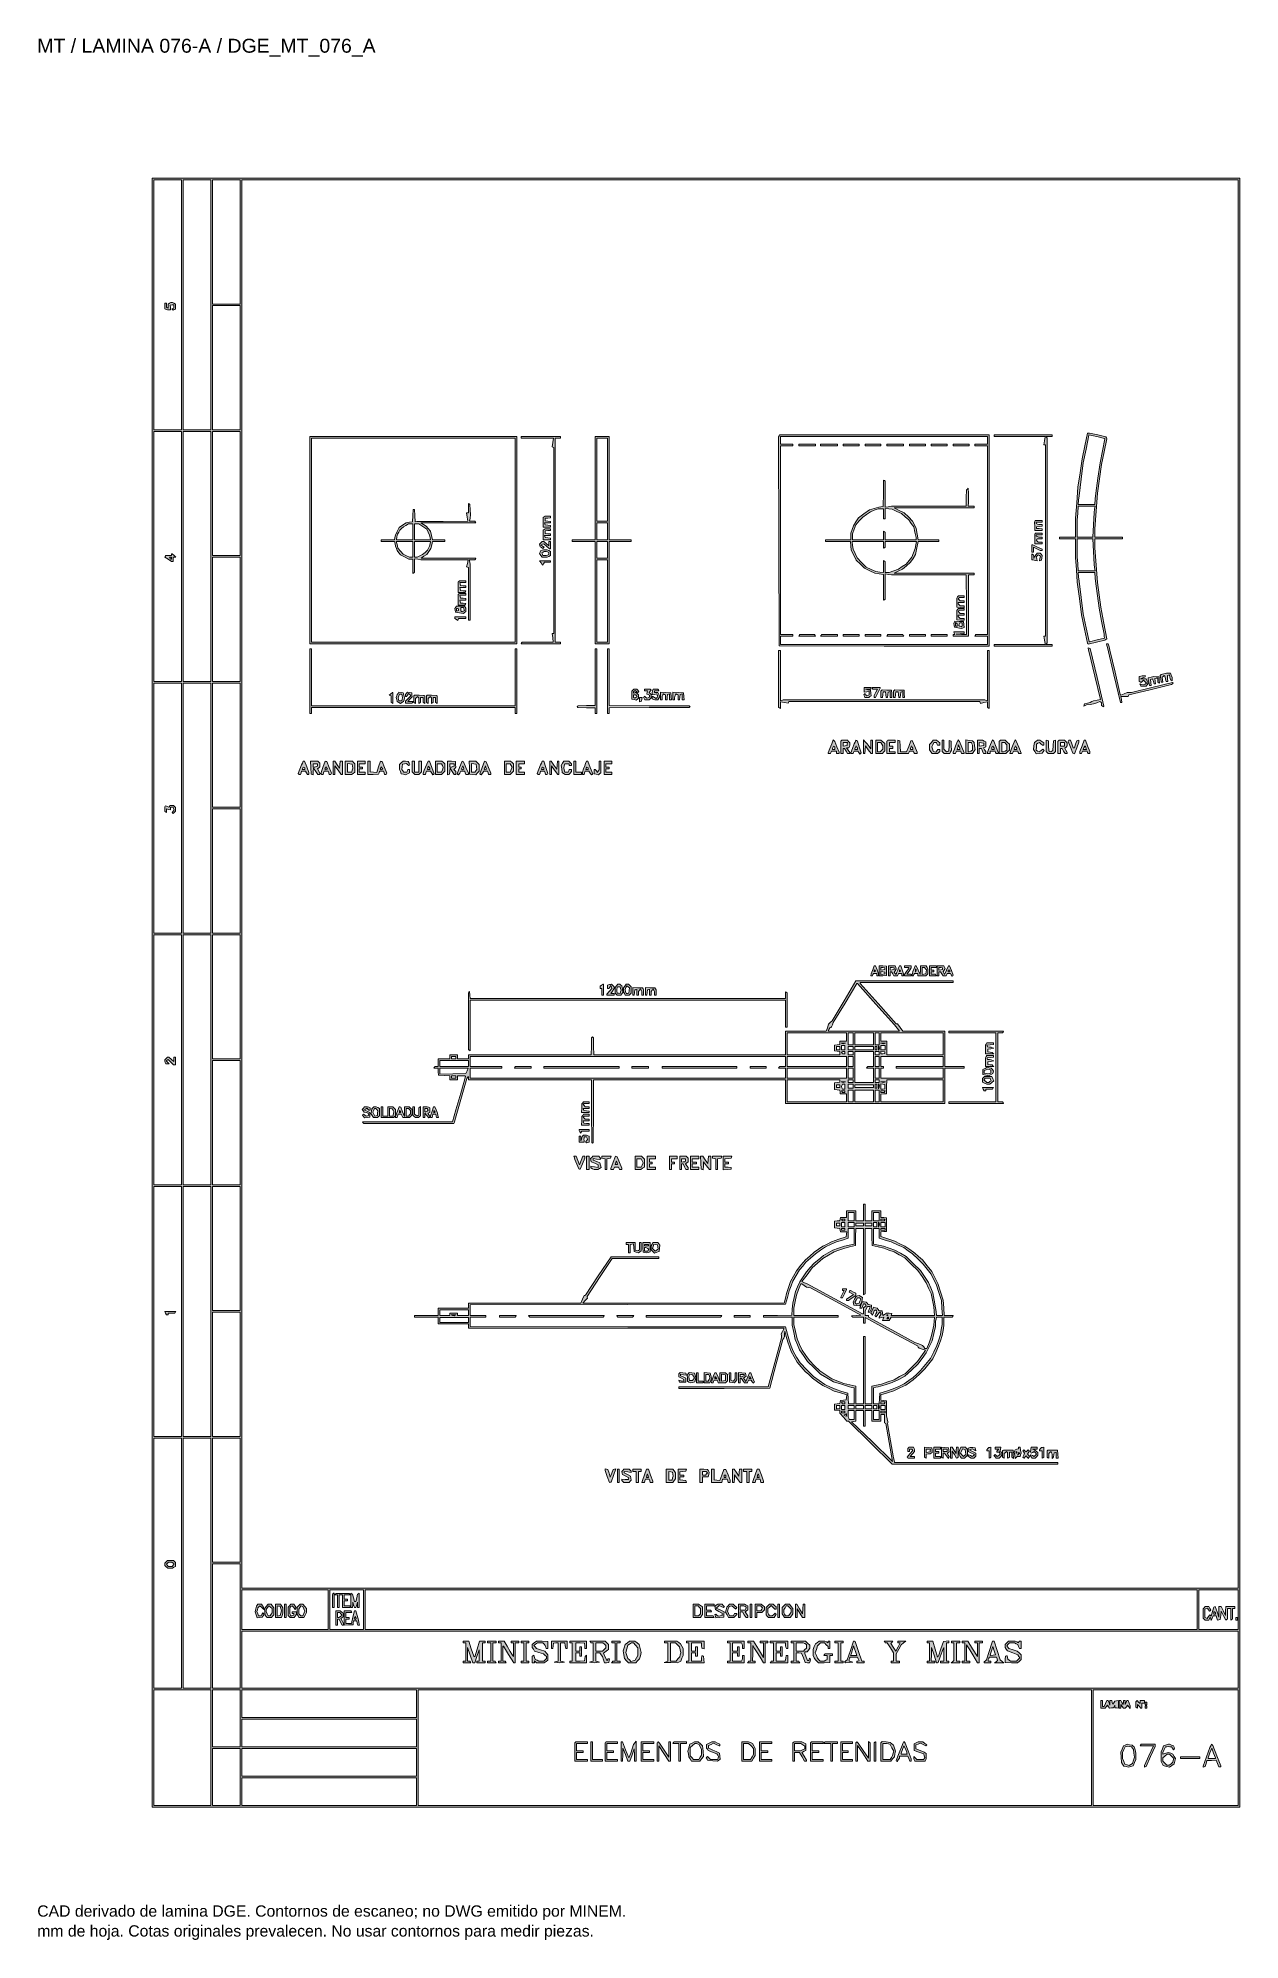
# Paper-space layout 'AN-21-DGE-076-A' of a CAD drawing. Header units: metres, sheet in millimetres. Extents: x 12 to 193, y 4 to 291.
import ezdxf

# ---------------------------------------------------------------- set-up
doc = ezdxf.new("R2010")
doc.units = ezdxf.units.M
for name, color, linetype, lineweight in [('DGE_CONTORNOS', 7, 'Continuous', 0), ('DGE_DATOS', 7, 'Continuous', 0), ('DGE_RELLENO', 7, 'Continuous', 0)]:
    doc.layers.add(name, color=color, linetype=linetype, lineweight=lineweight)
doc.styles.add('DGE_ARIAL', font='arial.ttf')

# ---------------------------------------------------------------- blocks, each defined once
blk = doc.blocks.new('LP_REF_DGE_MT_076_A')
at = {"layer": 'DGE_RELLENO'}
h = blk.add_hatch(color=7, dxfattribs=at)
h.paths.add_polyline_path([(29.33, 147.32), (29.33, 24.51), (111.35, 24.51), (193.37, 24.51), (193.37, 147.32), (193.37, 270.12), (111.35, 270.12), (29.33, 270.12)], flags=0)
h.paths.add_polyline_path([(33.75, 251.03), (33.75, 232.18), (31.67, 232.18), (29.58, 232.18), (29.58, 251.03), (29.58, 269.87), (31.67, 269.87), (33.75, 269.87)], flags=0)
h.paths.add_polyline_path([(38.18, 251.03), (38.18, 232.18), (36.09, 232.18), (34.01, 232.18), (34.01, 251.03), (34.01, 269.87), (36.09, 269.87), (38.18, 269.87)], flags=0)
h.paths.add_polyline_path([(42.61, 260.51), (42.61, 251.15), (40.52, 251.15), (38.43, 251.15), (38.43, 260.51), (38.43, 269.87), (40.52, 269.87), (42.61, 269.87)], flags=0)
h.paths.add_polyline_path([(193.11, 163.69), (193.11, 57.52), (117.99, 57.52), (42.86, 57.52), (42.86, 163.69), (42.86, 269.87), (117.99, 269.87), (193.11, 269.87)], flags=0)
h.paths.add_polyline_path([(42.61, 241.54), (42.61, 232.18), (40.52, 232.18), (38.43, 232.18), (38.43, 241.54), (38.43, 250.9), (40.52, 250.9), (42.61, 250.9)], flags=0)
h.paths.add_polyline_path([(33.75, 213.08), (33.75, 194.24), (31.67, 194.24), (29.58, 194.24), (29.58, 213.08), (29.58, 231.93), (31.67, 231.93), (33.75, 231.93)], flags=0)
h.paths.add_polyline_path([(38.18, 213.08), (38.18, 194.24), (36.09, 194.24), (34.01, 194.24), (34.01, 213.08), (34.01, 231.93), (36.09, 231.93), (38.18, 231.93)], flags=0)
h.paths.add_polyline_path([(42.61, 222.57), (42.61, 213.21), (40.52, 213.21), (38.43, 213.21), (38.43, 222.57), (38.43, 231.93), (40.52, 231.93), (42.61, 231.93)], flags=0)
h.paths.add_polyline_path([(42.61, 203.6), (42.61, 194.24), (40.52, 194.24), (38.43, 194.24), (38.43, 203.6), (38.43, 212.96), (40.52, 212.96), (42.61, 212.96)], flags=0)
h.paths.add_polyline_path([(33.75, 175.14), (33.75, 156.3), (31.67, 156.3), (29.58, 156.3), (29.58, 175.14), (29.58, 193.99), (31.67, 193.99), (33.75, 193.99)], flags=0)
h.paths.add_polyline_path([(38.18, 175.14), (38.18, 156.3), (36.09, 156.3), (34.01, 156.3), (34.01, 175.14), (34.01, 193.99), (36.09, 193.99), (38.18, 193.99)], flags=0)
h.paths.add_polyline_path([(42.61, 184.63), (42.61, 175.27), (40.52, 175.27), (38.43, 175.27), (38.43, 184.63), (38.43, 193.99), (40.52, 193.99), (42.61, 193.99)], flags=0)
h.paths.add_polyline_path([(42.61, 165.65), (42.61, 156.3), (40.52, 156.3), (38.43, 156.3), (38.43, 165.65), (38.43, 175.01), (40.52, 175.01), (42.61, 175.01)], flags=0)
h.paths.add_polyline_path([(33.75, 137.2), (33.75, 118.35), (31.67, 118.35), (29.58, 118.35), (29.58, 137.2), (29.58, 156.04), (31.67, 156.04), (33.75, 156.04)], flags=0)
h.paths.add_polyline_path([(38.18, 137.2), (38.18, 118.35), (36.09, 118.35), (34.01, 118.35), (34.01, 137.2), (34.01, 156.04), (36.09, 156.04), (38.18, 156.04)], flags=0)
h.paths.add_polyline_path([(42.61, 146.68), (42.61, 137.32), (40.52, 137.32), (38.43, 137.32), (38.43, 146.68), (38.43, 156.04), (40.52, 156.04), (42.61, 156.04)], flags=0)
h.paths.add_polyline_path([(42.61, 127.71), (42.61, 118.35), (40.52, 118.35), (38.43, 118.35), (38.43, 127.71), (38.43, 137.07), (40.52, 137.07), (42.61, 137.07)], flags=0)
h.paths.add_polyline_path([(33.75, 99.26), (33.75, 80.41), (31.67, 80.41), (29.58, 80.41), (29.58, 99.26), (29.58, 118.1), (31.67, 118.1), (33.75, 118.1)], flags=0)
h.paths.add_polyline_path([(38.18, 99.26), (38.18, 80.41), (36.09, 80.41), (34.01, 80.41), (34.01, 99.26), (34.01, 118.1), (36.09, 118.1), (38.18, 118.1)], flags=0)
h.paths.add_polyline_path([(42.61, 108.74), (42.61, 99.38), (40.52, 99.38), (38.43, 99.38), (38.43, 108.74), (38.43, 118.1), (40.52, 118.1), (42.61, 118.1)], flags=0)
h.paths.add_polyline_path([(42.61, 89.77), (42.61, 80.41), (40.52, 80.41), (38.43, 80.41), (38.43, 89.77), (38.43, 99.13), (40.52, 99.13), (42.61, 99.13)], flags=0)
h.paths.add_polyline_path([(33.75, 61.31), (33.75, 42.47), (31.67, 42.47), (29.58, 42.47), (29.58, 61.31), (29.58, 80.16), (31.67, 80.16), (33.75, 80.16)], flags=0)
h.paths.add_polyline_path([(38.18, 61.31), (38.18, 42.47), (36.09, 42.47), (34.01, 42.47), (34.01, 61.31), (34.01, 80.16), (36.09, 80.16), (38.18, 80.16)], flags=0)
h.paths.add_polyline_path([(42.61, 70.8), (42.61, 61.44), (40.52, 61.44), (38.43, 61.44), (38.43, 70.8), (38.43, 80.16), (40.52, 80.16), (42.61, 80.16)], flags=0)
h.paths.add_polyline_path([(42.61, 51.83), (42.61, 42.47), (40.52, 42.47), (38.43, 42.47), (38.43, 51.83), (38.43, 61.19), (40.52, 61.19), (42.61, 61.19)], flags=0)
h.paths.add_polyline_path([(55.89, 54.29), (55.89, 51.32), (49.37, 51.32), (42.86, 51.32), (42.86, 54.29), (42.86, 57.27), (49.37, 57.27), (55.89, 57.27)], flags=0)
h.paths.add_polyline_path([(61.2, 54.29), (61.2, 51.32), (58.67, 51.32), (56.14, 51.32), (56.14, 54.29), (56.14, 57.27), (58.67, 57.27), (61.2, 57.27)], flags=0)
h.paths.add_polyline_path([(186.92, 54.29), (186.92, 51.32), (124.18, 51.32), (61.45, 51.32), (61.45, 54.29), (61.45, 57.27), (124.18, 57.27), (186.92, 57.27)], flags=0)
h.paths.add_polyline_path([(193.11, 54.29), (193.11, 51.32), (190.14, 51.32), (187.17, 51.32), (187.17, 54.29), (187.17, 57.27), (190.14, 57.27), (193.11, 57.27)], flags=0)
h.paths.add_polyline_path([(193.11, 46.77), (193.11, 42.47), (117.99, 42.47), (42.86, 42.47), (42.86, 46.77), (42.86, 51.07), (117.99, 51.07), (193.11, 51.07)], flags=0)
h.paths.add_polyline_path([(38.18, 33.49), (38.18, 24.76), (33.88, 24.76), (29.58, 24.76), (29.58, 33.49), (29.58, 42.22), (33.88, 42.22), (38.18, 42.22)], flags=0)
h.paths.add_polyline_path([(42.61, 37.92), (42.61, 33.61), (40.52, 33.61), (38.43, 33.61), (38.43, 37.92), (38.43, 42.22), (40.52, 42.22), (42.61, 42.22)], flags=0)
h.paths.add_polyline_path([(69.17, 40.13), (69.17, 38.04), (56.01, 38.04), (42.86, 38.04), (42.86, 40.13), (42.86, 42.22), (56.01, 42.22), (69.17, 42.22)], flags=0)
h.paths.add_polyline_path([(170.98, 33.49), (170.98, 24.76), (120.2, 24.76), (69.42, 24.76), (69.42, 33.49), (69.42, 42.22), (120.2, 42.22), (170.98, 42.22)], flags=0)
h.paths.add_polyline_path([(193.11, 33.49), (193.11, 24.76), (182.17, 24.76), (171.23, 24.76), (171.23, 33.49), (171.23, 42.22), (182.17, 42.22), (193.11, 42.22)], flags=0)
h.paths.add_polyline_path([(69.17, 35.7), (69.17, 33.61), (56.01, 33.61), (42.86, 33.61), (42.86, 35.7), (42.86, 37.79), (56.01, 37.79), (69.17, 37.79)], flags=0)
h.paths.add_polyline_path([(42.61, 29.06), (42.61, 24.76), (40.52, 24.76), (38.43, 24.76), (38.43, 29.06), (38.43, 33.36), (40.52, 33.36), (42.61, 33.36)], flags=0)
h.paths.add_polyline_path([(69.17, 31.28), (69.17, 29.19), (56.01, 29.19), (42.86, 29.19), (42.86, 31.28), (42.86, 33.36), (56.01, 33.36), (69.17, 33.36)], flags=0)
h.paths.add_polyline_path([(69.17, 26.85), (69.17, 24.76), (56.01, 24.76), (42.86, 24.76), (42.86, 26.85), (42.86, 28.94), (56.01, 28.94), (69.17, 28.94)], flags=0)
h.paths.add_polyline_path([(31.95, 251.27), (31.73, 251.14), (31.73, 250.82), (31.73, 250.5), (31.6, 250.58), (31.48, 250.66), (31.48, 250.97), (31.48, 251.28), (31.35, 251.28), (31.22, 251.28), (31.22, 250.85), (31.22, 250.42), (31.42, 250.34), (31.62, 250.27), (31.87, 250.27), (32.12, 250.27), (32.08, 250.61), (32.05, 250.96), (32.33, 251), (32.62, 251.04), (32.62, 250.79), (32.62, 250.54), (32.46, 250.48), (32.3, 250.43), (32.39, 250.33), (32.48, 250.24), (32.67, 250.31), (32.87, 250.38), (32.87, 250.76), (32.87, 251.14), (32.62, 251.27), (32.38, 251.4), (32.28, 251.4), (32.17, 251.4)], flags=0)
h.paths.add_polyline_path([(169.98, 229.75), (169.57, 227.82), (169.26, 225.67), (168.94, 223.52), (168.76, 221.18), (168.58, 218.84), (168.58, 217.41), (168.58, 215.99), (167.38, 215.99), (166.17, 215.99), (166.17, 215.87), (166.17, 215.74), (167.38, 215.74), (168.58, 215.74), (168.58, 214.34), (168.58, 212.94), (168.71, 211.08), (168.84, 209.23), (169.16, 206.76), (169.48, 204.29), (169.93, 202.14), (170.37, 199.99), (170.42, 199.94), (170.48, 199.88), (171.74, 200.18), (173, 200.48), (173.15, 200.57), (173.29, 200.66), (172.84, 203.05), (172.38, 205.43), (172.13, 207.29), (171.87, 209.15), (171.68, 211.76), (171.49, 214.38), (171.49, 215.06), (171.49, 215.74), (173.57, 215.74), (175.66, 215.74), (175.66, 215.87), (175.66, 215.99), (173.57, 215.99), (171.49, 215.99), (171.49, 216.63), (171.49, 217.26), (171.68, 219.93), (171.87, 222.61), (172.19, 224.77), (172.5, 226.93), (172.89, 228.87), (173.28, 230.81), (173.22, 230.97), (173.16, 231.12), (171.91, 231.4), (170.66, 231.68), (170.53, 231.68), (170.39, 231.67)], flags=0)
h.paths.add_polyline_path([(171.99, 231.1), (172.94, 230.89), (172.97, 230.86), (173, 230.83), (172.64, 229.01), (172.27, 227.18), (171.95, 224.91), (171.62, 222.63), (171.54, 221.78), (171.46, 220.92), (170.23, 220.92), (168.99, 220.92), (169.04, 221.59), (169.1, 222.25), (169.41, 224.72), (169.73, 227.18), (170.17, 229.27), (170.6, 231.35), (170.6, 231.39), (170.6, 231.44), (170.82, 231.37), (171.04, 231.31)], flags=0)
h.paths.add_polyline_path([(171.45, 220.2), (171.37, 219.72), (171.28, 217.86), (171.2, 215.99), (170.01, 215.99), (168.83, 215.99), (168.83, 217.29), (168.83, 218.58), (168.91, 219.63), (168.99, 220.67), (170.26, 220.67), (171.52, 220.67)], flags=0)
h.paths.add_polyline_path([(171.28, 213.81), (171.37, 211.88), (171.44, 211.41), (171.52, 210.93), (170.26, 210.93), (168.99, 210.93), (168.91, 211.98), (168.83, 213.02), (168.83, 214.38), (168.83, 215.74), (170.01, 215.74), (171.2, 215.74)], flags=0)
h.paths.add_polyline_path([(171.54, 209.83), (171.62, 208.97), (171.88, 207.14), (172.13, 205.3), (172.5, 203.34), (172.87, 201.38), (172.91, 201.08), (172.94, 200.77), (171.81, 200.49), (170.67, 200.2), (170.64, 200.23), (170.61, 200.26), (170.17, 202.34), (169.73, 204.42), (169.41, 206.89), (169.1, 209.35), (169.04, 210.02), (168.99, 210.68), (170.23, 210.68), (171.46, 210.68)], flags=0)
h.paths.add_polyline_path([(123.86, 231.26), (123.8, 231.11), (123.84, 215.36), (123.87, 199.61), (139.71, 199.58), (155.55, 199.55), (155.55, 215.49), (155.55, 231.42), (139.74, 231.42), (123.92, 231.42)], flags=0)
h.paths.add_polyline_path([(155.3, 230.6), (155.3, 230.03), (154.35, 230.03), (153.4, 230.03), (153.4, 229.9), (153.4, 229.78), (154.35, 229.78), (155.3, 229.78), (155.3, 215.55), (155.3, 201.32), (154.42, 201.32), (153.54, 201.32), (153.46, 201.19), (153.39, 201.07), (154.34, 201.07), (155.3, 201.07), (155.3, 200.44), (155.3, 199.8), (139.68, 199.8), (124.06, 199.8), (124.06, 200.44), (124.06, 201.07), (125.01, 201.07), (125.95, 201.07), (125.95, 201.19), (125.95, 201.32), (125.01, 201.32), (124.06, 201.32), (124.06, 215.55), (124.06, 229.78), (125.01, 229.78), (125.95, 229.78), (125.95, 229.9), (125.95, 230.03), (125.01, 230.03), (124.06, 230.03), (124.06, 230.6), (124.06, 231.17), (139.68, 231.17), (155.3, 231.17)], flags=0)
h.paths.add_polyline_path([(156.31, 231.3), (156.31, 231.17), (160.17, 231.17), (164.03, 231.17), (163.96, 230.85), (163.9, 230.54), (163.83, 230.22), (163.77, 229.9), (163.9, 229.9), (164.02, 229.9), (164.02, 215.49), (164.02, 201.07), (163.9, 201.07), (163.77, 201.07), (163.82, 200.78), (163.88, 200.5), (163.96, 200.15), (164.03, 199.8), (160.17, 199.8), (156.31, 199.8), (156.31, 199.68), (156.31, 199.55), (160.67, 199.55), (165.04, 199.55), (165.04, 199.68), (165.04, 199.8), (164.59, 199.8), (164.14, 199.8), (164.21, 199.92), (164.28, 200.04), (164.28, 215.49), (164.28, 230.93), (164.21, 231.05), (164.14, 231.17), (164.59, 231.17), (165.04, 231.17), (165.04, 231.3), (165.04, 231.42), (160.67, 231.42), (156.31, 231.42)], flags=0)
h.paths.add_polyline_path([(53.1, 215.55), (53.1, 199.93), (68.72, 199.93), (84.34, 199.93), (84.34, 215.55), (84.34, 231.17), (68.72, 231.17), (53.1, 231.17)], flags=0)
h.paths.add_polyline_path([(84.09, 215.55), (84.09, 200.18), (68.72, 200.18), (53.36, 200.18), (53.36, 215.55), (53.36, 230.92), (68.72, 230.92), (84.09, 230.92)], flags=0)
h.paths.add_polyline_path([(84.98, 231.04), (84.98, 230.92), (87.43, 230.92), (89.87, 230.92), (89.75, 230.26), (89.63, 229.59), (89.77, 229.55), (89.91, 229.5), (89.91, 215.48), (89.91, 201.45), (89.78, 201.45), (89.65, 201.45), (89.73, 200.81), (89.82, 200.18), (87.47, 200.18), (85.12, 200.18), (85.04, 200.06), (84.96, 199.93), (87.94, 199.93), (90.92, 199.93), (90.92, 200.06), (90.92, 200.18), (90.51, 200.18), (90.1, 200.18), (90.1, 215.55), (90.1, 230.92), (90.51, 230.92), (90.92, 230.92), (90.92, 231.04), (90.92, 231.17), (87.95, 231.17), (84.98, 231.17)], flags=0)
h.paths.add_polyline_path([(96.11, 223.39), (96.11, 215.61), (94.4, 215.61), (92.69, 215.61), (92.69, 215.49), (92.69, 215.36), (94.4, 215.36), (96.11, 215.36), (96.11, 207.64), (96.11, 199.93), (97.18, 199.93), (98.26, 199.93), (98.26, 207.64), (98.26, 215.36), (99.9, 215.36), (101.55, 215.36), (101.55, 215.49), (101.55, 215.61), (99.9, 215.61), (98.26, 215.61), (98.26, 223.39), (98.26, 231.17), (97.18, 231.17), (96.11, 231.17)], flags=0)
h.paths.add_polyline_path([(98, 224.66), (98, 218.39), (97.18, 218.39), (96.36, 218.39), (96.36, 224.66), (96.36, 230.92), (97.18, 230.92), (98, 230.92)], flags=0)
h.paths.add_polyline_path([(98, 216.88), (98, 215.61), (97.18, 215.61), (96.36, 215.61), (96.36, 216.88), (96.36, 218.14), (97.18, 218.14), (98, 218.14)], flags=0)
h.paths.add_polyline_path([(98, 214.09), (98, 212.83), (97.18, 212.83), (96.36, 212.83), (96.36, 214.09), (96.36, 215.36), (97.18, 215.36), (98, 215.36)], flags=0)
h.paths.add_polyline_path([(98, 206.38), (98, 200.18), (97.18, 200.18), (96.36, 200.18), (96.36, 206.38), (96.36, 212.58), (97.18, 212.58), (98, 212.58)], flags=0)
h.paths.add_polyline_path([(88.44, 219.06), (88.29, 218.96), (88.28, 218.24), (88.27, 217.51), (88.84, 217.51), (89.4, 217.51), (89.4, 217.63), (89.4, 217.75), (89, 217.79), (88.6, 217.83), (88.55, 217.98), (88.5, 218.14), (88.95, 218.14), (89.4, 218.14), (89.4, 218.26), (89.4, 218.38), (88.99, 218.42), (88.58, 218.46), (88.58, 218.65), (88.58, 218.84), (88.99, 218.88), (89.4, 218.92), (89.4, 219.04), (89.4, 219.15), (88.99, 219.15), (88.58, 219.15)], flags=0)
h.paths.add_polyline_path([(162.45, 218.36), (162.4, 218.2), (162.41, 217.6), (162.43, 217), (162.97, 217), (163.52, 217), (163.52, 217.12), (163.52, 217.24), (163.11, 217.28), (162.7, 217.32), (162.7, 217.45), (162.7, 217.57), (163.11, 217.61), (163.52, 217.65), (163.52, 217.77), (163.52, 217.89), (163.28, 217.89), (163.03, 217.89), (162.83, 217.97), (162.63, 218.04), (162.63, 218.16), (162.63, 218.27), (163.08, 218.27), (163.52, 218.27), (163.52, 218.39), (163.52, 218.52), (163.01, 218.52), (162.5, 218.52)], flags=0)
h.paths.add_polyline_path([(88.44, 217.16), (88.29, 217.07), (88.28, 216.34), (88.27, 215.61), (88.84, 215.61), (89.4, 215.61), (89.4, 215.73), (89.4, 215.85), (89, 215.89), (88.6, 215.93), (88.55, 216.09), (88.5, 216.24), (88.95, 216.24), (89.4, 216.24), (89.4, 216.36), (89.4, 216.48), (88.99, 216.52), (88.58, 216.56), (88.58, 216.75), (88.58, 216.94), (88.99, 216.98), (89.4, 217.02), (89.4, 217.14), (89.4, 217.26), (88.99, 217.25), (88.58, 217.25)], flags=0)
h.paths.add_polyline_path([(162.47, 216.53), (162.41, 216.43), (162.42, 215.71), (162.42, 214.98), (162.97, 214.98), (163.52, 214.98), (163.52, 215.11), (163.52, 215.23), (163.22, 215.23), (162.92, 215.23), (162.78, 215.4), (162.64, 215.57), (162.72, 215.66), (162.8, 215.74), (163.16, 215.74), (163.52, 215.74), (163.52, 215.87), (163.52, 215.99), (163.28, 215.99), (163.03, 215.99), (162.83, 216.07), (162.63, 216.15), (162.63, 216.26), (162.63, 216.37), (163.08, 216.37), (163.52, 216.37), (163.52, 216.5), (163.52, 216.62), (163.02, 216.62), (162.52, 216.62)], flags=0)
h.paths.add_polyline_path([(87.95, 215.15), (87.75, 214.95), (87.78, 214.76), (87.82, 214.56), (88.04, 214.43), (88.25, 214.29), (88.34, 214.38), (88.44, 214.48), (88.19, 214.66), (87.95, 214.84), (88.18, 214.92), (88.41, 215.01), (88.82, 214.62), (89.23, 214.22), (89.31, 214.22), (89.4, 214.22), (89.4, 214.79), (89.4, 215.36), (89.28, 215.36), (89.15, 215.36), (89.15, 215.03), (89.15, 214.7), (88.76, 215.03), (88.37, 215.36), (88.26, 215.36), (88.16, 215.36)], flags=0)
h.paths.add_polyline_path([(162, 214.28), (162, 213.72), (162.13, 213.72), (162.25, 213.72), (162.25, 214.1), (162.25, 214.48), (162.75, 214.22), (163.26, 213.97), (163.39, 213.97), (163.52, 213.97), (163.52, 214.07), (163.52, 214.17), (162.82, 214.51), (162.12, 214.85), (162.06, 214.85), (162, 214.85)], flags=0)
h.paths.add_polyline_path([(88.12, 214.01), (87.91, 213.95), (87.83, 213.75), (87.75, 213.55), (87.95, 213.25), (88.14, 212.96), (88.53, 212.96), (88.91, 212.96), (89.16, 213.09), (89.4, 213.22), (89.4, 213.53), (89.4, 213.83), (89.16, 213.96), (88.91, 214.09), (88.62, 214.08), (88.33, 214.07)], flags=0)
h.paths.add_polyline_path([(88.95, 213.76), (89.15, 213.69), (89.15, 213.53), (89.15, 213.36), (88.95, 213.29), (88.75, 213.21), (88.5, 213.21), (88.26, 213.21), (88.18, 213.41), (88.1, 213.61), (88.28, 213.73), (88.45, 213.84), (88.6, 213.84), (88.75, 213.84)], flags=0)
h.paths.add_polyline_path([(162.61, 213.37), (162.41, 213.15), (162.34, 212.96), (162.27, 212.77), (162.26, 213.04), (162.25, 213.32), (162.13, 213.4), (162, 213.48), (162, 213.03), (162, 212.58), (162.1, 212.58), (162.19, 212.57), (162.49, 212.49), (162.8, 212.41), (162.72, 212.73), (162.64, 213.05), (162.8, 213.19), (162.96, 213.32), (163.13, 213.22), (163.3, 213.11), (163.21, 212.77), (163.13, 212.43), (163.29, 212.48), (163.45, 212.53), (163.5, 212.88), (163.54, 213.22), (163.39, 213.41), (163.23, 213.59), (163.02, 213.59), (162.8, 213.59)], flags=0)
h.paths.add_polyline_path([(87.97, 212.12), (88.19, 211.79), (88.33, 211.99), (88.48, 212.2), (88.94, 212.2), (89.4, 212.2), (89.4, 212.32), (89.4, 212.45), (88.58, 212.45), (87.75, 212.45)], flags=0)
h.paths.add_polyline_path([(173.3, 199.64), (173.37, 199.36), (174.35, 195.22), (175.33, 191.08), (175.45, 191.08), (175.57, 191.08), (175.49, 191.52), (175.42, 191.96), (175.97, 191.96), (176.52, 191.96), (176.57, 192.09), (176.61, 192.23), (179.84, 192.99), (183.06, 193.76), (183.18, 193.87), (183.29, 193.98), (183.24, 194.04), (183.19, 194.09), (180.09, 193.34), (176.99, 192.59), (176.67, 192.58), (176.36, 192.57), (175.88, 192.37), (175.4, 192.17), (175.36, 192.23), (175.32, 192.28), (174.53, 195.63), (173.75, 198.98), (173.62, 199.46), (173.5, 199.93), (173.36, 199.93), (173.23, 199.93)], flags=0)
h.paths.add_polyline_path([(170.55, 198.96), (170.65, 198.6), (171.48, 195.06), (172.32, 191.52), (171.81, 191.42), (171.3, 191.32), (171.04, 191.2), (170.79, 191.08), (170.36, 190.98), (169.92, 190.87), (169.86, 190.7), (169.81, 190.53), (170.03, 190.61), (170.24, 190.7), (170.77, 190.77), (171.3, 190.84), (171.78, 191.03), (172.26, 191.21), (172.38, 191.13), (172.5, 191.06), (172.5, 190.82), (172.5, 190.59), (172.63, 190.5), (172.77, 190.42), (172.81, 190.46), (172.85, 190.51), (171.82, 194.86), (170.79, 199.21), (170.63, 199.27), (170.46, 199.32)], flags=0)
h.paths.add_polyline_path([(53.1, 194.3), (53.1, 189.43), (53.23, 189.43), (53.36, 189.43), (53.36, 189.87), (53.36, 190.31), (68.72, 190.31), (84.09, 190.31), (84.09, 189.87), (84.09, 189.43), (84.22, 189.43), (84.34, 189.43), (84.34, 194.3), (84.34, 199.17), (84.22, 199.17), (84.09, 199.17), (84.09, 194.87), (84.09, 190.57), (68.72, 190.58), (53.36, 190.58), (53.36, 194.87), (53.36, 199.17), (53.23, 199.17), (53.1, 199.17)], flags=0)
h.paths.add_polyline_path([(96.11, 194.89), (96.11, 190.61), (94.83, 190.6), (93.55, 190.58), (93.48, 190.51), (93.41, 190.44), (93.47, 190.38), (93.54, 190.32), (94.82, 190.28), (96.11, 190.25), (96.11, 189.84), (96.11, 189.43), (96.23, 189.43), (96.36, 189.43), (96.36, 194.3), (96.36, 199.17), (96.23, 199.17), (96.11, 199.17)], flags=0)
h.paths.add_polyline_path([(98, 194.3), (98, 189.43), (98.13, 189.43), (98.26, 189.43), (98.26, 189.86), (98.26, 190.28), (104.29, 190.31), (110.33, 190.33), (110.39, 190.39), (110.44, 190.44), (110.38, 190.5), (110.32, 190.56), (104.29, 190.58), (98.26, 190.59), (98.26, 194.88), (98.26, 199.17), (98.13, 199.17), (98, 199.17)], flags=0)
h.paths.add_polyline_path([(123.8, 194.62), (123.8, 190.33), (123.93, 190.25), (124.06, 190.18), (124.06, 190.67), (124.06, 191.17), (124.66, 191.06), (125.26, 190.95), (125.3, 191.07), (125.34, 191.2), (139.74, 191.2), (154.14, 191.2), (154.18, 191.07), (154.23, 190.94), (154.76, 191.06), (155.3, 191.18), (155.3, 190.75), (155.3, 190.33), (155.42, 190.25), (155.55, 190.18), (155.55, 194.55), (155.55, 198.92), (155.42, 198.92), (155.3, 198.92), (155.3, 195.11), (155.3, 191.3), (155.09, 191.38), (154.89, 191.46), (139.68, 191.46), (124.47, 191.46), (124.26, 191.38), (124.06, 191.3), (124.06, 195.11), (124.06, 198.92), (123.93, 198.92), (123.8, 198.92)], flags=0)
h.paths.add_polyline_path([(181.88, 195.38), (181.46, 195.28), (181.4, 195.21), (181.33, 195.14), (181.41, 194.63), (181.5, 194.11), (181.63, 194.11), (181.76, 194.11), (181.7, 194.49), (181.65, 194.88), (181.8, 195.01), (181.96, 195.14), (182.02, 195.03), (182.08, 194.93), (182.16, 194.59), (182.24, 194.24), (182.36, 194.24), (182.48, 194.24), (182.45, 194.7), (182.43, 195.16), (182.57, 195.21), (182.72, 195.26), (182.8, 194.88), (182.89, 194.49), (183.01, 194.42), (183.12, 194.35), (183.12, 194.6), (183.12, 194.85), (183, 195.18), (182.88, 195.5), (182.59, 195.49), (182.3, 195.48)], flags=0)
h.paths.add_polyline_path([(178.41, 195.04), (178.19, 194.98), (178.19, 194.62), (178.19, 194.25), (178.32, 194.17), (178.45, 194.09), (178.64, 194.25), (178.83, 194.41), (179.05, 194.19), (179.26, 193.98), (179.07, 193.85), (178.88, 193.73), (178.59, 193.8), (178.29, 193.87), (178.35, 193.71), (178.4, 193.54), (178.82, 193.54), (179.24, 193.54), (179.37, 193.75), (179.5, 193.97), (179.36, 194.29), (179.21, 194.62), (178.79, 194.63), (178.38, 194.64), (178.73, 194.78), (179.07, 194.92), (179.07, 195.02), (179.07, 195.12), (178.85, 195.11), (178.63, 195.09)], flags=0)
h.paths.add_polyline_path([(179.96, 194.89), (179.52, 194.81), (179.52, 194.68), (179.52, 194.55), (179.62, 194.08), (179.72, 193.61), (179.84, 193.61), (179.97, 193.61), (179.93, 194.07), (179.9, 194.53), (180.04, 194.58), (180.18, 194.63), (180.32, 194.24), (180.45, 193.86), (180.53, 193.86), (180.61, 193.86), (180.57, 194.27), (180.53, 194.68), (180.75, 194.72), (180.97, 194.76), (180.97, 194.44), (180.97, 194.13), (181.11, 194.04), (181.24, 193.96), (181.2, 194.45), (181.16, 194.93), (180.78, 194.95), (180.4, 194.97)], flags=0)
h.paths.add_polyline_path([(136.71, 192.98), (136.71, 192.6), (137.08, 192.68), (137.46, 192.75), (137.46, 192.48), (137.46, 192.21), (137.26, 192.13), (137.06, 192.05), (136.95, 192.22), (136.85, 192.4), (136.76, 192.31), (136.67, 192.23), (136.75, 192.03), (136.82, 191.83), (137.11, 191.84), (137.4, 191.84), (137.57, 191.95), (137.74, 192.05), (137.69, 192.48), (137.65, 192.91), (137.27, 192.99), (136.9, 193.07), (137.31, 193.08), (137.72, 193.1), (137.72, 193.23), (137.72, 193.35), (137.21, 193.35), (136.71, 193.35)], flags=0)
h.paths.add_polyline_path([(137.91, 193.23), (137.99, 193.1), (138.36, 193.1), (138.73, 193.1), (138.48, 192.6), (138.22, 192.1), (138.22, 191.97), (138.22, 191.83), (138.32, 191.83), (138.42, 191.83), (138.77, 192.53), (139.11, 193.23), (139.11, 193.29), (139.11, 193.35), (138.47, 193.35), (137.83, 193.35)], flags=0)
h.paths.add_polyline_path([(101.82, 192.95), (101.67, 192.8), (101.67, 192.19), (101.67, 191.59), (101.99, 191.51), (102.31, 191.43), (102.5, 191.58), (102.68, 191.74), (102.68, 191.97), (102.68, 192.2), (102.48, 192.4), (102.27, 192.61), (102.1, 192.54), (101.92, 192.48), (101.92, 192.59), (101.92, 192.71), (102.06, 192.79), (102.19, 192.87), (102.38, 192.71), (102.56, 192.56), (102.64, 192.64), (102.72, 192.71), (102.56, 192.91), (102.4, 193.1), (102.19, 193.1), (101.98, 193.1)], flags=0)
h.paths.add_polyline_path([(102.38, 192.07), (102.46, 191.93), (102.29, 191.83), (102.13, 191.73), (102.03, 191.79), (101.92, 191.85), (101.92, 192.03), (101.92, 192.21), (102.11, 192.21), (102.29, 192.21)], flags=0)
h.paths.add_polyline_path([(103.57, 192.97), (103.57, 192.85), (103.81, 192.85), (104.05, 192.85), (103.99, 192.6), (103.92, 192.34), (104.12, 192.27), (104.33, 192.19), (104.33, 192.02), (104.33, 191.86), (104.12, 191.78), (103.92, 191.7), (103.74, 191.85), (103.56, 192), (103.5, 191.93), (103.44, 191.87), (103.52, 191.66), (103.6, 191.46), (103.94, 191.46), (104.28, 191.46), (104.43, 191.61), (104.58, 191.76), (104.58, 192.02), (104.58, 192.29), (104.43, 192.44), (104.29, 192.58), (104.43, 192.76), (104.58, 192.93), (104.5, 193.02), (104.41, 193.1), (103.99, 193.1), (103.57, 193.1)], flags=0)
h.paths.add_polyline_path([(104.79, 192.82), (104.71, 192.53), (104.71, 192.38), (104.71, 192.22), (105.07, 192.29), (105.43, 192.37), (105.5, 192.18), (105.57, 192), (105.46, 191.82), (105.35, 191.65), (105.09, 191.8), (104.84, 191.96), (104.77, 191.96), (104.71, 191.96), (104.71, 191.79), (104.71, 191.61), (104.91, 191.53), (105.11, 191.46), (105.35, 191.46), (105.58, 191.46), (105.73, 191.72), (105.87, 191.99), (105.73, 192.29), (105.6, 192.59), (105.34, 192.59), (105.09, 192.59), (105.09, 192.72), (105.09, 192.85), (105.41, 192.85), (105.73, 192.85), (105.66, 192.97), (105.58, 193.1), (105.22, 193.1), (104.86, 193.1)], flags=0)
h.paths.add_polyline_path([(139.32, 192.89), (139.23, 192.8), (139.23, 192.32), (139.23, 191.83), (139.35, 191.83), (139.47, 191.83), (139.51, 192.25), (139.55, 192.66), (139.74, 192.66), (139.93, 192.66), (139.97, 192.25), (140.01, 191.83), (140.12, 191.83), (140.23, 191.83), (140.27, 192.24), (140.31, 192.64), (140.47, 192.69), (140.63, 192.74), (140.63, 192.29), (140.63, 191.83), (140.76, 191.83), (140.89, 191.83), (140.85, 192.37), (140.82, 192.91), (140.11, 192.94), (139.4, 192.97)], flags=0)
h.paths.add_polyline_path([(141.22, 192.89), (141.13, 192.8), (141.13, 192.32), (141.13, 191.83), (141.25, 191.83), (141.37, 191.83), (141.41, 192.25), (141.45, 192.66), (141.64, 192.66), (141.83, 192.66), (141.87, 192.25), (141.91, 191.83), (142.02, 191.83), (142.13, 191.83), (142.17, 192.24), (142.21, 192.64), (142.37, 192.69), (142.52, 192.74), (142.52, 192.29), (142.52, 191.83), (142.66, 191.83), (142.79, 191.83), (142.75, 192.37), (142.71, 192.91), (142.01, 192.94), (141.3, 192.97)], flags=0)
h.paths.add_polyline_path([(65.31, 192.39), (65.06, 192.19), (65.22, 192.13), (65.37, 192.07), (65.37, 191.58), (65.37, 191.09), (65.5, 191.01), (65.63, 190.93), (65.63, 191.76), (65.63, 192.59), (65.59, 192.59), (65.56, 192.59)], flags=0)
h.paths.add_polyline_path([(66.43, 192.44), (66.3, 192.28), (66.21, 192.05), (66.13, 191.81), (66.21, 191.51), (66.29, 191.2), (66.53, 191.07), (66.76, 190.94), (67, 191.07), (67.24, 191.2), (67.31, 191.49), (67.39, 191.78), (67.29, 192.16), (67.19, 192.53), (66.87, 192.57), (66.55, 192.61)], flags=0)
h.paths.add_polyline_path([(67.04, 192.06), (67.09, 191.77), (67.04, 191.55), (67, 191.33), (66.77, 191.33), (66.54, 191.33), (66.48, 191.56), (66.42, 191.78), (66.53, 192.06), (66.63, 192.34), (66.81, 192.34), (66.99, 192.34)], flags=0)
h.paths.add_polyline_path([(67.68, 192.45), (67.52, 192.29), (67.52, 192.13), (67.52, 191.96), (67.6, 191.96), (67.69, 191.96), (67.85, 192.18), (68.01, 192.4), (68.17, 192.25), (68.33, 192.09), (67.93, 191.67), (67.52, 191.25), (67.52, 191.1), (67.52, 190.95), (68.02, 190.95), (68.52, 190.95), (68.6, 191.08), (68.68, 191.2), (68.27, 191.2), (67.86, 191.2), (68.21, 191.57), (68.56, 191.93), (68.51, 192.23), (68.47, 192.53), (68.15, 192.57), (67.84, 192.6)], flags=0)
h.paths.add_polyline_path([(105.97, 192.03), (105.97, 191.46), (106.1, 191.46), (106.22, 191.46), (106.23, 191.74), (106.23, 192.02), (106.34, 192.2), (106.45, 192.37), (106.59, 192.29), (106.73, 192.2), (106.73, 191.83), (106.73, 191.46), (106.85, 191.46), (106.97, 191.46), (107.01, 191.86), (107.05, 192.26), (107.2, 192.31), (107.36, 192.36), (107.36, 191.91), (107.36, 191.46), (107.5, 191.46), (107.63, 191.46), (107.59, 191.99), (107.55, 192.53), (106.76, 192.56), (105.97, 192.6)], flags=0)
h.paths.add_polyline_path([(107.87, 192.03), (107.87, 191.46), (108, 191.46), (108.12, 191.46), (108.12, 191.74), (108.13, 192.02), (108.24, 192.2), (108.35, 192.37), (108.49, 192.29), (108.63, 192.2), (108.63, 191.83), (108.63, 191.46), (108.75, 191.46), (108.86, 191.46), (108.9, 191.86), (108.94, 192.26), (109.1, 192.31), (109.26, 192.36), (109.26, 191.91), (109.26, 191.46), (109.39, 191.46), (109.53, 191.46), (109.49, 191.99), (109.45, 192.53), (108.66, 192.56), (107.87, 192.6)], flags=0)
h.paths.add_polyline_path([(68.85, 192.11), (68.79, 192.05), (68.79, 191.57), (68.79, 191.09), (68.91, 191.01), (69.04, 190.93), (69.04, 191.31), (69.04, 191.68), (69.21, 191.82), (69.38, 191.96), (69.46, 191.88), (69.55, 191.79), (69.55, 191.36), (69.55, 190.93), (69.67, 191.01), (69.8, 191.09), (69.8, 191.46), (69.8, 191.83), (69.99, 191.83), (70.18, 191.83), (70.18, 191.46), (70.18, 191.09), (70.31, 191.01), (70.43, 190.93), (70.43, 191.51), (70.43, 192.09), (70.34, 192.11), (70.24, 192.13), (69.58, 192.15), (68.91, 192.17)], flags=0)
h.paths.add_polyline_path([(70.75, 192.11), (70.69, 192.05), (70.69, 191.57), (70.69, 191.09), (70.81, 191.01), (70.94, 190.93), (70.94, 191.31), (70.94, 191.68), (71.11, 191.82), (71.28, 191.96), (71.36, 191.88), (71.44, 191.79), (71.44, 191.36), (71.44, 190.93), (71.57, 191.01), (71.7, 191.09), (71.7, 191.46), (71.7, 191.83), (71.89, 191.83), (72.08, 191.83), (72.08, 191.46), (72.08, 191.09), (72.2, 191.01), (72.33, 190.93), (72.33, 191.51), (72.33, 192.09), (72.23, 192.11), (72.14, 192.13), (71.47, 192.15), (70.81, 192.17)], flags=0)
h.paths.add_polyline_path([(102.84, 191.51), (102.84, 191.19), (102.98, 191.24), (103.13, 191.29), (103.17, 191.56), (103.21, 191.83), (103.02, 191.83), (102.84, 191.83)], flags=0)
h.paths.add_polyline_path([(131.92, 185.12), (131.8, 184.82), (131.53, 184.15), (131.27, 183.48), (131.27, 183.42), (131.27, 183.36), (131.44, 183.36), (131.62, 183.36), (131.69, 183.55), (131.76, 183.74), (132.15, 183.74), (132.53, 183.74), (132.53, 183.55), (132.53, 183.36), (132.72, 183.36), (132.91, 183.36), (132.91, 183.47), (132.91, 183.57), (132.58, 184.38), (132.26, 185.2), (132.15, 185.31), (132.04, 185.43)], flags=0)
h.paths.add_polyline_path([(132.28, 184.18), (132.28, 183.99), (132.09, 183.99), (131.9, 183.99), (131.9, 184.05), (131.9, 184.1), (131.98, 184.3), (132.05, 184.5), (132.17, 184.43), (132.28, 184.36)], flags=0)
h.paths.add_polyline_path([(133.25, 185.3), (133.16, 185.22), (133.16, 184.29), (133.16, 183.36), (133.35, 183.36), (133.54, 183.36), (133.54, 183.74), (133.54, 184.12), (133.64, 184.12), (133.74, 184.12), (133.97, 183.74), (134.19, 183.36), (134.37, 183.36), (134.56, 183.36), (134.56, 183.44), (134.56, 183.51), (134.29, 183.88), (134.03, 184.25), (134.22, 184.25), (134.4, 184.25), (134.48, 184.45), (134.56, 184.65), (134.56, 184.82), (134.56, 184.99), (134.36, 185.19), (134.16, 185.38), (133.75, 185.38), (133.33, 185.38)], flags=0)
h.paths.add_polyline_path([(134.15, 184.78), (134.11, 184.56), (133.83, 184.52), (133.54, 184.48), (133.54, 184.74), (133.54, 185.01), (133.87, 185.01), (134.19, 185.01)], flags=0)
h.paths.add_polyline_path([(135.33, 185.11), (135.21, 184.82), (134.95, 184.15), (134.68, 183.48), (134.68, 183.42), (134.68, 183.36), (134.86, 183.36), (135.03, 183.36), (135.11, 183.55), (135.18, 183.74), (135.45, 183.74), (135.73, 183.74), (135.89, 183.52), (136.05, 183.3), (136.15, 183.4), (136.25, 183.49), (135.96, 184.37), (135.68, 185.25), (135.56, 185.33), (135.44, 185.4)], flags=0)
h.paths.add_polyline_path([(135.69, 184.09), (135.69, 183.99), (135.5, 183.99), (135.31, 183.99), (135.31, 184.05), (135.31, 184.1), (135.39, 184.31), (135.48, 184.52), (135.58, 184.35), (135.69, 184.18)], flags=0)
h.paths.add_polyline_path([(136.58, 184.4), (136.58, 183.36), (136.7, 183.36), (136.82, 183.36), (136.86, 183.95), (136.9, 184.53), (137.31, 183.95), (137.73, 183.36), (137.85, 183.36), (137.97, 183.36), (137.97, 184.37), (137.97, 185.38), (137.84, 185.38), (137.72, 185.38), (137.71, 184.72), (137.71, 184.06), (137.43, 184.43), (137.15, 184.81), (136.87, 185.13), (136.59, 185.45)], flags=0)
h.paths.add_polyline_path([(138.48, 184.37), (138.48, 183.36), (138.97, 183.36), (139.46, 183.36), (139.63, 183.57), (139.8, 183.78), (139.8, 184.34), (139.8, 184.9), (139.51, 185.14), (139.21, 185.38), (138.84, 185.38), (138.48, 185.38)], flags=0)
h.paths.add_polyline_path([(139.36, 184.76), (139.49, 184.52), (139.49, 184.26), (139.49, 184.01), (139.29, 183.81), (139.09, 183.61), (138.91, 183.61), (138.73, 183.61), (138.73, 184.31), (138.73, 185.01), (138.98, 185.01), (139.23, 185.01)], flags=0)
h.paths.add_polyline_path([(140.2, 185.3), (140.12, 185.22), (140.12, 184.29), (140.12, 183.36), (140.75, 183.36), (141.38, 183.36), (141.38, 183.49), (141.38, 183.61), (140.94, 183.61), (140.5, 183.61), (140.5, 183.87), (140.5, 184.12), (140.75, 184.12), (141.01, 184.12), (141.01, 184.31), (141.01, 184.5), (140.75, 184.5), (140.5, 184.5), (140.5, 184.75), (140.5, 185.01), (140.94, 185.01), (141.38, 185.01), (141.38, 185.2), (141.38, 185.38), (140.84, 185.38), (140.29, 185.38)], flags=0)
h.paths.add_polyline_path([(141.76, 184.38), (141.76, 183.36), (142.57, 183.36), (143.38, 183.36), (143.45, 183.55), (143.53, 183.74), (143.83, 183.74), (144.14, 183.74), (144.21, 183.55), (144.29, 183.36), (144.48, 183.36), (144.67, 183.36), (144.67, 183.47), (144.67, 183.58), (144.32, 184.45), (143.96, 185.32), (143.85, 185.3), (143.74, 185.28), (143.42, 184.45), (143.09, 183.61), (142.62, 183.61), (142.16, 183.61), (142.12, 184.46), (142.08, 185.3), (141.92, 185.35), (141.76, 185.41)], flags=0)
h.paths.add_polyline_path([(144.04, 184.09), (144.04, 183.99), (143.85, 183.99), (143.66, 183.99), (143.66, 184.05), (143.66, 184.1), (143.74, 184.31), (143.82, 184.52), (143.93, 184.35), (144.04, 184.18)], flags=0)
h.paths.add_polyline_path([(146.83, 185.05), (146.57, 184.72), (146.57, 184.32), (146.57, 183.92), (146.77, 183.64), (146.96, 183.36), (147.37, 183.36), (147.78, 183.36), (147.94, 183.51), (148.09, 183.66), (148.09, 183.83), (148.09, 183.99), (147.94, 183.99), (147.8, 183.99), (147.65, 183.78), (147.49, 183.57), (147.29, 183.65), (147.08, 183.73), (147, 184.06), (146.92, 184.39), (147.06, 184.7), (147.2, 185.01), (147.39, 185.01), (147.59, 185.01), (147.66, 184.82), (147.74, 184.63), (147.91, 184.63), (148.09, 184.63), (148.09, 184.8), (148.09, 184.97), (147.86, 185.18), (147.63, 185.38), (147.36, 185.38), (147.09, 185.38)], flags=0)
h.paths.add_polyline_path([(148.47, 184.52), (148.47, 183.66), (148.62, 183.51), (148.77, 183.36), (149.18, 183.36), (149.6, 183.36), (149.73, 183.62), (149.87, 183.87), (149.83, 184.57), (149.8, 185.26), (149.67, 185.29), (149.54, 185.32), (149.51, 184.54), (149.47, 183.76), (149.29, 183.69), (149.11, 183.62), (148.91, 183.82), (148.72, 184.01), (148.72, 184.7), (148.72, 185.38), (148.59, 185.38), (148.47, 185.38)], flags=0)
h.paths.add_polyline_path([(150.68, 184.96), (150.49, 184.5), (150.3, 184.04), (150.11, 183.58), (150.11, 183.47), (150.11, 183.36), (150.29, 183.36), (150.46, 183.36), (150.54, 183.55), (150.61, 183.74), (150.93, 183.74), (151.26, 183.74), (151.33, 183.55), (151.4, 183.36), (151.58, 183.36), (151.76, 183.36), (151.76, 183.42), (151.76, 183.48), (151.42, 184.34), (151.09, 185.2), (150.98, 185.31), (150.88, 185.43)], flags=0)
h.paths.add_polyline_path([(151.11, 184.09), (151.12, 183.99), (150.92, 183.99), (150.72, 183.99), (150.79, 184.19), (150.87, 184.39), (150.88, 184.54), (150.89, 184.69), (151, 184.44), (151.11, 184.18)], flags=0)
h.paths.add_polyline_path([(152.01, 184.39), (152.01, 183.36), (152.51, 183.36), (153.01, 183.36), (153.22, 183.68), (153.43, 184), (153.36, 184.52), (153.29, 185.04), (153.17, 185.16), (153.05, 185.28), (152.53, 185.35), (152.01, 185.42)], flags=0)
h.paths.add_polyline_path([(152.94, 184.81), (153.02, 184.61), (153.02, 184.24), (153.02, 183.88), (152.78, 183.75), (152.53, 183.61), (152.46, 183.61), (152.39, 183.61), (152.39, 184.31), (152.39, 185.01), (152.63, 185.01), (152.87, 185.01)], flags=0)
h.paths.add_polyline_path([(153.78, 184.37), (153.78, 183.36), (153.91, 183.36), (154.03, 183.36), (154.03, 183.74), (154.03, 184.12), (154.21, 184.12), (154.38, 184.12), (154.54, 183.74), (154.7, 183.36), (154.87, 183.36), (155.04, 183.36), (155.04, 183.52), (155.04, 183.68), (154.86, 183.95), (154.67, 184.22), (154.86, 184.29), (155.04, 184.36), (155.04, 184.74), (155.04, 185.12), (154.8, 185.25), (154.56, 185.38), (154.17, 185.38), (153.78, 185.38)], flags=0)
h.paths.add_polyline_path([(154.73, 184.75), (154.73, 184.56), (154.38, 184.52), (154.03, 184.48), (154.03, 184.75), (154.03, 185.02), (154.38, 184.98), (154.73, 184.94)], flags=0)
h.paths.add_polyline_path([(155.75, 184.71), (155.43, 184), (155.35, 183.68), (155.27, 183.36), (155.47, 183.36), (155.68, 183.36), (155.68, 183.55), (155.68, 183.74), (156.06, 183.74), (156.44, 183.74), (156.52, 183.55), (156.59, 183.36), (156.77, 183.36), (156.94, 183.36), (156.94, 183.39), (156.94, 183.42), (156.58, 184.34), (156.23, 185.26), (156.14, 185.34), (156.06, 185.42)], flags=0)
h.paths.add_polyline_path([(156.31, 184.09), (156.31, 183.99), (156.12, 183.99), (155.93, 183.99), (155.93, 184.16), (155.93, 184.33), (156.02, 184.42), (156.1, 184.5), (156.2, 184.34), (156.31, 184.18)], flags=0)
h.paths.add_polyline_path([(157.15, 185.3), (157.07, 185.22), (157.07, 184.29), (157.07, 183.36), (157.57, 183.36), (158.08, 183.36), (158.33, 183.61), (158.59, 183.87), (158.59, 184.32), (158.59, 184.76), (158.28, 185.07), (157.96, 185.38), (157.6, 185.38), (157.24, 185.38)], flags=0)
h.paths.add_polyline_path([(158.05, 184.85), (158.21, 184.7), (158.21, 184.29), (158.21, 183.88), (157.96, 183.75), (157.72, 183.61), (157.58, 183.61), (157.45, 183.61), (157.45, 184.31), (157.45, 185.01), (157.67, 185.01), (157.9, 185.01)], flags=0)
h.paths.add_polyline_path([(159.16, 184.71), (158.85, 184), (158.77, 183.68), (158.68, 183.36), (158.87, 183.36), (159.06, 183.36), (159.14, 183.55), (159.21, 183.74), (159.53, 183.74), (159.86, 183.74), (159.93, 183.55), (160, 183.36), (160.18, 183.36), (160.36, 183.36), (160.36, 183.39), (160.36, 183.42), (160, 184.34), (159.64, 185.26), (159.56, 185.34), (159.47, 185.42)], flags=0)
h.paths.add_polyline_path([(159.72, 184.09), (159.72, 183.99), (159.53, 183.99), (159.34, 183.99), (159.34, 184.05), (159.34, 184.1), (159.43, 184.31), (159.51, 184.52), (159.61, 184.35), (159.72, 184.18)], flags=0)
h.paths.add_polyline_path([(162.59, 185.2), (162.36, 185.02), (162.29, 184.51), (162.22, 184), (162.43, 183.67), (162.65, 183.35), (163.1, 183.39), (163.56, 183.42), (163.69, 183.64), (163.83, 183.85), (163.74, 183.94), (163.66, 184.02), (163.38, 183.82), (163.1, 183.63), (162.86, 183.75), (162.62, 183.88), (162.66, 184.34), (162.7, 184.79), (162.91, 184.92), (163.12, 185.06), (163.36, 184.84), (163.6, 184.63), (163.69, 184.63), (163.77, 184.63), (163.77, 184.81), (163.77, 184.99), (163.49, 185.19), (163.21, 185.38), (163.02, 185.38), (162.82, 185.38)], flags=0)
h.paths.add_polyline_path([(164.15, 184.54), (164.15, 183.66), (164.3, 183.51), (164.45, 183.36), (164.85, 183.36), (165.24, 183.36), (165.39, 183.51), (165.54, 183.66), (165.54, 184.54), (165.54, 185.41), (165.38, 185.35), (165.23, 185.3), (165.19, 184.56), (165.15, 183.81), (165.01, 183.72), (164.87, 183.64), (164.71, 183.7), (164.54, 183.76), (164.5, 184.53), (164.47, 185.3), (164.31, 185.35), (164.15, 185.41)], flags=0)
h.paths.add_polyline_path([(166.01, 185.3), (165.92, 185.22), (165.92, 184.29), (165.92, 183.36), (166.11, 183.36), (166.3, 183.36), (166.3, 183.74), (166.3, 184.12), (166.42, 184.12), (166.54, 184.12), (166.76, 183.74), (166.99, 183.36), (167.15, 183.36), (167.31, 183.36), (167.31, 183.46), (167.3, 183.55), (167.13, 183.86), (166.96, 184.17), (167.14, 184.34), (167.31, 184.52), (167.31, 184.75), (167.31, 184.99), (167.11, 185.19), (166.91, 185.38), (166.5, 185.38), (166.09, 185.38)], flags=0)
h.paths.add_polyline_path([(166.93, 184.75), (166.93, 184.5), (166.62, 184.5), (166.3, 184.5), (166.3, 184.75), (166.3, 185.01), (166.62, 185.01), (166.93, 185.01)], flags=0)
h.paths.add_polyline_path([(167.52, 185.29), (167.47, 185.2), (167.82, 184.32), (168.16, 183.44), (168.29, 183.39), (168.41, 183.35), (168.75, 184.21), (169.08, 185.07), (169.08, 185.24), (169.08, 185.41), (168.93, 185.36), (168.78, 185.31), (168.59, 184.78), (168.4, 184.25), (168.32, 184.25), (168.23, 184.25), (168.01, 184.82), (167.8, 185.38), (167.69, 185.38), (167.58, 185.38)], flags=0)
h.paths.add_polyline_path([(169.55, 184.53), (169.21, 183.67), (169.21, 183.52), (169.21, 183.36), (169.34, 183.36), (169.47, 183.36), (169.54, 183.55), (169.62, 183.74), (169.97, 183.74), (170.32, 183.74), (170.39, 183.55), (170.47, 183.36), (170.6, 183.36), (170.73, 183.36), (170.73, 183.52), (170.73, 183.67), (170.39, 184.53), (170.05, 185.38), (169.97, 185.38), (169.88, 185.38)], flags=0)
h.paths.add_polyline_path([(170.13, 184.25), (170.2, 183.99), (169.95, 183.99), (169.71, 183.99), (169.84, 184.25), (169.98, 184.5), (170.02, 184.5), (170.07, 184.5)], flags=0)
h.paths.add_polyline_path([(51.98, 181.94), (51.87, 181.65), (51.61, 181), (51.35, 180.35), (51.43, 180.28), (51.5, 180.2), (51.6, 180.2), (51.7, 180.2), (51.78, 180.45), (51.86, 180.71), (52.16, 180.71), (52.46, 180.71), (52.6, 180.45), (52.73, 180.2), (52.86, 180.2), (52.98, 180.2), (52.98, 180.35), (52.98, 180.51), (52.64, 181.37), (52.31, 182.22), (52.2, 182.22), (52.09, 182.22)], flags=0)
h.paths.add_polyline_path([(52.35, 181.08), (52.35, 180.96), (52.16, 180.96), (51.97, 180.96), (52.05, 181.15), (52.12, 181.34), (52.23, 181.27), (52.35, 181.2)], flags=0)
h.paths.add_polyline_path([(53.26, 181.25), (53.29, 180.28), (53.44, 180.23), (53.59, 180.18), (53.63, 180.67), (53.67, 181.15), (53.99, 180.68), (54.31, 180.2), (54.46, 180.2), (54.62, 180.2), (54.62, 180.27), (54.62, 180.34), (54.44, 180.7), (54.25, 181.06), (54.44, 181.21), (54.62, 181.37), (54.62, 181.64), (54.62, 181.92), (54.47, 182.07), (54.32, 182.22), (53.77, 182.22), (53.22, 182.22)], flags=0)
h.paths.add_polyline_path([(54.24, 181.67), (54.24, 181.49), (54.04, 181.41), (53.84, 181.34), (53.73, 181.34), (53.61, 181.34), (53.61, 181.59), (53.61, 181.84), (53.93, 181.84), (54.24, 181.84)], flags=0)
h.paths.add_polyline_path([(55.09, 181.29), (54.77, 180.34), (54.85, 180.27), (54.92, 180.2), (55.01, 180.2), (55.11, 180.2), (55.19, 180.45), (55.27, 180.71), (55.57, 180.71), (55.87, 180.71), (55.95, 180.45), (56.03, 180.2), (56.14, 180.2), (56.25, 180.2), (56.31, 180.29), (56.37, 180.39), (56.02, 181.27), (55.67, 182.15), (55.54, 182.19), (55.41, 182.23)], flags=0)
h.paths.add_polyline_path([(55.62, 180.98), (55.49, 180.93), (55.42, 181), (55.36, 181.07), (55.45, 181.22), (55.54, 181.36), (55.65, 181.19), (55.75, 181.02)], flags=0)
h.paths.add_polyline_path([(56.65, 181.21), (56.65, 180.2), (56.77, 180.2), (56.9, 180.2), (56.9, 180.86), (56.9, 181.52), (57.37, 180.86), (57.85, 180.21), (57.94, 180.2), (58.04, 180.2), (58.04, 181.21), (58.04, 182.22), (57.86, 182.22), (57.67, 182.22), (57.63, 181.69), (57.59, 181.15), (57.23, 181.69), (56.87, 182.22), (56.76, 182.22), (56.65, 182.22)], flags=0)
h.paths.add_polyline_path([(58.42, 181.21), (58.42, 180.2), (58.9, 180.2), (59.38, 180.2), (59.63, 180.38), (59.87, 180.56), (59.87, 181.18), (59.87, 181.8), (59.7, 182.01), (59.52, 182.22), (58.97, 182.22), (58.42, 182.22)], flags=0)
h.paths.add_polyline_path([(59.53, 181.48), (59.58, 181.19), (59.5, 180.88), (59.42, 180.58), (59.11, 180.58), (58.8, 180.58), (58.8, 181.22), (58.8, 181.86), (59.14, 181.82), (59.49, 181.78)], flags=0)
h.paths.add_polyline_path([(60.31, 181.21), (60.31, 180.2), (60.88, 180.2), (61.45, 180.2), (61.45, 180.39), (61.45, 180.58), (61.01, 180.58), (60.57, 180.58), (60.57, 180.83), (60.57, 181.08), (60.82, 181.08), (61.07, 181.08), (61.07, 181.21), (61.07, 181.34), (60.82, 181.34), (60.57, 181.34), (60.57, 181.59), (60.57, 181.84), (61.01, 181.84), (61.45, 181.84), (61.45, 182.03), (61.45, 182.22), (60.88, 182.22), (60.31, 182.22)], flags=0)
h.paths.add_polyline_path([(61.83, 181.21), (61.83, 180.19), (62.65, 180.21), (63.47, 180.24), (63.55, 180.47), (63.62, 180.71), (63.92, 180.71), (64.22, 180.71), (64.3, 180.45), (64.38, 180.2), (64.49, 180.2), (64.6, 180.2), (64.66, 180.29), (64.71, 180.39), (64.36, 181.27), (64.01, 182.15), (63.88, 182.19), (63.75, 182.24), (63.47, 181.37), (63.19, 180.51), (62.7, 180.56), (62.21, 180.61), (62.21, 181.41), (62.21, 182.22), (62.02, 182.22), (61.83, 182.22)], flags=0)
h.paths.add_polyline_path([(63.97, 180.98), (63.84, 180.93), (63.77, 181), (63.7, 181.07), (63.8, 181.22), (63.89, 181.36), (63.99, 181.19), (64.1, 181.02)], flags=0)
h.paths.add_polyline_path([(66.9, 181.98), (66.64, 181.72), (66.64, 181.35), (66.64, 180.97), (66.76, 180.65), (66.88, 180.33), (67.21, 180.25), (67.54, 180.17), (67.85, 180.31), (68.16, 180.45), (68.16, 180.7), (68.16, 180.96), (68.03, 180.96), (67.89, 180.96), (67.82, 180.77), (67.75, 180.58), (67.53, 180.58), (67.3, 180.58), (67.15, 180.76), (67, 180.94), (67.04, 181.36), (67.08, 181.78), (67.37, 181.82), (67.66, 181.86), (67.85, 181.71), (68.04, 181.55), (68.12, 181.64), (68.21, 181.73), (68.08, 181.94), (67.94, 182.16), (67.55, 182.2), (67.16, 182.24)], flags=0)
h.paths.add_polyline_path([(68.53, 181.41), (68.53, 180.6), (68.73, 180.4), (68.93, 180.2), (69.23, 180.2), (69.53, 180.2), (69.73, 180.4), (69.93, 180.6), (69.93, 181.41), (69.93, 182.22), (69.74, 182.22), (69.55, 182.22), (69.55, 181.4), (69.55, 180.58), (69.23, 180.58), (68.91, 180.58), (68.91, 181.4), (68.91, 182.22), (68.72, 182.22), (68.53, 182.22)], flags=0)
h.paths.add_polyline_path([(70.74, 181.78), (70.56, 181.34), (70.37, 180.88), (70.18, 180.42), (70.18, 180.31), (70.18, 180.2), (70.36, 180.2), (70.54, 180.2), (70.62, 180.45), (70.7, 180.71), (70.99, 180.71), (71.29, 180.71), (71.48, 180.42), (71.67, 180.14), (71.76, 180.23), (71.86, 180.32), (71.5, 181.27), (71.13, 182.22), (71.03, 182.22), (70.93, 182.22)], flags=0)
h.paths.add_polyline_path([(71.19, 181.05), (71.19, 180.96), (71.01, 180.96), (70.84, 180.96), (70.9, 181.22), (70.97, 181.49), (71.08, 181.32), (71.19, 181.15)], flags=0)
h.paths.add_polyline_path([(72.08, 181.21), (72.08, 180.2), (72.52, 180.2), (72.96, 180.2), (73.21, 180.45), (73.47, 180.71), (73.47, 181.25), (73.47, 181.8), (73.24, 182.01), (73, 182.22), (72.54, 182.22), (72.08, 182.22)], flags=0)
h.paths.add_polyline_path([(73.1, 181.56), (73.23, 181.27), (73.1, 180.92), (72.97, 180.58), (72.65, 180.58), (72.33, 180.58), (72.33, 181.21), (72.33, 181.84), (72.65, 181.84), (72.97, 181.84)], flags=0)
h.paths.add_polyline_path([(73.85, 181.21), (73.85, 180.18), (74.01, 180.23), (74.16, 180.28), (74.23, 180.72), (74.29, 181.15), (74.58, 180.67), (74.88, 180.2), (75, 180.2), (75.11, 180.2), (75.11, 180.43), (75.11, 180.65), (74.97, 180.8), (74.82, 180.95), (74.97, 181.13), (75.13, 181.32), (75.09, 181.74), (75.05, 182.16), (74.45, 182.2), (73.85, 182.24)], flags=0)
h.paths.add_polyline_path([(74.86, 181.67), (74.86, 181.49), (74.66, 181.41), (74.46, 181.34), (74.34, 181.34), (74.23, 181.34), (74.23, 181.59), (74.23, 181.84), (74.54, 181.84), (74.86, 181.84)], flags=0)
h.paths.add_polyline_path([(75.69, 181.27), (75.33, 180.32), (75.42, 180.23), (75.52, 180.14), (75.71, 180.42), (75.9, 180.71), (76.19, 180.71), (76.47, 180.71), (76.54, 180.45), (76.61, 180.2), (76.81, 180.2), (77.01, 180.2), (77.01, 180.31), (77.01, 180.41), (76.65, 181.28), (76.3, 182.14), (76.18, 182.18), (76.06, 182.22)], flags=0)
h.paths.add_polyline_path([(76.23, 180.98), (76.11, 180.93), (76.05, 180.99), (75.99, 181.05), (76.08, 181.28), (76.17, 181.51), (76.26, 181.27), (76.34, 181.02)], flags=0)
h.paths.add_polyline_path([(77.16, 181.24), (77.2, 180.26), (77.67, 180.22), (78.13, 180.18), (78.39, 180.45), (78.65, 180.71), (78.65, 181.21), (78.65, 181.72), (78.4, 181.97), (78.15, 182.22), (77.64, 182.22), (77.12, 182.22)], flags=0)
h.paths.add_polyline_path([(78.25, 181.36), (78.29, 180.94), (78.14, 180.76), (77.99, 180.58), (77.75, 180.58), (77.51, 180.58), (77.51, 181.22), (77.51, 181.86), (77.86, 181.82), (78.21, 181.78)], flags=0)
h.paths.add_polyline_path([(79.11, 181.27), (78.74, 180.32), (78.84, 180.23), (78.93, 180.14), (79.12, 180.42), (79.32, 180.71), (79.61, 180.71), (79.9, 180.71), (79.98, 180.45), (80.06, 180.2), (80.24, 180.2), (80.42, 180.2), (80.42, 180.31), (80.42, 180.41), (80.07, 181.28), (79.72, 182.14), (79.59, 182.18), (79.47, 182.22)], flags=0)
h.paths.add_polyline_path([(79.64, 180.98), (79.52, 180.93), (79.46, 180.99), (79.41, 181.05), (79.49, 181.28), (79.58, 181.51), (79.67, 181.27), (79.76, 181.02)], flags=0)
h.paths.add_polyline_path([(82.45, 181.21), (82.45, 180.2), (82.89, 180.2), (83.33, 180.2), (83.59, 180.45), (83.84, 180.71), (83.84, 181.25), (83.84, 181.8), (83.61, 182.01), (83.38, 182.22), (82.91, 182.22), (82.45, 182.22)], flags=0)
h.paths.add_polyline_path([(83.47, 181.58), (83.61, 181.31), (83.45, 180.95), (83.3, 180.58), (83, 180.58), (82.7, 180.58), (82.7, 181.21), (82.7, 181.84), (83.01, 181.84), (83.32, 181.84)], flags=0)
h.paths.add_polyline_path([(84.22, 181.21), (84.22, 180.2), (84.85, 180.2), (85.48, 180.2), (85.48, 180.39), (85.48, 180.58), (85.04, 180.58), (84.6, 180.58), (84.6, 180.83), (84.6, 181.08), (84.79, 181.08), (84.98, 181.08), (84.98, 181.21), (84.98, 181.34), (84.79, 181.34), (84.6, 181.34), (84.6, 181.59), (84.6, 181.84), (85.04, 181.84), (85.48, 181.84), (85.48, 182.03), (85.48, 182.22), (84.85, 182.22), (84.22, 182.22)], flags=0)
h.paths.add_polyline_path([(88.02, 181.94), (87.91, 181.65), (87.65, 181), (87.39, 180.35), (87.47, 180.28), (87.55, 180.2), (87.65, 180.2), (87.74, 180.2), (87.82, 180.45), (87.9, 180.71), (88.2, 180.71), (88.5, 180.71), (88.58, 180.45), (88.66, 180.2), (88.76, 180.2), (88.86, 180.2), (88.93, 180.27), (89, 180.34), (88.68, 181.28), (88.37, 182.22), (88.25, 182.22), (88.13, 182.22)], flags=0)
h.paths.add_polyline_path([(88.39, 181.08), (88.39, 180.96), (88.21, 180.96), (88.02, 180.96), (88.09, 181.15), (88.17, 181.34), (88.28, 181.27), (88.39, 181.2)], flags=0)
h.paths.add_polyline_path([(89.28, 181.21), (89.28, 180.2), (89.4, 180.2), (89.53, 180.2), (89.53, 180.86), (89.53, 181.52), (90, 180.86), (90.48, 180.21), (90.57, 180.2), (90.67, 180.2), (90.67, 181.21), (90.67, 182.22), (90.55, 182.22), (90.43, 182.22), (90.39, 181.62), (90.35, 181.02), (89.92, 181.62), (89.49, 182.22), (89.38, 182.22), (89.28, 182.22)], flags=0)
h.paths.add_polyline_path([(91.22, 181.9), (91.02, 181.59), (91.09, 181.05), (91.16, 180.52), (91.38, 180.36), (91.6, 180.2), (91.87, 180.2), (92.15, 180.2), (92.36, 180.43), (92.57, 180.66), (92.57, 180.81), (92.57, 180.96), (92.39, 180.96), (92.21, 180.96), (92.14, 180.77), (92.07, 180.58), (91.81, 180.58), (91.56, 180.58), (91.48, 180.89), (91.4, 181.21), (91.48, 181.53), (91.56, 181.84), (91.87, 181.84), (92.19, 181.84), (92.19, 181.72), (92.19, 181.59), (92.38, 181.59), (92.57, 181.59), (92.57, 181.71), (92.57, 181.83), (92.37, 182.02), (92.17, 182.22), (91.8, 182.22), (91.43, 182.22)], flags=0)
h.paths.add_polyline_path([(92.94, 181.21), (92.94, 180.2), (93.51, 180.2), (94.08, 180.2), (94.08, 180.39), (94.08, 180.58), (93.64, 180.58), (93.2, 180.58), (93.2, 181.4), (93.2, 182.22), (93.07, 182.22), (92.94, 182.22)], flags=0)
h.paths.add_polyline_path([(94.7, 181.88), (94.56, 181.53), (94.39, 181.04), (94.21, 180.55), (94.21, 180.37), (94.21, 180.2), (94.35, 180.2), (94.49, 180.2), (94.55, 180.45), (94.62, 180.71), (94.9, 180.71), (95.19, 180.71), (95.38, 180.42), (95.57, 180.14), (95.67, 180.23), (95.76, 180.32), (95.4, 181.27), (95.04, 182.22), (94.94, 182.22), (94.84, 182.22)], flags=0)
h.paths.add_polyline_path([(95.09, 181.08), (95.09, 180.96), (94.91, 180.96), (94.72, 180.96), (94.8, 181.15), (94.87, 181.34), (94.98, 181.27), (95.09, 181.2)], flags=0)
h.paths.add_polyline_path([(96.74, 181.56), (96.74, 180.89), (96.61, 180.71), (96.48, 180.52), (96.31, 180.74), (96.14, 180.96), (96.06, 180.96), (95.98, 180.96), (95.98, 180.64), (95.98, 180.33), (96.3, 180.25), (96.62, 180.17), (96.8, 180.33), (96.99, 180.48), (96.99, 181.35), (96.99, 182.22), (96.87, 182.22), (96.74, 182.22)], flags=0)
h.paths.add_polyline_path([(97.5, 181.21), (97.5, 180.2), (98.07, 180.2), (98.64, 180.2), (98.64, 180.39), (98.64, 180.58), (98.19, 180.58), (97.75, 180.58), (97.75, 180.83), (97.75, 181.08), (98, 181.08), (98.26, 181.08), (98.26, 181.21), (98.26, 181.34), (98, 181.34), (97.75, 181.34), (97.75, 181.59), (97.75, 181.84), (98.19, 181.84), (98.64, 181.84), (98.64, 182.03), (98.64, 182.22), (98.07, 182.22), (97.5, 182.22)], flags=0)
h.paths.add_polyline_path([(138.03, 150.9), (137.84, 150.43), (137.76, 150.14), (137.69, 149.85), (137.82, 149.85), (137.94, 149.85), (138.02, 150.04), (138.09, 150.22), (138.35, 150.22), (138.6, 150.22), (138.6, 150.04), (138.6, 149.85), (138.73, 149.85), (138.86, 149.85), (138.86, 150), (138.86, 150.16), (138.64, 150.76), (138.43, 151.36), (138.33, 151.36), (138.23, 151.36)], flags=0)
h.paths.add_polyline_path([(138.31, 150.52), (138.22, 150.44), (138.22, 150.6), (138.22, 150.77), (138.31, 150.69), (138.39, 150.6)], flags=0)
h.paths.add_polyline_path([(138.98, 150.6), (138.98, 149.83), (139.52, 149.87), (140.06, 149.91), (140.06, 150.6), (140.06, 151.3), (139.52, 151.34), (138.98, 151.38)], flags=0)
h.paths.add_polyline_path([(139.8, 150.92), (139.8, 150.79), (139.52, 150.75), (139.23, 150.71), (139.23, 150.92), (139.23, 151.13), (139.52, 151.09), (139.8, 151.05)], flags=0)
h.paths.add_polyline_path([(139.8, 150.29), (139.8, 150.16), (139.52, 150.12), (139.23, 150.08), (139.23, 150.29), (139.23, 150.5), (139.52, 150.45), (139.8, 150.41)], flags=0)
h.paths.add_polyline_path([(140.37, 150.6), (140.37, 149.85), (140.5, 149.85), (140.63, 149.85), (140.63, 150.16), (140.63, 150.48), (140.73, 150.48), (140.84, 150.48), (141.01, 150.16), (141.17, 149.85), (141.46, 149.85), (141.74, 149.85), (141.81, 150.04), (141.88, 150.22), (142.14, 150.22), (142.4, 150.22), (142.4, 150.04), (142.4, 149.85), (142.52, 149.85), (142.65, 149.85), (142.65, 150), (142.65, 150.16), (142.44, 150.76), (142.22, 151.36), (142.12, 151.36), (142.01, 151.36), (141.89, 151.05), (141.76, 150.73), (141.63, 150.39), (141.5, 150.06), (141.35, 150.21), (141.2, 150.36), (141.36, 150.62), (141.52, 150.87), (141.45, 151.12), (141.37, 151.36), (140.87, 151.36), (140.37, 151.36)], flags=0)
h.paths.add_polyline_path([(141.2, 150.92), (141.2, 150.79), (140.91, 150.75), (140.63, 150.71), (140.63, 150.92), (140.63, 151.13), (140.91, 151.09), (141.2, 151.05)], flags=0)
h.paths.add_polyline_path([(142.1, 150.52), (142.02, 150.44), (142.02, 150.6), (142.02, 150.77), (142.1, 150.69), (142.19, 150.6)], flags=0)
h.paths.add_polyline_path([(142.78, 151.24), (142.78, 151.11), (143.09, 151.11), (143.41, 151.11), (143.41, 151.04), (143.41, 150.97), (143.09, 150.5), (142.78, 150.04), (142.78, 149.94), (142.78, 149.85), (143.28, 149.85), (143.79, 149.85), (143.79, 149.97), (143.79, 150.1), (143.47, 150.1), (143.15, 150.1), (143.47, 150.57), (143.79, 151.04), (143.79, 151.2), (143.79, 151.36), (143.28, 151.36), (142.78, 151.36)], flags=0)
h.paths.add_polyline_path([(144.23, 150.94), (144.06, 150.53), (143.97, 150.19), (143.89, 149.85), (144.01, 149.85), (144.14, 149.85), (144.21, 150.04), (144.29, 150.22), (144.54, 150.22), (144.8, 150.22), (144.8, 150.04), (144.8, 149.85), (145.41, 149.85), (146.01, 149.85), (146.17, 150), (146.32, 150.15), (146.32, 150.51), (146.32, 150.87), (146.19, 151.12), (146.06, 151.36), (145.62, 151.36), (145.18, 151.36), (145.17, 150.7), (145.16, 150.04), (144.86, 150.7), (144.55, 151.36), (144.48, 151.36), (144.41, 151.36)], flags=0)
h.paths.add_polyline_path([(145.93, 150.93), (146.08, 150.74), (146.04, 150.45), (146, 150.16), (145.72, 150.12), (145.43, 150.08), (145.43, 150.6), (145.43, 151.11), (145.61, 151.11), (145.78, 151.11)], flags=0)
h.paths.add_polyline_path([(144.51, 150.58), (144.44, 150.41), (144.43, 150.66), (144.42, 150.9), (144.5, 150.82), (144.57, 150.75)], flags=0)
h.paths.add_polyline_path([(146.57, 150.6), (146.57, 149.85), (147.08, 149.85), (147.6, 149.85), (147.52, 149.97), (147.44, 150.1), (147.13, 150.1), (146.82, 150.1), (146.82, 150.29), (146.82, 150.48), (147.01, 150.48), (147.2, 150.48), (147.2, 150.6), (147.2, 150.73), (147.01, 150.73), (146.82, 150.73), (146.82, 150.92), (146.82, 151.11), (147.2, 151.11), (147.58, 151.11), (147.58, 151.24), (147.58, 151.36), (147.08, 151.36), (146.57, 151.36)], flags=0)
h.paths.add_polyline_path([(147.71, 150.6), (147.71, 149.85), (147.84, 149.85), (147.96, 149.85), (147.96, 150.16), (147.96, 150.48), (148.07, 150.48), (148.19, 150.48), (148.39, 150.16), (148.6, 149.85), (148.84, 149.85), (149.07, 149.85), (149.15, 150.04), (149.22, 150.22), (149.47, 150.22), (149.72, 150.22), (149.84, 150), (149.97, 149.78), (150.06, 149.87), (150.14, 149.96), (149.86, 150.66), (149.58, 151.36), (149.48, 151.36), (149.39, 151.36), (149.11, 150.7), (148.83, 150.04), (148.71, 150.25), (148.59, 150.47), (148.74, 150.71), (148.89, 150.95), (148.81, 151.16), (148.73, 151.36), (148.22, 151.36), (147.71, 151.36)], flags=0)
h.paths.add_polyline_path([(148.53, 150.92), (148.53, 150.79), (148.25, 150.75), (147.96, 150.71), (147.96, 150.92), (147.96, 151.13), (148.25, 151.09), (148.53, 151.05)], flags=0)
h.paths.add_polyline_path([(149.61, 150.6), (149.61, 150.48), (149.48, 150.48), (149.35, 150.48), (149.35, 150.6), (149.35, 150.73), (149.48, 150.73), (149.61, 150.73)], flags=0)
h.paths.add_polyline_path([(133.66, 146.08), (131.86, 143.08), (131.59, 142.81), (131.32, 142.55), (131.15, 142.02), (130.97, 141.5), (127.9, 141.5), (124.82, 141.5), (124.82, 139.73), (124.82, 137.96), (110.37, 137.96), (95.92, 137.96), (95.89, 139.24), (95.86, 140.52), (95.79, 140.59), (95.73, 140.65), (95.66, 140.59), (95.59, 140.52), (95.57, 139.24), (95.54, 137.96), (86.27, 137.96), (77.01, 137.96), (77.01, 137.64), (77.01, 137.32), (76.19, 137.32), (75.36, 137.32), (75.36, 137.64), (75.36, 137.96), (74.8, 137.96), (74.23, 137.96), (74.23, 137.64), (74.23, 137.32), (73.34, 137.32), (72.46, 137.32), (72.46, 136.76), (72.46, 136.19), (72.21, 136.19), (71.96, 136.19), (71.89, 136.06), (71.81, 135.93), (72.12, 135.93), (72.44, 135.93), (72.48, 135.4), (72.52, 134.86), (73.37, 134.82), (74.23, 134.78), (74.23, 134.47), (74.23, 134.16), (74.8, 134.16), (75.36, 134.16), (75.36, 134.48), (75.36, 134.79), (75.91, 134.79), (76.46, 134.79), (76.53, 134.73), (76.59, 134.66), (75.86, 132.15), (75.13, 129.63), (74.86, 128.74), (74.6, 127.84), (67.83, 127.84), (61.06, 127.84), (61.14, 127.71), (61.21, 127.59), (68.03, 127.59), (74.84, 127.59), (74.91, 127.81), (74.97, 128.03), (75.88, 131.19), (76.79, 134.35), (76.89, 134.54), (77, 134.73), (77.01, 134.45), (77.01, 134.16), (86.29, 134.16), (95.57, 134.16), (95.59, 129.46), (95.61, 124.75), (95.67, 124.69), (95.73, 124.63), (95.78, 124.69), (95.84, 124.75), (95.86, 129.46), (95.89, 134.16), (110.35, 134.16), (124.82, 134.16), (124.82, 132.39), (124.82, 130.62), (136.83, 130.62), (148.85, 130.62), (148.85, 133.28), (148.85, 135.93), (150.3, 135.93), (151.76, 135.93), (151.76, 136.06), (151.76, 136.19), (150.3, 136.19), (148.85, 136.19), (148.85, 138.84), (148.85, 141.5), (145.68, 141.5), (142.52, 141.5), (142.12, 142.07), (141.72, 142.64), (141.63, 142.64), (141.54, 142.64), (138.81, 145.67), (136.07, 148.7), (136.07, 148.77), (136.07, 148.83), (143.09, 148.83), (150.11, 148.83), (150.11, 148.96), (150.11, 149.09), (142.78, 149.09), (135.45, 149.09)], flags=0)
h.paths.add_polyline_path([(138.46, 145.58), (141.25, 142.45), (141.65, 141.97), (142.05, 141.5), (136.65, 141.5), (131.26, 141.5), (131.39, 141.74), (131.52, 141.99), (131.65, 142.07), (131.79, 142.15), (131.91, 142.48), (132.03, 142.8), (133.81, 145.75), (135.58, 148.71), (135.62, 148.71), (135.67, 148.71)], flags=0)
h.paths.add_polyline_path([(134.05, 140.61), (134.05, 139.98), (133.54, 139.98), (133.04, 139.98), (133.04, 139.74), (133.04, 139.49), (132.63, 139.45), (132.22, 139.41), (132.22, 138.97), (132.22, 138.53), (132.63, 138.49), (133.04, 138.45), (133.04, 138.2), (133.04, 137.96), (129.05, 137.96), (125.07, 137.96), (125.07, 139.6), (125.07, 141.25), (129.56, 141.25), (134.05, 141.25)], flags=0)
h.paths.add_polyline_path([(135.06, 140.36), (135.06, 139.47), (134.68, 139.47), (134.3, 139.47), (134.3, 140.36), (134.3, 141.25), (134.68, 141.25), (135.06, 141.25)], flags=0)
h.paths.add_polyline_path([(138.1, 140.36), (138.1, 139.47), (136.71, 139.47), (135.31, 139.47), (135.31, 140.36), (135.31, 141.25), (136.71, 141.25), (138.1, 141.25)], flags=0)
h.paths.add_polyline_path([(138.98, 140.36), (138.98, 139.47), (138.67, 139.47), (138.35, 139.47), (138.35, 140.36), (138.35, 141.25), (138.67, 141.25), (138.98, 141.25)], flags=0)
h.paths.add_polyline_path([(148.59, 139.6), (148.59, 137.96), (144.36, 137.96), (140.12, 137.96), (140.12, 138.97), (140.12, 139.98), (139.68, 139.98), (139.23, 139.98), (139.23, 140.61), (139.23, 141.25), (143.91, 141.25), (148.59, 141.25)], flags=0)
h.paths.add_polyline_path([(133.7, 139.64), (133.54, 139.58), (133.39, 139.64), (133.23, 139.71), (133.54, 139.71), (133.86, 139.71)], flags=0)
h.paths.add_polyline_path([(139.77, 139.64), (139.62, 139.58), (139.4, 139.64), (139.17, 139.7), (139.55, 139.7), (139.93, 139.71)], flags=0)
h.paths.add_polyline_path([(133.8, 139.03), (133.8, 138.72), (133.54, 138.72), (133.29, 138.72), (133.29, 139.03), (133.29, 139.35), (133.54, 139.35), (133.8, 139.35)], flags=0)
h.paths.add_polyline_path([(139.87, 139.03), (139.87, 138.72), (139.55, 138.72), (139.23, 138.72), (139.23, 139.03), (139.23, 139.35), (139.55, 139.35), (139.87, 139.35)], flags=0)
h.paths.add_polyline_path([(133.04, 138.97), (133.04, 138.72), (132.78, 138.72), (132.53, 138.72), (132.53, 138.97), (132.53, 139.22), (132.78, 139.22), (133.04, 139.22)], flags=0)
h.paths.add_polyline_path([(135.06, 138.97), (135.06, 138.72), (134.68, 138.72), (134.3, 138.72), (134.3, 138.97), (134.3, 139.22), (134.68, 139.22), (135.06, 139.22)], flags=0)
h.paths.add_polyline_path([(138.1, 138.97), (138.1, 138.72), (136.71, 138.72), (135.31, 138.72), (135.31, 138.97), (135.31, 139.22), (136.71, 139.22), (138.1, 139.22)], flags=0)
h.paths.add_polyline_path([(138.6, 138.97), (138.6, 138.72), (138.48, 138.72), (138.35, 138.72), (138.35, 138.97), (138.35, 139.22), (138.48, 139.22), (138.6, 139.22)], flags=0)
h.paths.add_polyline_path([(138.94, 138.81), (138.88, 138.65), (138.88, 138.97), (138.88, 139.28), (138.94, 139.13), (139, 138.97)], flags=0)
h.paths.add_polyline_path([(133.8, 138.27), (133.8, 138.08), (133.61, 138.08), (133.43, 138.08), (133.36, 138.19), (133.3, 138.3), (133.38, 138.38), (133.46, 138.46), (133.63, 138.46), (133.8, 138.46)], flags=0)
h.paths.add_polyline_path([(135.06, 138.21), (135.06, 137.96), (134.68, 137.96), (134.3, 137.96), (134.3, 138.21), (134.3, 138.46), (134.68, 138.46), (135.06, 138.46)], flags=0)
h.paths.add_polyline_path([(138.1, 137.32), (138.1, 136.19), (137.66, 136.19), (137.23, 136.19), (137.15, 136.06), (137.07, 135.93), (137.58, 135.93), (138.1, 135.93), (138.1, 134.86), (138.1, 133.78), (136.71, 133.78), (135.31, 133.78), (135.31, 136.12), (135.31, 138.46), (136.71, 138.46), (138.1, 138.46)], flags=0)
h.paths.add_polyline_path([(138.98, 138.21), (138.98, 137.96), (138.67, 137.96), (138.35, 137.96), (138.35, 138.21), (138.35, 138.46), (138.67, 138.46), (138.98, 138.46)], flags=0)
h.paths.add_polyline_path([(139.8, 138.27), (139.8, 138.15), (139.52, 138.11), (139.23, 138.07), (139.23, 138.27), (139.23, 138.48), (139.52, 138.44), (139.8, 138.4)], flags=0)
h.paths.add_polyline_path([(75.11, 137.51), (75.11, 137.32), (74.8, 137.32), (74.48, 137.32), (74.48, 137.51), (74.48, 137.7), (74.8, 137.7), (75.11, 137.7)], flags=0)
h.paths.add_polyline_path([(124.82, 136.94), (124.82, 136.19), (124.38, 136.19), (123.95, 136.19), (123.87, 136.06), (123.79, 135.93), (124.3, 135.93), (124.82, 135.93), (124.82, 135.17), (124.82, 134.42), (101.04, 134.42), (77.26, 134.42), (77.26, 135.17), (77.26, 135.93), (79.66, 135.93), (82.07, 135.93), (82.07, 136.06), (82.07, 136.19), (79.66, 136.19), (77.26, 136.19), (77.26, 136.94), (77.26, 137.7), (101.04, 137.7), (124.82, 137.7)], flags=0)
h.paths.add_polyline_path([(134.05, 136.94), (134.05, 136.19), (129.56, 136.19), (125.07, 136.19), (125.07, 136.94), (125.07, 137.7), (129.56, 137.7), (134.05, 137.7)], flags=0)
h.paths.add_polyline_path([(135.06, 136.94), (135.06, 136.19), (134.68, 136.19), (134.3, 136.19), (134.3, 136.94), (134.3, 137.7), (134.68, 137.7), (135.06, 137.7)], flags=0)
h.paths.add_polyline_path([(138.98, 136.94), (138.98, 136.19), (138.67, 136.19), (138.35, 136.19), (138.35, 136.94), (138.35, 137.7), (138.67, 137.7), (138.98, 137.7)], flags=0)
h.paths.add_polyline_path([(148.59, 136.94), (148.59, 136.19), (145.05, 136.19), (141.51, 136.19), (141.51, 136.06), (141.51, 135.93), (145.05, 135.93), (148.59, 135.93), (148.59, 135.17), (148.59, 134.42), (143.91, 134.42), (139.23, 134.42), (139.23, 135.17), (139.23, 135.93), (139.42, 135.93), (139.61, 135.93), (139.61, 136.06), (139.61, 136.19), (139.42, 136.19), (139.23, 136.19), (139.23, 136.94), (139.23, 137.7), (143.91, 137.7), (148.59, 137.7)], flags=0)
h.paths.add_polyline_path([(77.01, 136.63), (77.01, 136.19), (74.86, 136.19), (72.71, 136.19), (72.71, 136.63), (72.71, 137.07), (74.86, 137.07), (77.01, 137.07)], flags=0)
h.paths.add_polyline_path([(76.82, 135.52), (76.65, 135.11), (74.68, 135.08), (72.71, 135.04), (72.71, 135.49), (72.71, 135.93), (74.85, 135.93), (77, 135.93)], flags=0)
h.paths.add_polyline_path([(134.05, 135.17), (134.05, 134.42), (129.56, 134.42), (125.07, 134.42), (125.07, 135.17), (125.07, 135.93), (129.56, 135.93), (134.05, 135.93)], flags=0)
h.paths.add_polyline_path([(135.06, 135.17), (135.06, 134.42), (134.68, 134.42), (134.3, 134.42), (134.3, 135.17), (134.3, 135.93), (134.68, 135.93), (135.06, 135.93)], flags=0)
h.paths.add_polyline_path([(138.98, 135.17), (138.98, 134.42), (138.67, 134.42), (138.35, 134.42), (138.35, 135.17), (138.35, 135.93), (138.67, 135.93), (138.98, 135.93)], flags=0)
h.paths.add_polyline_path([(75.11, 134.61), (75.11, 134.42), (74.8, 134.42), (74.48, 134.42), (74.48, 134.61), (74.48, 134.79), (74.8, 134.79), (75.11, 134.79)], flags=0)
h.paths.add_polyline_path([(133.04, 133.98), (133.04, 133.8), (132.63, 133.76), (132.22, 133.72), (132.22, 133.21), (132.22, 132.71), (132.62, 132.67), (133.02, 132.63), (133.06, 132.35), (133.1, 132.08), (133.58, 132.08), (134.05, 132.08), (134.05, 131.47), (134.05, 130.87), (129.56, 130.87), (125.07, 130.87), (125.07, 132.52), (125.07, 134.16), (129.05, 134.16), (133.04, 134.16)], flags=0)
h.paths.add_polyline_path([(135.06, 133.97), (135.06, 133.78), (134.68, 133.78), (134.3, 133.78), (134.3, 133.97), (134.3, 134.16), (134.68, 134.16), (135.06, 134.16)], flags=0)
h.paths.add_polyline_path([(138.98, 133.97), (138.98, 133.78), (138.67, 133.78), (138.35, 133.78), (138.35, 133.97), (138.35, 134.16), (138.67, 134.16), (138.98, 134.16)], flags=0)
h.paths.add_polyline_path([(148.59, 132.52), (148.59, 130.87), (143.91, 130.87), (139.23, 130.87), (139.23, 131.44), (139.23, 132), (139.65, 132.04), (140.06, 132.08), (140.09, 133.12), (140.13, 134.16), (144.36, 134.16), (148.59, 134.16)], flags=0)
h.paths.add_polyline_path([(133.7, 133.83), (133.54, 133.76), (133.39, 133.83), (133.23, 133.89), (133.54, 133.89), (133.86, 133.89)], flags=0)
h.paths.add_polyline_path([(139.77, 133.83), (139.62, 133.76), (139.4, 133.82), (139.17, 133.88), (139.55, 133.88), (139.93, 133.89)], flags=0)
h.paths.add_polyline_path([(133.8, 133.15), (133.8, 132.77), (133.6, 132.77), (133.41, 132.77), (133.34, 132.96), (133.26, 133.15), (133.34, 133.34), (133.41, 133.53), (133.6, 133.53), (133.8, 133.53)], flags=0)
h.paths.add_polyline_path([(135.06, 133.21), (135.06, 132.9), (134.68, 132.9), (134.3, 132.9), (134.3, 133.21), (134.3, 133.53), (134.68, 133.53), (135.06, 133.53)], flags=0)
h.paths.add_polyline_path([(138.6, 133.21), (138.6, 132.9), (138.48, 132.9), (138.35, 132.9), (138.35, 133.21), (138.35, 133.53), (138.48, 133.53), (138.6, 133.53)], flags=0)
h.paths.add_polyline_path([(138.94, 133.06), (138.88, 132.83), (138.88, 133.21), (138.88, 133.59), (138.94, 133.44), (139, 133.28)], flags=0)
h.paths.add_polyline_path([(139.8, 133.15), (139.8, 132.83), (139.52, 132.79), (139.23, 132.75), (139.23, 133.15), (139.23, 133.55), (139.52, 133.51), (139.8, 133.47)], flags=0)
h.paths.add_polyline_path([(133.04, 133.21), (133.04, 133.02), (132.78, 133.02), (132.53, 133.02), (132.53, 133.21), (132.53, 133.4), (132.78, 133.4), (133.04, 133.4)], flags=0)
h.paths.add_polyline_path([(138.1, 133.21), (138.1, 133.02), (136.71, 133.02), (135.31, 133.02), (135.31, 133.21), (135.31, 133.4), (136.71, 133.4), (138.1, 133.4)], flags=0)
h.paths.add_polyline_path([(135.06, 131.76), (135.06, 130.87), (134.68, 130.87), (134.3, 130.87), (134.3, 131.76), (134.3, 132.64), (134.68, 132.64), (135.06, 132.64)], flags=0)
h.paths.add_polyline_path([(138.1, 131.76), (138.1, 130.87), (136.71, 130.87), (135.31, 130.87), (135.31, 131.76), (135.31, 132.64), (136.71, 132.64), (138.1, 132.64)], flags=0)
h.paths.add_polyline_path([(138.98, 131.76), (138.98, 130.87), (138.67, 130.87), (138.35, 130.87), (138.35, 131.76), (138.35, 132.64), (138.67, 132.64), (138.98, 132.64)], flags=0)
h.paths.add_polyline_path([(133.8, 132.39), (133.8, 132.27), (133.61, 132.27), (133.43, 132.27), (133.35, 132.39), (133.28, 132.52), (133.54, 132.52), (133.8, 132.52)], flags=0)
h.paths.add_polyline_path([(139.8, 132.39), (139.73, 132.27), (139.48, 132.27), (139.23, 132.27), (139.23, 132.39), (139.23, 132.52), (139.56, 132.52), (139.88, 132.52)], flags=0)
h.paths.add_polyline_path([(97.09, 148.44), (96.87, 148.32), (96.87, 148.13), (96.87, 147.95), (96.99, 147.95), (97.12, 147.95), (97.12, 147.44), (97.12, 146.94), (97.24, 146.94), (97.37, 146.94), (97.37, 147.76), (97.37, 148.58), (97.34, 148.58), (97.31, 148.57)], flags=0)
h.paths.add_polyline_path([(98.16, 148.5), (98, 148.43), (98, 148.19), (98, 147.95), (98.08, 147.95), (98.17, 147.95), (98.33, 148.17), (98.49, 148.39), (98.58, 148.16), (98.67, 147.93), (98.27, 147.52), (97.88, 147.11), (97.88, 147.03), (97.88, 146.94), (98.45, 146.94), (99.02, 146.94), (99.02, 147.06), (99.02, 147.19), (98.75, 147.19), (98.49, 147.19), (98.75, 147.56), (99.02, 147.92), (99.02, 148.05), (99.02, 148.18), (98.82, 148.38), (98.62, 148.58), (98.47, 148.57), (98.32, 148.56)], flags=0)
h.paths.add_polyline_path([(99.35, 148.35), (99.14, 148.12), (99.14, 147.68), (99.14, 147.24), (99.29, 147.09), (99.45, 146.94), (99.72, 146.94), (100, 146.94), (100.15, 147.13), (100.31, 147.32), (100.24, 147.84), (100.17, 148.36), (100.01, 148.47), (99.84, 148.58), (99.7, 148.58), (99.56, 148.58)], flags=0)
h.paths.add_polyline_path([(99.96, 147.95), (100.04, 147.7), (99.96, 147.44), (99.88, 147.17), (99.67, 147.22), (99.46, 147.26), (99.42, 147.55), (99.38, 147.84), (99.44, 148.02), (99.51, 148.2), (99.7, 148.2), (99.88, 148.2)], flags=0)
h.paths.add_polyline_path([(100.6, 148.3), (100.41, 148.02), (100.41, 147.72), (100.41, 147.43), (100.54, 147.18), (100.67, 146.94), (100.96, 146.94), (101.24, 146.94), (101.39, 147.09), (101.55, 147.24), (101.55, 147.71), (101.55, 148.18), (101.35, 148.38), (101.15, 148.58), (100.97, 148.58), (100.8, 148.58)], flags=0)
h.paths.add_polyline_path([(101.27, 147.64), (101.23, 147.25), (101.01, 147.21), (100.8, 147.17), (100.72, 147.49), (100.64, 147.8), (100.78, 148.07), (100.93, 148.34), (101.12, 148.19), (101.31, 148.03)], flags=0)
h.paths.add_polyline_path([(101.8, 147.5), (101.8, 146.94), (101.92, 146.94), (102.03, 146.94), (102.07, 147.34), (102.11, 147.74), (102.27, 147.79), (102.43, 147.84), (102.43, 147.39), (102.43, 146.94), (102.56, 146.94), (102.68, 146.94), (102.69, 147.22), (102.69, 147.51), (102.81, 147.7), (102.94, 147.88), (103.06, 147.7), (103.19, 147.51), (103.19, 147.22), (103.19, 146.94), (103.32, 146.94), (103.44, 146.94), (103.44, 147.35), (103.44, 147.76), (103.35, 147.9), (103.25, 148.05), (102.53, 148.06), (101.8, 148.07)], flags=0)
h.paths.add_polyline_path([(103.7, 147.5), (103.7, 146.94), (103.81, 146.94), (103.93, 146.94), (103.97, 147.34), (104.01, 147.74), (104.17, 147.79), (104.33, 147.84), (104.33, 147.39), (104.33, 146.94), (104.45, 146.94), (104.58, 146.94), (104.58, 147.22), (104.58, 147.51), (104.71, 147.7), (104.83, 147.88), (104.96, 147.7), (105.08, 147.51), (105.08, 147.22), (105.09, 146.94), (105.21, 146.94), (105.34, 146.94), (105.34, 147.35), (105.34, 147.76), (105.24, 147.9), (105.15, 148.05), (104.42, 148.06), (103.7, 148.07)], flags=0)
h.paths.add_polyline_path([(77.1, 147.37), (77.01, 147.27), (77.01, 143), (77.01, 138.73), (77.14, 138.65), (77.26, 138.57), (77.26, 142.37), (77.26, 146.17), (101.04, 146.17), (124.82, 146.17), (124.82, 144.15), (124.82, 142.13), (124.94, 142.13), (125.07, 142.13), (125.07, 144.72), (125.07, 147.3), (124.94, 147.38), (124.82, 147.46), (124.82, 146.95), (124.82, 146.43), (101.05, 146.44), (77.28, 146.44), (77.24, 146.95), (77.2, 147.47)], flags=0)
h.paths.add_polyline_path([(149.48, 141.37), (149.48, 141.25), (153.01, 141.25), (156.54, 141.25), (156.54, 136.06), (156.54, 130.87), (153.01, 130.87), (149.48, 130.87), (149.48, 130.75), (149.48, 130.62), (153.6, 130.62), (157.72, 130.62), (157.64, 130.75), (157.56, 130.87), (157.2, 130.87), (156.83, 130.87), (156.83, 136.06), (156.83, 141.25), (157.19, 141.25), (157.56, 141.25), (157.64, 141.37), (157.72, 141.5), (153.6, 141.5), (149.48, 141.5)], flags=0)
h.paths.add_polyline_path([(155.08, 139.57), (154.98, 139.41), (154.98, 138.75), (154.97, 138.08), (155.6, 138.08), (156.23, 138.08), (156.11, 138.2), (155.99, 138.31), (155.68, 138.36), (155.36, 138.4), (155.36, 138.59), (155.36, 138.78), (155.8, 138.85), (156.25, 138.93), (156.06, 139), (155.87, 139.08), (155.58, 139.12), (155.29, 139.16), (155.26, 139.28), (155.23, 139.41), (155.71, 139.45), (156.18, 139.49), (156.18, 139.61), (156.18, 139.73), (155.68, 139.73), (155.19, 139.73)], flags=0)
h.paths.add_polyline_path([(155.08, 137.67), (154.98, 137.51), (154.98, 136.85), (154.97, 136.19), (155.6, 136.19), (156.23, 136.19), (156.11, 136.3), (155.99, 136.42), (155.68, 136.46), (155.36, 136.5), (155.36, 136.69), (155.36, 136.88), (155.8, 136.95), (156.25, 137.03), (156.06, 137.11), (155.87, 137.19), (155.58, 137.22), (155.29, 137.26), (155.26, 137.39), (155.23, 137.51), (155.71, 137.55), (156.18, 137.59), (156.18, 137.71), (156.18, 137.83), (155.68, 137.83), (155.19, 137.83)], flags=0)
h.paths.add_polyline_path([(154.92, 135.9), (154.6, 135.74), (154.6, 135.37), (154.6, 135), (155.02, 134.89), (155.43, 134.79), (155.77, 134.95), (156.12, 135.11), (156.15, 135.3), (156.19, 135.5), (156.03, 135.71), (155.87, 135.92), (155.55, 135.99), (155.23, 136.06)], flags=0)
h.paths.add_polyline_path([(155.8, 135.42), (155.8, 135.19), (155.58, 135.15), (155.36, 135.1), (155.08, 135.15), (154.79, 135.2), (154.79, 135.38), (154.79, 135.56), (155.07, 135.67), (155.35, 135.77), (155.58, 135.71), (155.8, 135.65)], flags=0)
h.paths.add_polyline_path([(154.69, 134.52), (154.54, 134.36), (154.54, 134.09), (154.54, 133.82), (154.86, 133.68), (155.18, 133.53), (155.42, 133.53), (155.65, 133.53), (155.94, 133.77), (156.24, 134.01), (156.09, 134.34), (155.94, 134.67), (155.39, 134.67), (154.84, 134.67)], flags=0)
h.paths.add_polyline_path([(155.76, 134.21), (155.84, 134.01), (155.66, 133.9), (155.49, 133.79), (155.35, 133.78), (155.22, 133.78), (154.99, 133.95), (154.75, 134.12), (154.84, 134.27), (154.93, 134.42), (155.31, 134.42), (155.68, 134.42)], flags=0)
h.paths.add_polyline_path([(154.66, 132.77), (154.8, 132.52), (154.92, 132.52), (155.04, 132.52), (155.04, 132.64), (155.04, 132.77), (155.54, 132.77), (156.04, 132.77), (156.12, 132.9), (156.2, 133.02), (155.36, 133.02), (154.53, 133.02)], flags=0)
h.paths.add_polyline_path([(94.25, 130.72), (94.13, 130.56), (94.11, 129.89), (94.08, 129.23), (94.65, 129.23), (95.22, 129.23), (95.22, 129.35), (95.22, 129.47), (94.82, 129.51), (94.42, 129.55), (94.37, 129.7), (94.31, 129.86), (94.77, 129.86), (95.22, 129.86), (95.22, 129.99), (95.22, 130.12), (94.92, 130.12), (94.62, 130.12), (94.48, 130.28), (94.34, 130.45), (94.42, 130.54), (94.5, 130.62), (94.86, 130.62), (95.22, 130.62), (95.22, 130.75), (95.22, 130.87), (94.79, 130.87), (94.37, 130.87)], flags=0)
h.paths.add_polyline_path([(61.19, 129.91), (61.02, 129.71), (61.16, 129.51), (61.29, 129.3), (61.58, 129.23), (61.88, 129.16), (61.93, 129.01), (61.98, 128.85), (61.78, 128.77), (61.58, 128.7), (61.38, 128.85), (61.19, 129.01), (61.12, 128.93), (61.04, 128.86), (61.2, 128.66), (61.37, 128.46), (61.76, 128.5), (62.15, 128.53), (62.15, 128.9), (62.15, 129.27), (61.96, 129.37), (61.77, 129.46), (61.52, 129.55), (61.26, 129.63), (61.5, 129.76), (61.73, 129.89), (61.87, 129.75), (62.01, 129.61), (62.11, 129.61), (62.21, 129.61), (62.21, 129.79), (62.21, 129.96), (62.01, 130.04), (61.81, 130.12), (61.58, 130.12), (61.36, 130.12)], flags=0)
h.paths.add_polyline_path([(62.62, 129.96), (62.48, 129.8), (62.4, 129.45), (62.31, 129.1), (62.52, 128.79), (62.72, 128.47), (63.01, 128.47), (63.3, 128.47), (63.45, 128.62), (63.6, 128.77), (63.6, 129.31), (63.6, 129.85), (63.36, 129.98), (63.11, 130.12), (62.93, 130.12), (62.75, 130.12)], flags=0)
h.paths.add_polyline_path([(63.22, 129.68), (63.37, 129.5), (63.33, 129.14), (63.29, 128.79), (63.09, 128.75), (62.89, 128.71), (62.76, 129), (62.63, 129.29), (62.76, 129.58), (62.88, 129.86), (62.97, 129.86), (63.07, 129.86)], flags=0)
h.paths.add_polyline_path([(63.86, 129.29), (63.86, 128.47), (64.78, 128.47), (65.7, 128.47), (65.85, 128.62), (66.01, 128.77), (66.01, 129.25), (66.01, 129.72), (65.81, 129.92), (65.61, 130.12), (65.24, 130.12), (64.87, 130.12), (64.87, 129.42), (64.87, 128.72), (64.49, 128.72), (64.11, 128.72), (64.11, 129.42), (64.11, 130.12), (63.98, 130.12), (63.86, 130.12)], flags=0)
h.paths.add_polyline_path([(65.66, 129.6), (65.79, 129.4), (65.71, 129.06), (65.62, 128.72), (65.37, 128.72), (65.12, 128.72), (65.12, 129.3), (65.12, 129.88), (65.33, 129.84), (65.54, 129.8)], flags=0)
h.paths.add_polyline_path([(66.34, 129.45), (66.1, 128.79), (66.04, 128.63), (65.98, 128.47), (66.13, 128.47), (66.28, 128.47), (66.35, 128.72), (66.41, 128.98), (66.65, 128.98), (66.88, 128.98), (67.02, 128.72), (67.15, 128.47), (67.63, 128.47), (68.12, 128.47), (68.33, 128.7), (68.53, 128.93), (68.53, 129.32), (68.53, 129.7), (68.3, 129.91), (68.07, 130.12), (67.73, 130.12), (67.4, 130.12), (67.39, 129.39), (67.38, 128.66), (67.1, 129.35), (66.82, 130.03), (66.7, 130.08), (66.57, 130.12)], flags=0)
h.paths.add_polyline_path([(68.13, 129.71), (68.28, 129.56), (68.28, 129.29), (68.28, 129.03), (68.13, 128.88), (67.98, 128.72), (67.81, 128.72), (67.65, 128.72), (67.65, 129.29), (67.65, 129.86), (67.81, 129.86), (67.98, 129.86)], flags=0)
h.paths.add_polyline_path([(66.72, 129.27), (66.64, 129.19), (66.64, 129.36), (66.64, 129.53), (66.72, 129.44), (66.81, 129.36)], flags=0)
h.paths.add_polyline_path([(68.66, 129.49), (68.66, 128.87), (68.86, 128.67), (69.06, 128.47), (69.28, 128.47), (69.5, 128.47), (69.65, 128.62), (69.8, 128.77), (69.8, 129.45), (69.8, 130.13), (69.67, 130.05), (69.55, 129.97), (69.55, 129.42), (69.55, 128.87), (69.41, 128.78), (69.28, 128.7), (69.1, 128.86), (68.91, 129.01), (68.91, 129.56), (68.91, 130.12), (68.79, 130.12), (68.66, 130.12)], flags=0)
h.paths.add_polyline_path([(70.18, 129.29), (70.18, 128.47), (70.31, 128.47), (70.43, 128.47), (70.44, 128.82), (70.44, 129.17), (70.75, 128.79), (71.05, 128.42), (71.15, 128.51), (71.24, 128.61), (71.07, 128.88), (70.9, 129.16), (71.05, 129.2), (71.19, 129.25), (71.19, 129.61), (71.19, 129.96), (70.99, 130.04), (70.79, 130.12), (70.49, 130.12), (70.18, 130.12)], flags=0)
h.paths.add_polyline_path([(70.88, 129.72), (70.97, 129.58), (70.8, 129.47), (70.62, 129.36), (70.53, 129.36), (70.43, 129.36), (70.43, 129.61), (70.43, 129.86), (70.61, 129.86), (70.8, 129.86)], flags=0)
h.paths.add_polyline_path([(71.53, 129.44), (71.32, 128.77), (71.32, 128.62), (71.32, 128.47), (71.43, 128.47), (71.54, 128.47), (71.61, 128.72), (71.67, 128.98), (71.89, 128.98), (72.1, 128.98), (72.17, 128.72), (72.23, 128.47), (72.36, 128.47), (72.49, 128.47), (72.42, 128.82), (72.35, 129.17), (72.15, 129.64), (71.95, 130.12), (71.84, 130.12), (71.74, 130.12)], flags=0)
h.paths.add_polyline_path([(71.91, 129.27), (71.82, 129.19), (71.82, 129.36), (71.82, 129.53), (71.91, 129.44), (71.99, 129.36)], flags=0)
h.paths.add_polyline_path([(94.25, 128.82), (94.13, 128.66), (94.11, 128), (94.08, 127.33), (94.65, 127.33), (95.22, 127.33), (95.22, 127.45), (95.22, 127.57), (94.82, 127.61), (94.42, 127.65), (94.37, 127.81), (94.31, 127.97), (94.77, 127.97), (95.22, 127.97), (95.22, 128.09), (95.22, 128.22), (94.92, 128.22), (94.62, 128.22), (94.48, 128.39), (94.34, 128.56), (94.42, 128.64), (94.5, 128.72), (94.86, 128.72), (95.22, 128.72), (95.22, 128.85), (95.22, 128.98), (94.79, 128.98), (94.37, 128.98)], flags=0)
h.paths.add_polyline_path([(93.71, 126.61), (93.71, 126.51), (93.84, 126.32), (93.98, 126.13), (94.04, 126.29), (94.1, 126.45), (94.66, 126.45), (95.22, 126.45), (95.22, 126.57), (95.22, 126.7), (94.46, 126.7), (93.7, 126.7)], flags=0)
h.paths.add_polyline_path([(94.24, 125.66), (94.11, 125.5), (94.05, 125.25), (93.99, 124.99), (93.97, 125.34), (93.96, 125.69), (93.83, 125.69), (93.7, 125.69), (93.7, 125.25), (93.7, 124.8), (94.09, 124.8), (94.48, 124.8), (94.46, 125.02), (94.43, 125.25), (94.45, 125.4), (94.46, 125.56), (94.66, 125.56), (94.85, 125.56), (94.92, 125.37), (95, 125.18), (94.84, 124.99), (94.68, 124.8), (94.76, 124.72), (94.83, 124.65), (95.03, 124.72), (95.22, 124.8), (95.22, 125.23), (95.22, 125.66), (95.02, 125.74), (94.82, 125.82), (94.59, 125.82), (94.37, 125.82)], flags=0)
h.paths.add_polyline_path([(93.01, 122.4), (93.09, 122.15), (93.37, 121.45), (93.66, 120.74), (93.78, 120.72), (93.89, 120.69), (94.23, 121.51), (94.57, 122.34), (94.58, 122.5), (94.59, 122.65), (94.42, 122.65), (94.26, 122.65), (94.02, 122), (93.79, 121.34), (93.54, 122), (93.29, 122.65), (93.11, 122.65), (92.93, 122.65)], flags=0)
h.paths.add_polyline_path([(94.84, 121.64), (94.84, 120.63), (95.03, 120.63), (95.22, 120.63), (95.22, 121.64), (95.22, 122.65), (95.03, 122.65), (94.84, 122.65)], flags=0)
h.paths.add_polyline_path([(95.61, 122.47), (95.45, 122.29), (95.5, 122.06), (95.54, 121.83), (96.08, 121.59), (96.61, 121.35), (96.61, 121.16), (96.61, 120.98), (96.04, 121.07), (95.47, 121.15), (95.47, 121.02), (95.47, 120.89), (95.72, 120.76), (95.96, 120.63), (96.26, 120.63), (96.56, 120.63), (96.8, 120.8), (97.03, 120.97), (96.94, 121.31), (96.86, 121.65), (96.36, 121.85), (95.85, 122.05), (95.85, 122.18), (95.85, 122.31), (96.34, 122.23), (96.83, 122.15), (96.91, 122.23), (96.99, 122.31), (96.85, 122.48), (96.71, 122.65), (96.23, 122.65), (95.76, 122.65)], flags=0)
h.paths.add_polyline_path([(97.12, 122.51), (97.12, 122.38), (97.37, 122.31), (97.62, 122.24), (97.62, 121.44), (97.62, 120.63), (97.75, 120.63), (97.88, 120.63), (97.88, 121.44), (97.88, 122.26), (98.15, 122.3), (98.43, 122.34), (98.48, 122.5), (98.53, 122.65), (97.82, 122.65), (97.12, 122.65)], flags=0)
h.paths.add_polyline_path([(98.85, 121.74), (98.51, 120.82), (98.51, 120.72), (98.51, 120.63), (98.7, 120.63), (98.9, 120.63), (98.97, 120.82), (99.04, 121.01), (99.35, 121.01), (99.66, 121.01), (99.73, 120.82), (99.8, 120.63), (99.98, 120.63), (100.15, 120.63), (100.15, 120.74), (100.15, 120.84), (99.8, 121.71), (99.45, 122.57), (99.32, 122.61), (99.2, 122.65)], flags=0)
h.paths.add_polyline_path([(99.43, 121.64), (99.5, 121.39), (99.33, 121.39), (99.17, 121.39), (99.23, 121.64), (99.3, 121.89), (99.33, 121.89), (99.37, 121.89)], flags=0)
h.paths.add_polyline_path([(102.18, 121.64), (102.18, 120.63), (102.59, 120.63), (103.01, 120.63), (103.29, 120.83), (103.57, 121.02), (103.57, 121.63), (103.57, 122.23), (103.34, 122.44), (103.11, 122.65), (102.64, 122.65), (102.18, 122.65)], flags=0)
h.paths.add_polyline_path([(103.21, 121.96), (103.36, 121.64), (103.21, 121.33), (103.07, 121.01), (102.75, 121.01), (102.43, 121.01), (102.43, 121.64), (102.43, 122.27), (102.75, 122.27), (103.07, 122.27)], flags=0)
h.paths.add_polyline_path([(103.95, 121.64), (103.95, 120.63), (104.58, 120.63), (105.21, 120.63), (105.21, 120.82), (105.21, 121.01), (104.77, 121.01), (104.33, 121.01), (104.33, 121.26), (104.33, 121.51), (104.52, 121.51), (104.71, 121.51), (104.71, 121.64), (104.71, 121.77), (104.52, 121.77), (104.33, 121.77), (104.33, 122.02), (104.33, 122.27), (104.77, 122.27), (105.21, 122.27), (105.21, 122.46), (105.21, 122.65), (104.58, 122.65), (103.95, 122.65)], flags=0)
h.paths.add_polyline_path([(107.36, 121.64), (107.36, 120.63), (107.49, 120.63), (107.62, 120.63), (107.62, 121.07), (107.62, 121.51), (107.87, 121.51), (108.12, 121.51), (108.12, 121.64), (108.12, 121.77), (107.87, 121.77), (107.62, 121.77), (107.62, 122.02), (107.62, 122.27), (108.06, 122.27), (108.5, 122.27), (108.5, 122.46), (108.5, 122.65), (107.93, 122.65), (107.36, 122.65)], flags=0)
h.paths.add_polyline_path([(108.88, 121.64), (108.88, 120.63), (109.01, 120.63), (109.13, 120.63), (109.13, 121.07), (109.13, 121.51), (109.26, 121.51), (109.39, 121.51), (109.6, 121.07), (109.81, 120.63), (109.98, 120.63), (110.15, 120.63), (110.15, 120.79), (110.15, 120.95), (109.96, 121.22), (109.77, 121.49), (109.96, 121.64), (110.15, 121.8), (110.15, 122.07), (110.15, 122.35), (109.99, 122.5), (109.84, 122.65), (109.36, 122.65), (108.88, 122.65)], flags=0)
h.paths.add_polyline_path([(109.74, 122.05), (109.7, 121.83), (109.42, 121.79), (109.13, 121.75), (109.13, 122.01), (109.13, 122.27), (109.46, 122.27), (109.78, 122.27)], flags=0)
h.paths.add_polyline_path([(110.52, 121.64), (110.52, 120.63), (111.16, 120.63), (111.79, 120.63), (111.79, 120.82), (111.79, 121.01), (111.28, 121.01), (110.78, 121.01), (110.78, 121.26), (110.78, 121.51), (111.09, 121.51), (111.41, 121.51), (111.41, 121.64), (111.41, 121.77), (111.09, 121.77), (110.78, 121.77), (110.78, 122.02), (110.78, 122.27), (111.28, 122.27), (111.79, 122.27), (111.79, 122.46), (111.79, 122.65), (111.16, 122.65), (110.52, 122.65)], flags=0)
h.paths.add_polyline_path([(112.07, 121.68), (112.11, 120.71), (112.26, 120.66), (112.41, 120.61), (112.45, 121.22), (112.49, 121.83), (112.92, 121.23), (113.35, 120.63), (113.46, 120.63), (113.56, 120.63), (113.56, 121.64), (113.56, 122.65), (113.38, 122.65), (113.2, 122.65), (113.16, 122.12), (113.12, 121.58), (112.74, 122.11), (112.36, 122.65), (112.2, 122.65), (112.03, 122.65)], flags=0)
h.paths.add_polyline_path([(113.81, 122.51), (113.81, 122.38), (114.07, 122.31), (114.32, 122.24), (114.32, 121.44), (114.32, 120.63), (114.45, 120.63), (114.57, 120.63), (114.57, 121.44), (114.57, 122.26), (114.85, 122.3), (115.12, 122.34), (115.17, 122.5), (115.23, 122.65), (114.52, 122.65), (113.81, 122.65)], flags=0)
h.paths.add_polyline_path([(115.46, 121.63), (115.46, 120.62), (116.06, 120.65), (116.66, 120.69), (116.66, 120.82), (116.66, 120.95), (116.18, 120.99), (115.71, 121.02), (115.71, 121.27), (115.71, 121.51), (115.96, 121.51), (116.22, 121.51), (116.22, 121.64), (116.22, 121.77), (115.96, 121.77), (115.71, 121.77), (115.71, 122.01), (115.71, 122.26), (116.17, 122.3), (116.64, 122.34), (116.69, 122.5), (116.74, 122.65), (116.1, 122.65), (115.46, 122.65)], flags=0)
h.paths.add_polyline_path([(136.58, 114.18), (136.58, 112.91), (136.01, 112.91), (135.44, 112.91), (135.44, 113.67), (135.44, 114.43), (134.74, 114.43), (134.05, 114.43), (134.05, 113.93), (134.05, 113.42), (133.59, 113.42), (133.14, 113.42), (133.08, 113.17), (133.01, 112.93), (132.61, 112.89), (132.22, 112.85), (132.22, 112.35), (132.22, 111.84), (132.61, 111.8), (133.01, 111.76), (133.08, 111.52), (133.14, 111.27), (133.6, 111.27), (134.07, 111.27), (134.03, 110.88), (133.99, 110.5), (132.88, 110.13), (131.77, 109.76), (131.11, 109.42), (130.44, 109.09), (129.81, 108.63), (129.18, 108.18), (128.51, 107.61), (127.83, 107.03), (127.16, 106.21), (126.5, 105.39), (126.05, 104.57), (125.6, 103.75), (125.29, 102.86), (124.97, 101.97), (124.81, 101.25), (124.65, 100.52), (109.47, 100.52), (94.29, 100.52), (94.63, 100.88), (94.98, 101.24), (94.94, 101.39), (94.91, 101.53), (96.8, 104.37), (98.7, 107.21), (102.21, 107.22), (105.72, 107.22), (105.72, 107.35), (105.72, 107.48), (102.13, 107.48), (98.54, 107.48), (96.6, 104.6), (94.67, 101.72), (94.57, 101.68), (94.47, 101.64), (94.22, 101.08), (93.97, 100.52), (85.49, 100.52), (77.01, 100.52), (77.01, 100.14), (77.01, 99.76), (74.73, 99.76), (72.46, 99.76), (72.46, 99.19), (72.46, 98.62), (70.69, 98.62), (68.91, 98.62), (68.91, 98.5), (68.91, 98.37), (70.69, 98.37), (72.46, 98.37), (72.46, 97.86), (72.46, 97.36), (74.73, 97.36), (77.01, 97.36), (77.01, 97.04), (77.01, 96.73), (100.79, 96.73), (124.56, 96.73), (124.56, 96.66), (124.56, 96.59), (124.37, 96.22), (124.19, 95.86), (124.21, 95.56), (124.23, 95.27), (123.23, 91.57), (122.22, 87.87), (115.49, 87.87), (108.75, 87.87), (108.75, 87.75), (108.75, 87.62), (115.61, 87.65), (122.46, 87.68), (123.45, 91.35), (124.43, 95.02), (124.56, 95.24), (124.69, 95.46), (124.7, 95.87), (124.71, 96.28), (124.94, 95.46), (125.17, 94.64), (125.43, 93.91), (125.69, 93.19), (126.15, 92.4), (126.61, 91.6), (127.2, 90.91), (127.79, 90.22), (128.34, 89.72), (128.89, 89.21), (129.67, 88.64), (130.44, 88.08), (131.3, 87.66), (132.16, 87.24), (133.11, 86.96), (134.06, 86.68), (134.02, 86.3), (133.99, 85.91), (133.56, 85.87), (133.14, 85.83), (133.07, 85.59), (133.01, 85.36), (132.61, 85.32), (132.22, 85.28), (132.22, 84.84), (132.22, 84.39), (132.63, 84.35), (133.04, 84.32), (133.04, 84.12), (133.04, 83.92), (133.56, 83.31), (134.07, 82.69), (134.2, 82.69), (134.32, 82.69), (137.63, 79.46), (140.93, 76.24), (153.43, 76.24), (165.92, 76.24), (165.92, 76.36), (165.92, 76.49), (153.6, 76.49), (141.28, 76.49), (141.21, 76.84), (141.13, 77.19), (140.69, 79.76), (140.24, 82.34), (140.27, 82.48), (140.29, 82.62), (140.18, 83.07), (140.08, 83.51), (140.07, 84.65), (140.06, 85.79), (139.65, 85.83), (139.23, 85.87), (139.23, 86.28), (139.23, 86.7), (140.21, 86.98), (141.18, 87.26), (142.07, 87.71), (142.97, 88.16), (143.54, 88.55), (144.1, 88.93), (144.97, 89.76), (145.84, 90.59), (146.45, 91.36), (147.06, 92.13), (147.49, 93.07), (147.92, 94.02), (148.19, 94.84), (148.45, 95.65), (148.59, 96.4), (148.72, 97.15), (148.72, 97.76), (148.72, 98.37), (149.35, 98.37), (149.97, 98.37), (150.05, 98.5), (150.13, 98.62), (149.44, 98.62), (148.76, 98.62), (148.69, 99.79), (148.62, 100.96), (148.21, 102.23), (147.8, 103.49), (147.36, 104.38), (146.92, 105.26), (146.19, 106.15), (145.47, 107.03), (144.91, 107.55), (144.35, 108.06), (143.6, 108.57), (142.84, 109.09), (142.08, 109.46), (141.32, 109.84), (140.28, 110.19), (139.23, 110.53), (139.23, 110.89), (139.23, 111.25), (139.65, 111.29), (140.06, 111.33), (140.06, 112.35), (140.06, 113.36), (139.65, 113.4), (139.23, 113.44), (139.23, 113.93), (139.23, 114.43), (138.54, 114.43), (137.84, 114.43), (137.84, 113.67), (137.84, 112.91), (137.34, 112.91), (136.83, 112.91), (136.83, 114.18), (136.83, 115.44), (136.71, 115.44), (136.58, 115.44)], flags=0)
h.paths.add_polyline_path([(135.19, 113.55), (135.19, 112.91), (134.74, 112.91), (134.3, 112.91), (134.3, 113.55), (134.3, 114.18), (134.74, 114.18), (135.19, 114.18)], flags=0)
h.paths.add_polyline_path([(138.98, 113.55), (138.98, 112.91), (138.54, 112.91), (138.1, 112.91), (138.1, 113.55), (138.1, 114.18), (138.54, 114.18), (138.98, 114.18)], flags=0)
h.paths.add_polyline_path([(133.8, 113.04), (133.8, 112.91), (133.61, 112.91), (133.43, 112.91), (133.35, 113.04), (133.28, 113.17), (133.54, 113.17), (133.8, 113.17)], flags=0)
h.paths.add_polyline_path([(139.8, 113.04), (139.73, 112.91), (139.48, 112.91), (139.23, 112.91), (139.23, 113.04), (139.23, 113.17), (139.56, 113.17), (139.88, 113.17)], flags=0)
h.paths.add_polyline_path([(133.8, 112.35), (133.8, 112.03), (133.54, 112.03), (133.29, 112.03), (133.29, 112.35), (133.29, 112.66), (133.54, 112.66), (133.8, 112.66)], flags=0)
h.paths.add_polyline_path([(135.19, 112.35), (135.19, 112.03), (134.74, 112.03), (134.3, 112.03), (134.3, 112.35), (134.3, 112.66), (134.74, 112.66), (135.19, 112.66)], flags=0)
h.paths.add_polyline_path([(138.6, 112.35), (138.6, 112.03), (138.35, 112.03), (138.1, 112.03), (138.1, 112.35), (138.1, 112.66), (138.35, 112.66), (138.6, 112.66)], flags=0)
h.paths.add_polyline_path([(138.94, 112.19), (138.88, 111.97), (138.88, 112.35), (138.88, 112.72), (138.94, 112.57), (139, 112.41)], flags=0)
h.paths.add_polyline_path([(139.87, 112.35), (139.87, 112.03), (139.55, 112.03), (139.23, 112.03), (139.23, 112.35), (139.23, 112.66), (139.55, 112.66), (139.87, 112.66)], flags=0)
h.paths.add_polyline_path([(133.04, 112.35), (133.04, 112.16), (132.78, 112.16), (132.53, 112.16), (132.53, 112.35), (132.53, 112.54), (132.78, 112.54), (133.04, 112.54)], flags=0)
h.paths.add_polyline_path([(136.58, 112.35), (136.58, 112.16), (136.01, 112.16), (135.44, 112.16), (135.44, 112.35), (135.44, 112.54), (136.01, 112.54), (136.58, 112.54)], flags=0)
h.paths.add_polyline_path([(137.84, 112.35), (137.84, 112.16), (137.34, 112.16), (136.83, 112.16), (136.83, 112.35), (136.83, 112.54), (137.34, 112.54), (137.84, 112.54)], flags=0)
h.paths.add_polyline_path([(133.8, 111.65), (133.8, 111.52), (133.54, 111.52), (133.29, 111.52), (133.29, 111.65), (133.29, 111.78), (133.54, 111.78), (133.8, 111.78)], flags=0)
h.paths.add_polyline_path([(135.19, 110.59), (135.19, 109.41), (134.46, 109.26), (133.73, 109.1), (132.85, 108.78), (131.96, 108.47), (131.27, 108.08), (130.57, 107.68), (129.86, 107.1), (129.15, 106.51), (128.57, 105.86), (127.99, 105.21), (127.48, 104.46), (126.98, 103.71), (126.65, 102.97), (126.33, 102.24), (126.13, 101.36), (125.93, 100.48), (125.85, 99.58), (125.77, 98.69), (123.65, 98.65), (121.53, 98.62), (121.53, 98.49), (121.53, 98.37), (123.68, 98.37), (125.83, 98.37), (125.83, 97.77), (125.84, 97.17), (126.07, 96.09), (126.3, 95.02), (126.63, 94.24), (126.96, 93.46), (127.56, 92.59), (128.16, 91.73), (129.14, 90.75), (130.12, 89.78), (131.09, 89.22), (132.05, 88.65), (133.27, 88.27), (134.49, 87.88), (134.84, 87.81), (135.19, 87.74), (135.19, 86.54), (135.19, 85.34), (134.75, 85.34), (134.31, 85.34), (134.28, 86.13), (134.24, 86.91), (133.35, 87.19), (132.47, 87.46), (131.62, 87.84), (130.77, 88.23), (129.91, 88.84), (129.05, 89.45), (128.04, 90.47), (127.03, 91.5), (126.51, 92.38), (126, 93.25), (125.71, 94.01), (125.43, 94.77), (125.14, 95.84), (124.85, 96.92), (101.06, 96.95), (77.26, 96.98), (77.26, 97.67), (77.26, 98.37), (78.46, 98.37), (79.66, 98.37), (79.66, 98.5), (79.66, 98.62), (78.46, 98.62), (77.26, 98.62), (77.26, 99.44), (77.26, 100.27), (101.06, 100.3), (124.86, 100.33), (125.13, 101.34), (125.4, 102.35), (125.68, 103.1), (125.96, 103.84), (126.46, 104.68), (126.95, 105.52), (127.43, 106.09), (127.92, 106.67), (128.63, 107.31), (129.34, 107.95), (130.12, 108.48), (130.89, 109.01), (131.72, 109.38), (132.55, 109.75), (133.43, 110.02), (134.3, 110.28), (134.3, 111.03), (134.3, 111.78), (134.74, 111.78), (135.19, 111.78)], flags=0)
h.paths.add_polyline_path([(136.58, 106.77), (136.58, 101.77), (136.71, 101.85), (136.83, 101.93), (136.83, 106.85), (136.83, 111.78), (137.33, 111.78), (137.83, 111.78), (137.87, 110.48), (137.91, 109.19), (138.79, 108.99), (139.68, 108.79), (140.44, 108.5), (141.2, 108.22), (142, 107.77), (142.81, 107.32), (143.79, 106.38), (144.78, 105.44), (145.42, 104.51), (146.07, 103.57), (146.42, 102.77), (146.78, 101.97), (146.98, 100.96), (147.18, 99.95), (147.25, 99.29), (147.32, 98.62), (144.04, 98.62), (140.76, 98.62), (140.83, 98.79), (140.89, 98.96), (140.47, 98.98), (140.06, 98.99), (139.78, 98.81), (139.5, 98.63), (139.46, 98.97), (139.42, 99.32), (139.17, 99.36), (138.92, 99.41), (138.8, 99.57), (138.67, 99.74), (138.41, 99.81), (138.14, 99.89), (137.92, 99.43), (137.7, 98.97), (137.83, 98.84), (137.96, 98.71), (138.08, 99.03), (138.21, 99.36), (138.34, 99.44), (138.48, 99.52), (138.55, 99.34), (138.62, 99.15), (138.48, 98.87), (138.33, 98.6), (138.41, 98.52), (138.49, 98.44), (138.78, 98.81), (139.07, 99.17), (139.16, 99.03), (139.25, 98.88), (139.11, 98.63), (138.98, 98.39), (138.98, 98.31), (138.98, 98.24), (139.31, 98.32), (139.64, 98.4), (139.56, 98.16), (139.48, 97.91), (139.99, 97.89), (140.49, 97.87), (140.63, 98.12), (140.76, 98.37), (144.03, 98.37), (147.3, 98.37), (147.24, 97.77), (147.19, 97.17), (147, 96.28), (146.82, 95.4), (146.49, 94.54), (146.15, 93.69), (146, 93.69), (145.84, 93.69), (145.67, 93.9), (145.5, 94.1), (144.93, 94.35), (144.36, 94.59), (140.85, 96.5), (137.34, 98.41), (137.34, 98.51), (137.34, 98.62), (137.08, 98.62), (136.83, 98.62), (136.83, 98.95), (136.83, 99.27), (137.02, 99.64), (137.22, 100.01), (137.42, 100.01), (137.62, 100.01), (137.53, 99.79), (137.44, 99.57), (137.37, 99.35), (137.31, 99.13), (137.43, 99.13), (137.55, 99.13), (137.71, 99.43), (137.87, 99.73), (137.82, 99.96), (137.78, 100.2), (137.53, 100.25), (137.28, 100.3), (137.14, 100.48), (137.01, 100.67), (136.68, 100.69), (136.34, 100.71), (136.41, 101.03), (136.47, 101.34), (136.2, 101.51), (135.93, 101.67), (135.7, 101.6), (135.48, 101.53), (135.25, 101.11), (135.03, 100.7), (135.08, 100.45), (135.13, 100.2), (135.56, 100.16), (136, 100.12), (136.18, 100.35), (136.36, 100.58), (136.29, 100.39), (136.22, 100.2), (136.13, 99.98), (136.05, 99.76), (136.19, 99.76), (136.33, 99.76), (136.48, 100.08), (136.62, 100.39), (136.72, 100.39), (136.82, 100.39), (136.91, 100.25), (137, 100.1), (136.79, 99.95), (136.58, 99.8), (136.58, 99.34), (136.58, 98.88), (136.53, 98.88), (136.47, 98.88), (132.29, 101.15), (128.11, 103.43), (127.71, 103.59), (127.31, 103.75), (128.09, 104.79), (128.87, 105.82), (129.66, 106.53), (130.44, 107.24), (131.3, 107.74), (132.16, 108.25), (132.88, 108.51), (133.61, 108.76), (134.49, 108.98), (135.38, 109.19), (135.41, 110.48), (135.45, 111.78), (136.01, 111.78), (136.58, 111.78)], flags=0)
h.paths.add_polyline_path([(138.98, 111.03), (138.98, 110.28), (139.87, 110.01), (140.76, 109.74), (141.72, 109.31), (142.68, 108.87), (143.33, 108.41), (143.98, 107.94), (144.78, 107.17), (145.58, 106.4), (146.18, 105.64), (146.79, 104.88), (147.17, 104.12), (147.55, 103.37), (147.95, 102.13), (148.34, 100.88), (148.43, 99.75), (148.51, 98.62), (148.05, 98.62), (147.6, 98.62), (147.53, 99.22), (147.45, 99.82), (147.26, 100.93), (147.07, 102.04), (146.73, 102.83), (146.39, 103.62), (145.79, 104.53), (145.18, 105.44), (144.11, 106.5), (143.04, 107.56), (142.18, 108.02), (141.32, 108.47), (140.47, 108.79), (139.62, 109.11), (138.86, 109.26), (138.1, 109.41), (138.1, 110.59), (138.1, 111.78), (138.54, 111.78), (138.98, 111.78)], flags=0)
h.paths.add_polyline_path([(139.87, 111.65), (139.87, 111.52), (139.55, 111.52), (139.23, 111.52), (139.23, 111.65), (139.23, 111.78), (139.55, 111.78), (139.87, 111.78)], flags=0)
h.paths.add_polyline_path([(127.66, 103.16), (128, 102.89), (128.3, 102.85), (128.59, 102.82), (132.4, 100.75), (136.21, 98.69), (135.51, 98.65), (134.8, 98.61), (134.88, 98.49), (134.95, 98.37), (135.76, 98.37), (136.58, 98.37), (136.58, 97.93), (136.58, 97.48), (136.71, 97.48), (136.83, 97.48), (136.83, 97.92), (136.83, 98.35), (140.77, 96.2), (144.72, 94.06), (144.85, 93.89), (144.99, 93.72), (145.46, 93.57), (145.94, 93.42), (145.85, 93.27), (145.76, 93.12), (145.26, 92.43), (144.75, 91.73), (143.83, 90.82), (142.91, 89.91), (142.05, 89.43), (141.2, 88.95), (140.25, 88.62), (139.3, 88.28), (138.57, 88.13), (137.84, 87.98), (137.84, 86.66), (137.84, 85.34), (137.34, 85.34), (136.83, 85.34), (136.83, 90.4), (136.83, 95.46), (136.71, 95.46), (136.58, 95.46), (136.58, 90.4), (136.58, 85.34), (136.01, 85.34), (135.44, 85.34), (135.44, 86.66), (135.44, 87.98), (134.53, 88.19), (133.62, 88.39), (132.71, 88.75), (131.8, 89.1), (130.91, 89.69), (130.01, 90.29), (129.23, 91.07), (128.46, 91.86), (127.9, 92.63), (127.34, 93.41), (126.95, 94.27), (126.57, 95.12), (126.33, 96.21), (126.09, 97.29), (126.08, 97.83), (126.08, 98.37), (129.43, 98.37), (132.78, 98.37), (132.78, 98.5), (132.78, 98.62), (129.43, 98.62), (126.08, 98.62), (126.08, 99.2), (126.08, 99.77), (126.28, 100.75), (126.47, 101.72), (126.81, 102.57), (127.16, 103.43), (127.23, 103.43), (127.31, 103.43)], flags=0)
h.paths.add_polyline_path([(136.11, 101.18), (136.17, 101.09), (136.06, 100.8), (135.95, 100.51), (135.75, 100.44), (135.55, 100.36), (135.41, 100.5), (135.28, 100.63), (135.49, 100.96), (135.7, 101.28), (135.88, 101.28), (136.06, 101.28)], flags=0)
h.paths.add_polyline_path([(77.01, 99.07), (77.01, 98.62), (76.19, 98.62), (75.36, 98.62), (75.36, 98.81), (75.36, 99), (74.8, 99), (74.23, 99), (74.23, 98.81), (74.23, 98.62), (73.47, 98.62), (72.71, 98.62), (72.71, 99.07), (72.71, 99.51), (74.86, 99.51), (77.01, 99.51)], flags=0)
h.paths.add_polyline_path([(75.02, 98.67), (74.86, 98.6), (74.64, 98.66), (74.42, 98.72), (74.8, 98.72), (75.17, 98.73)], flags=0)
h.paths.add_polyline_path([(140.25, 98.69), (140.25, 98.62), (140.18, 98.62), (140.12, 98.62), (140.12, 98.69), (140.12, 98.75), (140.18, 98.75), (140.25, 98.75)], flags=0)
h.paths.add_polyline_path([(77.01, 97.97), (77.01, 97.61), (74.86, 97.61), (72.71, 97.61), (72.71, 97.97), (72.71, 98.33), (74.86, 98.34), (77.01, 98.34)], flags=0)
h.paths.add_polyline_path([(140.37, 98.24), (140.37, 98.12), (140.24, 98.12), (140.11, 98.12), (140.18, 98.24), (140.26, 98.37), (140.32, 98.37), (140.37, 98.37)], flags=0)
h.paths.add_polyline_path([(148.47, 97.82), (148.47, 97.28), (148.33, 96.53), (148.2, 95.78), (147.94, 94.96), (147.67, 94.13), (147.2, 93.16), (146.72, 92.18), (145.96, 91.26), (145.2, 90.34), (144.65, 89.82), (144.1, 89.31), (143.41, 88.82), (142.72, 88.34), (141.9, 87.95), (141.07, 87.56), (140.06, 87.24), (139.05, 86.91), (139.01, 86.12), (138.97, 85.34), (138.53, 85.34), (138.1, 85.34), (138.1, 86.54), (138.1, 87.74), (138.44, 87.82), (138.79, 87.89), (139.86, 88.21), (140.94, 88.53), (141.9, 89.01), (142.85, 89.49), (143.82, 90.4), (144.79, 91.31), (145.43, 92.15), (146.07, 92.99), (146.51, 93.91), (146.95, 94.82), (147.2, 95.91), (147.46, 96.99), (147.46, 97.39), (147.46, 97.8), (147.54, 98.09), (147.61, 98.37), (148.04, 98.37), (148.47, 98.37)], flags=0)
h.paths.add_polyline_path([(133.8, 85.47), (133.8, 85.34), (133.61, 85.34), (133.43, 85.34), (133.35, 85.47), (133.28, 85.6), (133.54, 85.6), (133.8, 85.6)], flags=0)
h.paths.add_polyline_path([(139.8, 85.47), (139.73, 85.34), (139.48, 85.34), (139.23, 85.34), (139.23, 85.47), (139.23, 85.6), (139.56, 85.6), (139.88, 85.6)], flags=0)
h.paths.add_polyline_path([(133.04, 84.84), (133.04, 84.58), (132.78, 84.58), (132.53, 84.58), (132.53, 84.84), (132.53, 85.09), (132.78, 85.09), (133.04, 85.09)], flags=0)
h.paths.add_polyline_path([(133.8, 84.77), (133.8, 84.46), (133.54, 84.46), (133.29, 84.46), (133.29, 84.77), (133.29, 85.09), (133.54, 85.09), (133.8, 85.09)], flags=0)
h.paths.add_polyline_path([(135.19, 84.84), (135.19, 84.58), (134.74, 84.58), (134.3, 84.58), (134.3, 84.84), (134.3, 85.09), (134.74, 85.09), (135.19, 85.09)], flags=0)
h.paths.add_polyline_path([(136.58, 84.84), (136.58, 84.58), (136.01, 84.58), (135.44, 84.58), (135.44, 84.84), (135.44, 85.09), (136.01, 85.09), (136.58, 85.09)], flags=0)
h.paths.add_polyline_path([(137.84, 84.84), (137.84, 84.58), (137.34, 84.58), (136.83, 84.58), (136.83, 84.84), (136.83, 85.09), (137.34, 85.09), (137.84, 85.09)], flags=0)
h.paths.add_polyline_path([(138.6, 84.84), (138.6, 84.58), (138.35, 84.58), (138.1, 84.58), (138.1, 84.84), (138.1, 85.09), (138.35, 85.09), (138.6, 85.09)], flags=0)
h.paths.add_polyline_path([(138.94, 84.68), (138.88, 84.52), (138.88, 84.84), (138.88, 85.15), (138.94, 85), (139, 84.84)], flags=0)
h.paths.add_polyline_path([(139.87, 84.77), (139.87, 84.46), (139.55, 84.46), (139.23, 84.46), (139.23, 84.77), (139.23, 85.09), (139.55, 85.09), (139.87, 85.09)], flags=0)
h.paths.add_polyline_path([(135.19, 83.64), (135.19, 82.94), (134.82, 82.94), (134.46, 82.94), (134.38, 83.14), (134.3, 83.34), (134.3, 83.84), (134.3, 84.33), (134.74, 84.33), (135.19, 84.33)], flags=0)
h.paths.add_polyline_path([(136.58, 83.13), (136.58, 81.93), (136.71, 81.93), (136.83, 81.93), (136.83, 83.13), (136.83, 84.33), (137.34, 84.33), (137.84, 84.33), (137.84, 83.51), (137.84, 82.69), (138.54, 82.69), (139.23, 82.69), (139.23, 83.19), (139.23, 83.7), (139.49, 83.7), (139.74, 83.7), (139.74, 83.08), (139.74, 82.46), (139.85, 82.41), (139.96, 82.37), (140.46, 79.51), (140.95, 76.65), (137.88, 79.64), (134.8, 82.62), (135.12, 82.66), (135.44, 82.7), (135.44, 83.52), (135.44, 84.33), (136.01, 84.33), (136.58, 84.33)], flags=0)
h.paths.add_polyline_path([(138.98, 83.64), (138.98, 82.94), (138.54, 82.94), (138.1, 82.94), (138.1, 83.64), (138.1, 84.33), (138.54, 84.33), (138.98, 84.33)], flags=0)
h.paths.add_polyline_path([(133.8, 84.08), (133.8, 83.95), (133.54, 83.95), (133.29, 83.95), (133.29, 84.08), (133.29, 84.2), (133.54, 84.2), (133.8, 84.2)], flags=0)
h.paths.add_polyline_path([(139.87, 84.08), (139.87, 83.95), (139.55, 83.95), (139.23, 83.95), (139.23, 84.08), (139.23, 84.2), (139.55, 84.2), (139.87, 84.2)], flags=0)
h.paths.add_polyline_path([(134.05, 83.64), (134.05, 83.45), (133.85, 83.53), (133.65, 83.61), (133.82, 83.71), (133.99, 83.82), (134.02, 83.82), (134.05, 83.83)], flags=0)
h.paths.add_polyline_path([(100.79, 109.5), (100.79, 109.37), (100.98, 109.37), (101.17, 109.37), (101.17, 108.74), (101.17, 108.11), (101.29, 108.11), (101.42, 108.11), (101.42, 108.73), (101.42, 109.34), (101.67, 109.41), (101.91, 109.47), (101.95, 108.89), (101.99, 108.3), (102.33, 108.18), (102.67, 108.07), (102.87, 108.23), (103.06, 108.39), (103.06, 109.01), (103.06, 109.63), (102.94, 109.63), (102.81, 109.63), (102.81, 109.07), (102.81, 108.52), (102.65, 108.46), (102.49, 108.4), (102.34, 108.45), (102.18, 108.51), (102.18, 109.07), (102.18, 109.63), (101.48, 109.63), (100.79, 109.63)], flags=0)
h.paths.add_polyline_path([(103.34, 108.9), (103.38, 108.17), (103.61, 108.13), (103.84, 108.09), (104.15, 108.16), (104.45, 108.24), (104.45, 108.93), (104.45, 109.63), (103.88, 109.63), (103.3, 109.63)], flags=0)
h.paths.add_polyline_path([(104.2, 109.25), (104.2, 109.12), (103.88, 109.12), (103.57, 109.12), (103.57, 109.25), (103.57, 109.37), (103.88, 109.37), (104.2, 109.37)], flags=0)
h.paths.add_polyline_path([(104.06, 108.75), (104.23, 108.64), (104.15, 108.5), (104.06, 108.36), (103.81, 108.36), (103.57, 108.36), (103.57, 108.61), (103.57, 108.87), (103.73, 108.87), (103.88, 108.86)], flags=0)
h.paths.add_polyline_path([(104.71, 109.38), (104.58, 109.14), (104.58, 108.83), (104.58, 108.53), (104.84, 108.29), (105.09, 108.06), (105.44, 108.18), (105.78, 108.3), (105.82, 108.78), (105.86, 109.26), (105.71, 109.45), (105.56, 109.63), (105.2, 109.63), (104.84, 109.63)], flags=0)
h.paths.add_polyline_path([(105.57, 108.98), (105.61, 108.66), (105.4, 108.49), (105.2, 108.32), (105, 108.52), (104.8, 108.72), (104.88, 109.05), (104.97, 109.39), (105.25, 109.35), (105.53, 109.31)], flags=0)
h.paths.add_polyline_path([(108.84, 89.94), (108.75, 89.85), (108.75, 89.63), (108.75, 89.4), (109.13, 89.2), (109.51, 89), (109.51, 88.87), (109.51, 88.73), (109.12, 88.8), (108.73, 88.88), (108.79, 88.73), (108.84, 88.57), (109.33, 88.57), (109.83, 88.57), (109.83, 88.88), (109.83, 89.2), (109.42, 89.38), (109.01, 89.56), (109.01, 89.68), (109.01, 89.8), (109.46, 89.71), (109.92, 89.63), (109.86, 89.79), (109.81, 89.96), (109.37, 90), (108.93, 90.03)], flags=0)
h.paths.add_polyline_path([(110.16, 89.85), (110, 89.66), (110.04, 89.19), (110.08, 88.72), (110.28, 88.59), (110.49, 88.47), (110.82, 88.55), (111.15, 88.64), (111.24, 88.97), (111.32, 89.3), (111.2, 89.63), (111.09, 89.96), (110.7, 90), (110.31, 90.04)], flags=0)
h.paths.add_polyline_path([(110.95, 89.49), (111.09, 89.26), (110.95, 89.04), (110.81, 88.82), (110.57, 88.82), (110.34, 88.82), (110.29, 89.11), (110.25, 89.41), (110.32, 89.6), (110.4, 89.79), (110.61, 89.75), (110.81, 89.71)], flags=0)
h.paths.add_polyline_path([(111.41, 89.26), (111.41, 88.5), (111.92, 88.5), (112.42, 88.5), (112.42, 88.63), (112.42, 88.76), (112.04, 88.76), (111.66, 88.76), (111.66, 89.39), (111.66, 90.02), (111.54, 90.02), (111.41, 90.02)], flags=0)
h.paths.add_polyline_path([(112.55, 89.27), (112.55, 88.5), (112.99, 88.5), (113.44, 88.5), (113.57, 88.85), (113.7, 89.2), (113.6, 89.58), (113.49, 89.96), (113.02, 90), (112.55, 90.04)], flags=0)
h.paths.add_polyline_path([(113.35, 89.5), (113.42, 89.22), (113.3, 88.99), (113.17, 88.76), (112.99, 88.76), (112.8, 88.76), (112.8, 89.26), (112.8, 89.77), (113.04, 89.77), (113.28, 89.77)], flags=0)
h.paths.add_polyline_path([(114, 89.56), (113.81, 89.09), (113.73, 88.8), (113.66, 88.5), (113.79, 88.5), (113.91, 88.5), (113.99, 88.69), (114.06, 88.88), (114.3, 88.88), (114.55, 88.88), (114.62, 88.69), (114.69, 88.5), (115.24, 88.5), (115.79, 88.5), (115.94, 88.66), (116.09, 88.81), (116.09, 89.26), (116.09, 89.72), (115.94, 89.87), (115.79, 90.02), (115.37, 90.02), (114.95, 90.02), (114.94, 89.36), (114.94, 88.69), (114.66, 89.36), (114.38, 90.02), (114.29, 90.02), (114.2, 90.02)], flags=0)
h.paths.add_polyline_path([(115.77, 89.26), (115.77, 88.82), (115.49, 88.78), (115.2, 88.74), (115.2, 89.26), (115.2, 89.79), (115.49, 89.75), (115.77, 89.71)], flags=0)
h.paths.add_polyline_path([(114.38, 89.26), (114.46, 89.14), (114.33, 89.14), (114.19, 89.14), (114.19, 89.26), (114.19, 89.39), (114.25, 89.39), (114.3, 89.39)], flags=0)
h.paths.add_polyline_path([(116.37, 89.3), (116.41, 88.57), (116.78, 88.53), (117.15, 88.48), (117.32, 88.71), (117.48, 88.93), (117.48, 89.48), (117.48, 90.02), (117.35, 90.02), (117.23, 90.02), (117.23, 89.55), (117.22, 89.07), (117.11, 88.9), (117, 88.72), (116.8, 88.8), (116.6, 88.88), (116.6, 89.45), (116.6, 90.02), (116.46, 90.02), (116.33, 90.02)], flags=0)
h.paths.add_polyline_path([(117.73, 89.27), (117.73, 88.5), (117.86, 88.5), (117.99, 88.5), (117.99, 88.82), (117.99, 89.14), (118.1, 89.14), (118.21, 89.14), (118.42, 88.82), (118.63, 88.5), (118.86, 88.5), (119.1, 88.5), (119.17, 88.69), (119.24, 88.88), (119.46, 88.88), (119.67, 88.88), (119.83, 88.66), (119.99, 88.44), (120.07, 88.52), (120.14, 88.59), (119.87, 89.31), (119.6, 90.02), (119.5, 90.02), (119.41, 90.02), (119.14, 89.37), (118.87, 88.71), (118.69, 88.95), (118.52, 89.19), (118.71, 89.33), (118.9, 89.47), (118.85, 89.71), (118.81, 89.96), (118.27, 90), (117.73, 90.04)], flags=0)
h.paths.add_polyline_path([(118.62, 89.66), (118.62, 89.54), (118.42, 89.47), (118.22, 89.39), (118.1, 89.39), (117.99, 89.39), (117.99, 89.58), (117.99, 89.77), (118.3, 89.77), (118.62, 89.77)], flags=0)
h.paths.add_polyline_path([(119.57, 89.26), (119.65, 89.14), (119.51, 89.14), (119.38, 89.14), (119.38, 89.26), (119.38, 89.39), (119.43, 89.39), (119.49, 89.39)], flags=0)
h.paths.add_polyline_path([(143.37, 78.68), (143.28, 78.6), (143.28, 78.37), (143.28, 78.13), (143.41, 78.13), (143.54, 78.13), (143.54, 78.32), (143.54, 78.51), (143.72, 78.51), (143.9, 78.51), (143.97, 78.39), (144.05, 78.27), (143.6, 77.78), (143.16, 77.29), (143.24, 77.2), (143.32, 77.12), (143.81, 77.12), (144.29, 77.12), (144.29, 77.25), (144.29, 77.38), (143.97, 77.38), (143.64, 77.38), (143.97, 77.76), (144.29, 78.15), (144.29, 78.26), (144.29, 78.37), (144.22, 78.57), (144.14, 78.77), (143.8, 78.77), (143.45, 78.77)], flags=0)
h.paths.add_polyline_path([(145.81, 78.02), (145.81, 77.26), (145.94, 77.19), (146.06, 77.11), (146.06, 77.43), (146.06, 77.75), (146.35, 77.76), (146.63, 77.76), (146.8, 77.87), (146.97, 77.97), (146.93, 78.34), (146.89, 78.7), (146.35, 78.74), (145.81, 78.78)], flags=0)
h.paths.add_polyline_path([(146.67, 78.29), (146.63, 78.07), (146.35, 78.03), (146.06, 77.99), (146.06, 78.25), (146.06, 78.51), (146.39, 78.51), (146.72, 78.51)], flags=0)
h.paths.add_polyline_path([(147.2, 77.94), (147.2, 77.12), (147.71, 77.12), (148.21, 77.12), (148.21, 77.25), (148.21, 77.38), (147.84, 77.38), (147.46, 77.38), (147.46, 77.63), (147.46, 77.88), (147.71, 77.88), (147.96, 77.88), (147.96, 78.01), (147.96, 78.13), (147.71, 78.13), (147.46, 78.13), (147.46, 78.32), (147.46, 78.51), (147.84, 78.51), (148.21, 78.51), (148.21, 78.64), (148.21, 78.77), (147.71, 78.77), (147.2, 78.77)], flags=0)
h.paths.add_polyline_path([(148.34, 78.02), (148.34, 77.26), (148.47, 77.19), (148.59, 77.11), (148.59, 77.49), (148.59, 77.88), (148.71, 77.88), (148.83, 77.88), (149.12, 77.48), (149.4, 77.08), (149.45, 77.22), (149.5, 77.36), (149.37, 77.6), (149.24, 77.84), (149.37, 77.97), (149.5, 78.1), (149.46, 78.4), (149.42, 78.7), (148.88, 78.74), (148.34, 78.78)], flags=0)
h.paths.add_polyline_path([(149.23, 78.32), (149.23, 78.13), (148.91, 78.13), (148.59, 78.13), (148.59, 78.32), (148.59, 78.51), (148.91, 78.51), (149.23, 78.51)], flags=0)
h.paths.add_polyline_path([(149.73, 77.94), (149.73, 77.12), (149.86, 77.12), (149.99, 77.12), (149.99, 77.66), (149.99, 78.2), (150.31, 77.66), (150.63, 77.12), (150.75, 77.19), (150.87, 77.26), (150.87, 78.02), (150.87, 78.77), (150.75, 78.77), (150.63, 78.77), (150.59, 78.29), (150.55, 77.82), (150.26, 78.29), (149.96, 78.77), (149.85, 78.77), (149.73, 78.77)], flags=0)
h.paths.add_polyline_path([(151.14, 78.44), (151, 78.12), (151, 77.9), (151, 77.68), (151.19, 77.4), (151.39, 77.12), (151.62, 77.12), (151.84, 77.12), (152.05, 77.35), (152.26, 77.58), (152.26, 78.02), (152.26, 78.46), (152.11, 78.61), (151.96, 78.77), (151.62, 78.77), (151.29, 78.77)], flags=0)
h.paths.add_polyline_path([(151.98, 78.06), (152.02, 77.67), (151.84, 77.52), (151.67, 77.38), (151.44, 77.63), (151.21, 77.88), (151.36, 78.21), (151.51, 78.53), (151.73, 78.49), (151.95, 78.45)], flags=0)
h.paths.add_polyline_path([(152.55, 78.69), (152.39, 78.62), (152.39, 78.38), (152.39, 78.14), (152.8, 77.93), (153.21, 77.72), (153.27, 77.67), (153.33, 77.61), (153.15, 77.5), (152.97, 77.39), (152.73, 77.52), (152.49, 77.65), (152.41, 77.56), (152.33, 77.48), (152.57, 77.3), (152.82, 77.12), (153.02, 77.12), (153.22, 77.12), (153.37, 77.27), (153.53, 77.43), (153.53, 77.65), (153.53, 77.88), (153.05, 78.12), (152.58, 78.37), (152.79, 78.45), (153, 78.53), (153.28, 78.39), (153.55, 78.24), (153.51, 78.47), (153.46, 78.7), (153.08, 78.73), (152.7, 78.75)], flags=0)
h.paths.add_polyline_path([(155.33, 78.58), (155.17, 78.4), (155.17, 78.33), (155.17, 78.26), (155.36, 78.26), (155.55, 78.26), (155.55, 77.68), (155.55, 77.11), (155.68, 77.19), (155.8, 77.26), (155.8, 78.02), (155.8, 78.77), (155.65, 78.76), (155.49, 78.76)], flags=0)
h.paths.add_polyline_path([(156.44, 78.64), (156.44, 78.51), (156.71, 78.51), (156.99, 78.51), (156.84, 78.36), (156.69, 78.21), (156.69, 78.11), (156.69, 78.01), (156.87, 78.01), (157.05, 78.01), (157.14, 77.86), (157.23, 77.72), (157, 77.55), (156.77, 77.38), (156.6, 77.52), (156.43, 77.66), (156.35, 77.59), (156.27, 77.51), (156.43, 77.32), (156.59, 77.12), (156.81, 77.12), (157.03, 77.12), (157.24, 77.35), (157.45, 77.58), (157.45, 77.79), (157.45, 77.99), (157.31, 78.08), (157.17, 78.16), (157.25, 78.46), (157.33, 78.77), (156.88, 78.77), (156.44, 78.77)], flags=0)
h.paths.add_polyline_path([(159.98, 78.65), (159.98, 78.54), (159.72, 78.48), (159.47, 78.41), (159.39, 78.21), (159.32, 78.01), (159.4, 77.55), (159.49, 77.09), (159.63, 77.23), (159.77, 77.38), (159.99, 77.38), (160.21, 77.38), (160.29, 77.62), (160.37, 77.87), (160.29, 78.32), (160.2, 78.77), (160.09, 78.77), (159.98, 78.77)], flags=0)
h.paths.add_polyline_path([(159.68, 77.92), (159.6, 77.84), (159.6, 78.01), (159.6, 78.18), (159.68, 78.09), (159.77, 78.01)], flags=0)
h.paths.add_polyline_path([(159.99, 77.72), (159.84, 77.56), (159.92, 77.79), (160.01, 78.02), (160.08, 77.95), (160.15, 77.88)], flags=0)
h.paths.add_polyline_path([(161.84, 78.42), (161.77, 78.07), (161.83, 77.98), (161.89, 77.88), (162.12, 78), (162.35, 78.13), (162.51, 77.94), (162.66, 77.75), (162.51, 77.57), (162.35, 77.38), (162.1, 77.51), (161.85, 77.65), (161.78, 77.58), (161.71, 77.51), (161.87, 77.32), (162.03, 77.12), (162.25, 77.12), (162.47, 77.12), (162.68, 77.35), (162.89, 77.58), (162.89, 77.78), (162.89, 77.97), (162.66, 78.16), (162.44, 78.35), (162.25, 78.42), (162.06, 78.49), (162.41, 78.5), (162.76, 78.51), (162.76, 78.64), (162.76, 78.77), (162.33, 78.77), (161.9, 78.77)], flags=0)
h.paths.add_polyline_path([(163.3, 78.58), (163.14, 78.4), (163.14, 78.33), (163.14, 78.26), (163.33, 78.26), (163.52, 78.26), (163.52, 77.68), (163.52, 77.11), (163.64, 77.19), (163.77, 77.26), (163.77, 78.02), (163.77, 78.77), (163.61, 78.76), (163.45, 78.76)], flags=0)
h.paths.add_polyline_path([(157.63, 78.28), (157.57, 78.22), (157.57, 77.74), (157.57, 77.26), (157.7, 77.19), (157.83, 77.11), (157.83, 77.48), (157.83, 77.85), (158, 77.99), (158.17, 78.13), (158.25, 78.05), (158.33, 77.97), (158.33, 77.54), (158.33, 77.11), (158.46, 77.19), (158.59, 77.26), (158.59, 77.64), (158.59, 78.01), (158.78, 78.01), (158.97, 78.01), (158.97, 77.64), (158.97, 77.26), (159.1, 77.18), (159.23, 77.1), (159.19, 77.71), (159.15, 78.32), (158.43, 78.33), (157.7, 78.34)], flags=0)
h.paths.add_polyline_path([(160.69, 78.3), (160.61, 78.22), (160.76, 78.05), (160.9, 77.87), (160.76, 77.57), (160.62, 77.26), (160.73, 77.19), (160.83, 77.13), (160.99, 77.31), (161.15, 77.5), (161.3, 77.29), (161.46, 77.08), (161.55, 77.24), (161.64, 77.39), (161.5, 77.56), (161.35, 77.74), (161.48, 77.98), (161.61, 78.23), (161.53, 78.31), (161.45, 78.38), (161.28, 78.24), (161.12, 78.1), (160.95, 78.24), (160.78, 78.38)], flags=0)
h.paths.add_polyline_path([(164.34, 78.28), (164.28, 78.22), (164.28, 77.74), (164.28, 77.26), (164.4, 77.19), (164.53, 77.11), (164.53, 77.48), (164.53, 77.85), (164.7, 78), (164.88, 78.14), (164.96, 77.94), (165.04, 77.73), (165.04, 77.4), (165.04, 77.07), (165.15, 77.19), (165.27, 77.31), (165.31, 77.62), (165.35, 77.92), (165.51, 77.98), (165.67, 78.03), (165.67, 77.58), (165.67, 77.12), (165.8, 77.12), (165.94, 77.12), (165.9, 77.72), (165.86, 78.32), (165.13, 78.33), (164.4, 78.34)], flags=0)
h.paths.add_polyline_path([(97.62, 75.39), (97.62, 75.29), (97.96, 74.37), (98.29, 73.45), (98.42, 73.49), (98.54, 73.53), (98.91, 74.51), (99.27, 75.5), (99.06, 75.46), (98.86, 75.41), (98.64, 74.85), (98.42, 74.29), (98.23, 74.85), (98.05, 75.41), (97.84, 75.46), (97.62, 75.5)], flags=0)
h.paths.add_polyline_path([(99.52, 74.47), (99.52, 73.45), (99.65, 73.45), (99.77, 73.45), (99.77, 74.47), (99.77, 75.48), (99.65, 75.48), (99.52, 75.48)], flags=0)
h.paths.add_polyline_path([(100.29, 75.29), (100.13, 75.11), (100.21, 74.88), (100.28, 74.66), (100.74, 74.4), (101.21, 74.15), (101.18, 74.02), (101.15, 73.9), (100.65, 73.93), (100.15, 73.96), (100.15, 73.86), (100.15, 73.76), (100.31, 73.61), (100.46, 73.45), (100.86, 73.45), (101.26, 73.45), (101.41, 73.64), (101.56, 73.82), (101.52, 74.11), (101.48, 74.4), (101.01, 74.66), (100.53, 74.91), (100.53, 75.02), (100.53, 75.13), (101.04, 75.05), (101.55, 74.97), (101.55, 75.07), (101.55, 75.17), (101.39, 75.33), (101.24, 75.48), (100.84, 75.48), (100.44, 75.48)], flags=0)
h.paths.add_polyline_path([(101.8, 75.29), (101.8, 75.1), (102.05, 75.1), (102.3, 75.1), (102.3, 74.28), (102.3, 73.45), (102.49, 73.45), (102.68, 73.45), (102.68, 74.28), (102.68, 75.1), (102.87, 75.1), (103.06, 75.1), (103.06, 75.29), (103.06, 75.48), (102.43, 75.48), (101.8, 75.48)], flags=0)
h.paths.add_polyline_path([(103.58, 74.62), (103.28, 73.77), (103.22, 73.61), (103.16, 73.45), (103.36, 73.45), (103.55, 73.45), (103.63, 73.71), (103.71, 73.96), (104.01, 73.96), (104.3, 73.96), (104.36, 73.71), (104.43, 73.45), (104.63, 73.45), (104.83, 73.45), (104.83, 73.55), (104.83, 73.64), (104.5, 74.56), (104.17, 75.48), (104.02, 75.48), (103.88, 75.48)], flags=0)
h.paths.add_polyline_path([(104.11, 74.47), (104.18, 74.21), (104.01, 74.21), (103.85, 74.21), (103.91, 74.47), (103.98, 74.72), (104.01, 74.72), (104.05, 74.72)], flags=0)
h.paths.add_polyline_path([(106.86, 74.47), (106.86, 73.45), (107.36, 73.45), (107.85, 73.45), (108.05, 73.74), (108.25, 74.02), (108.25, 74.47), (108.25, 74.92), (108.05, 75.2), (107.85, 75.48), (107.36, 75.48), (106.86, 75.48)], flags=0)
h.paths.add_polyline_path([(107.85, 74.74), (107.89, 74.44), (107.81, 74.14), (107.74, 73.83), (107.49, 73.83), (107.24, 73.83), (107.24, 74.48), (107.24, 75.12), (107.52, 75.08), (107.81, 75.04)], flags=0)
h.paths.add_polyline_path([(108.63, 74.47), (108.63, 73.45), (109.27, 73.45), (109.91, 73.45), (109.86, 73.61), (109.81, 73.77), (109.35, 73.81), (108.88, 73.85), (108.88, 74.09), (108.88, 74.34), (109.2, 74.34), (109.51, 74.34), (109.51, 74.47), (109.51, 74.59), (109.2, 74.59), (108.88, 74.59), (108.88, 74.84), (108.88, 75.08), (109.35, 75.12), (109.81, 75.16), (109.86, 75.32), (109.91, 75.48), (109.27, 75.48), (108.63, 75.48)], flags=0)
h.paths.add_polyline_path([(111.92, 74.47), (111.92, 73.45), (112.11, 73.45), (112.3, 73.45), (112.3, 73.9), (112.3, 74.34), (112.74, 74.34), (113.18, 74.34), (113.26, 74.68), (113.34, 75.01), (113.22, 75.21), (113.09, 75.41), (112.5, 75.45), (111.92, 75.49)], flags=0)
h.paths.add_polyline_path([(112.97, 75.02), (113.05, 74.93), (112.91, 74.76), (112.77, 74.59), (112.53, 74.59), (112.3, 74.59), (112.3, 74.85), (112.3, 75.1), (112.59, 75.1), (112.89, 75.1)], flags=0)
h.paths.add_polyline_path([(113.69, 74.47), (113.69, 73.45), (114.46, 73.45), (115.23, 73.45), (115.29, 73.71), (115.36, 73.96), (115.71, 73.96), (116.06, 73.96), (116.13, 73.71), (116.19, 73.45), (116.33, 73.45), (116.47, 73.45), (116.47, 73.63), (116.47, 73.8), (116.17, 74.61), (115.86, 75.41), (115.71, 75.41), (115.55, 75.41), (115.25, 74.59), (114.94, 73.76), (114.5, 73.81), (114.07, 73.86), (114.07, 74.67), (114.07, 75.48), (113.88, 75.48), (113.69, 75.48)], flags=0)
h.paths.add_polyline_path([(115.84, 74.4), (115.84, 74.21), (115.71, 74.21), (115.58, 74.21), (115.58, 74.4), (115.58, 74.59), (115.71, 74.59), (115.84, 74.59)], flags=0)
h.paths.add_polyline_path([(116.85, 74.47), (116.85, 73.45), (116.97, 73.45), (117.09, 73.45), (117.13, 74.04), (117.16, 74.62), (117.57, 74.04), (117.98, 73.45), (118.11, 73.45), (118.24, 73.45), (118.24, 74.47), (118.24, 75.48), (118.06, 75.48), (117.88, 75.48), (117.84, 74.95), (117.8, 74.42), (117.43, 74.95), (117.07, 75.48), (116.96, 75.48), (116.85, 75.48)], flags=0)
h.paths.add_polyline_path([(118.49, 75.29), (118.49, 75.1), (118.75, 75.1), (119, 75.1), (119, 74.28), (119, 73.45), (119.19, 73.45), (119.38, 73.45), (119.38, 74.28), (119.38, 75.1), (119.57, 75.1), (119.76, 75.1), (119.76, 75.29), (119.76, 75.48), (119.13, 75.48), (118.49, 75.48)], flags=0)
h.paths.add_polyline_path([(120.27, 74.62), (119.97, 73.77), (119.91, 73.61), (119.86, 73.45), (120.05, 73.45), (120.25, 73.45), (120.33, 73.71), (120.41, 73.96), (120.7, 73.96), (120.99, 73.96), (121.06, 73.71), (121.13, 73.45), (121.33, 73.45), (121.53, 73.45), (121.53, 73.55), (121.53, 73.64), (121.2, 74.56), (120.86, 75.48), (120.72, 75.48), (120.58, 75.48)], flags=0)
h.paths.add_polyline_path([(120.81, 74.47), (120.87, 74.21), (120.71, 74.21), (120.54, 74.21), (120.61, 74.47), (120.67, 74.72), (120.71, 74.72), (120.74, 74.72)], flags=0)
h.paths.add_polyline_path([(32.24, 213.34), (32.24, 213.21), (31.8, 213.21), (31.37, 213.21), (31.3, 213.1), (31.23, 212.99), (31.73, 212.66), (32.23, 212.32), (32.36, 212.32), (32.49, 212.32), (32.49, 212.64), (32.49, 212.96), (32.7, 212.96), (32.92, 212.96), (32.65, 213.21), (32.37, 213.46), (32.31, 213.46), (32.24, 213.46)], flags=0)
h.paths.add_polyline_path([(32.24, 212.83), (32.24, 212.7), (32.18, 212.7), (32.12, 212.7), (32.05, 212.83), (31.97, 212.96), (32.1, 212.96), (32.24, 212.96)], flags=0)
h.paths.add_polyline_path([(31.3, 175.43), (31.22, 175.35), (31.22, 175), (31.22, 174.65), (31.35, 174.57), (31.48, 174.49), (31.48, 174.76), (31.48, 175.02), (31.79, 174.94), (32.11, 174.86), (32.11, 175.06), (32.11, 175.27), (32.3, 175.27), (32.5, 175.27), (32.57, 175.08), (32.64, 174.88), (32.49, 174.69), (32.33, 174.5), (32.41, 174.42), (32.48, 174.35), (32.68, 174.51), (32.87, 174.67), (32.87, 174.94), (32.87, 175.22), (32.72, 175.37), (32.57, 175.52), (32.28, 175.52), (32, 175.52), (31.92, 175.39), (31.84, 175.27), (31.61, 175.39), (31.38, 175.51)], flags=0)
h.paths.add_polyline_path([(31.42, 137.38), (31.22, 137.18), (31.22, 137.07), (31.22, 136.97), (31.3, 136.77), (31.38, 136.57), (31.64, 136.57), (31.9, 136.57), (31.68, 136.81), (31.46, 137.05), (31.61, 137.14), (31.75, 137.23), (32.16, 136.83), (32.56, 136.44), (32.72, 136.44), (32.87, 136.44), (32.87, 137.01), (32.87, 137.58), (32.74, 137.58), (32.62, 137.58), (32.62, 137.25), (32.62, 136.92), (32.23, 137.25), (31.84, 137.58), (31.73, 137.58), (31.62, 137.58)], flags=0)
h.paths.add_polyline_path([(31.35, 99), (31.49, 98.75), (31.61, 98.75), (31.73, 98.75), (31.73, 98.88), (31.73, 99), (32.23, 99), (32.73, 99), (32.81, 99.13), (32.88, 99.26), (32.05, 99.26), (31.22, 99.26)], flags=0)
h.paths.add_polyline_path([(31.42, 61.49), (31.22, 61.29), (31.22, 61.13), (31.22, 60.97), (31.46, 60.76), (31.69, 60.55), (32.03, 60.55), (32.38, 60.55), (32.62, 60.68), (32.87, 60.82), (32.87, 61.1), (32.87, 61.39), (32.72, 61.54), (32.57, 61.69), (32.09, 61.69), (31.62, 61.69)], flags=0)
h.paths.add_polyline_path([(32.48, 61.32), (32.66, 61.21), (32.5, 61.01), (32.33, 60.81), (32.05, 60.81), (31.76, 60.81), (31.62, 60.97), (31.48, 61.14), (31.63, 61.29), (31.78, 61.44), (32.04, 61.44), (32.3, 61.44)], flags=0)
h.paths.add_polyline_path([(45.17, 54.96), (45.04, 54.8), (44.95, 54.39), (44.86, 53.98), (45.01, 53.53), (45.16, 53.08), (45.55, 53.12), (45.93, 53.16), (46.07, 53.37), (46.2, 53.59), (46.1, 53.69), (46, 53.79), (45.88, 53.57), (45.76, 53.34), (45.57, 53.34), (45.38, 53.34), (45.26, 53.68), (45.13, 54.01), (45.21, 54.28), (45.29, 54.55), (45.42, 54.71), (45.55, 54.87), (45.85, 54.59), (46.15, 54.31), (46.14, 54.49), (46.14, 54.67), (45.97, 54.89), (45.8, 55.12), (45.55, 55.12), (45.29, 55.12)], flags=0)
h.paths.add_polyline_path([(46.53, 54.77), (46.25, 54.42), (46.32, 53.94), (46.38, 53.46), (46.53, 53.28), (46.69, 53.09), (47, 53.09), (47.32, 53.09), (47.49, 53.31), (47.66, 53.53), (47.66, 54.04), (47.67, 54.55), (47.47, 54.83), (47.27, 55.12), (47.04, 55.12), (46.8, 55.12)], flags=0)
h.paths.add_polyline_path([(47.41, 54.14), (47.41, 53.83), (47.28, 53.59), (47.15, 53.34), (46.99, 53.34), (46.82, 53.34), (46.68, 53.67), (46.53, 53.99), (46.53, 54.14), (46.53, 54.3), (46.73, 54.59), (46.93, 54.88), (47.17, 54.66), (47.41, 54.44)], flags=0)
h.paths.add_polyline_path([(47.92, 54.1), (47.92, 53.09), (48.37, 53.09), (48.81, 53.09), (48.93, 53.42), (49.06, 53.74), (49.06, 54.15), (49.06, 54.55), (48.86, 54.83), (48.66, 55.12), (48.29, 55.12), (47.92, 55.12)], flags=0)
h.paths.add_polyline_path([(48.73, 54.45), (48.85, 54.1), (48.73, 53.76), (48.61, 53.41), (48.39, 53.37), (48.17, 53.33), (48.17, 54.1), (48.17, 54.88), (48.39, 54.84), (48.61, 54.8)], flags=0)
h.paths.add_polyline_path([(49.31, 54.1), (49.31, 53.09), (49.44, 53.09), (49.56, 53.09), (49.56, 54.1), (49.56, 55.12), (49.44, 55.12), (49.31, 55.12)], flags=0)
h.paths.add_polyline_path([(50.03, 54.88), (49.82, 54.65), (49.82, 54.02), (49.82, 53.4), (49.97, 53.24), (50.12, 53.09), (50.43, 53.09), (50.74, 53.09), (50.91, 53.31), (51.07, 53.53), (51.08, 53.76), (51.08, 53.98), (50.77, 53.98), (50.45, 53.98), (50.45, 53.85), (50.45, 53.72), (50.58, 53.72), (50.7, 53.72), (50.7, 53.59), (50.7, 53.46), (50.5, 53.39), (50.3, 53.31), (50.19, 53.48), (50.07, 53.66), (50.07, 54.12), (50.07, 54.58), (50.26, 54.74), (50.45, 54.89), (50.68, 54.6), (50.91, 54.32), (50.99, 54.44), (51.07, 54.57), (50.88, 54.84), (50.69, 55.12), (50.46, 55.12), (50.24, 55.12)], flags=0)
h.paths.add_polyline_path([(51.42, 54.88), (51.21, 54.65), (51.21, 54.12), (51.21, 53.58), (51.34, 53.34), (51.47, 53.09), (51.84, 53.09), (52.21, 53.09), (52.41, 53.47), (52.6, 53.84), (52.6, 54.14), (52.6, 54.45), (52.34, 54.78), (52.07, 55.12), (51.85, 55.12), (51.63, 55.12)], flags=0)
h.paths.add_polyline_path([(52.2, 54.43), (52.37, 54.08), (52.22, 53.71), (52.06, 53.34), (51.91, 53.34), (51.76, 53.34), (51.61, 53.5), (51.46, 53.65), (51.46, 54.01), (51.46, 54.37), (51.6, 54.63), (51.73, 54.88), (51.88, 54.83), (52.03, 54.78)], flags=0)
h.paths.add_polyline_path([(56.6, 56.68), (56.52, 56.59), (56.52, 55.6), (56.52, 54.61), (56.65, 54.61), (56.77, 54.61), (56.77, 55.68), (56.77, 56.76), (56.73, 56.76), (56.69, 56.76)], flags=0)
h.paths.add_polyline_path([(56.96, 56.62), (56.88, 56.51), (57.08, 56.51), (57.28, 56.51), (57.28, 55.56), (57.28, 54.61), (57.41, 54.61), (57.53, 54.61), (57.53, 55.56), (57.53, 56.51), (57.78, 56.51), (58.04, 56.51), (58.04, 55.56), (58.04, 54.61), (58.61, 54.61), (59.18, 54.61), (59.18, 54.74), (59.18, 54.86), (58.73, 54.86), (58.29, 54.86), (58.29, 55.24), (58.29, 55.62), (58.54, 55.62), (58.8, 55.62), (58.8, 55.75), (58.8, 55.87), (58.54, 55.87), (58.29, 55.87), (58.29, 56.19), (58.29, 56.51), (58.74, 56.51), (59.19, 56.51), (59.12, 56.62), (59.05, 56.74), (58.04, 56.74), (57.03, 56.74)], flags=0)
h.paths.add_polyline_path([(59.3, 55.69), (59.3, 54.61), (59.43, 54.61), (59.56, 54.61), (59.57, 55.02), (59.58, 55.43), (59.7, 55.02), (59.82, 54.61), (59.93, 54.61), (60.05, 54.61), (60.17, 55.02), (60.29, 55.43), (60.3, 55.02), (60.31, 54.61), (60.44, 54.61), (60.57, 54.61), (60.57, 55.69), (60.57, 56.77), (60.44, 56.7), (60.31, 56.62), (60.17, 56.06), (60.03, 55.5), (59.93, 55.5), (59.84, 55.5), (59.7, 56.06), (59.56, 56.62), (59.43, 56.7), (59.3, 56.77)], flags=0)
h.paths.add_polyline_path([(57.03, 53.03), (57.03, 51.95), (57.15, 51.95), (57.28, 51.95), (57.28, 52.4), (57.28, 52.84), (57.41, 52.84), (57.54, 52.84), (57.75, 52.4), (57.96, 51.95), (58.06, 51.95), (58.16, 51.95), (58.16, 52.09), (58.16, 52.22), (57.98, 52.58), (57.79, 52.94), (57.98, 53.09), (58.16, 53.25), (58.16, 53.47), (58.16, 53.69), (57.93, 53.89), (57.7, 54.1), (57.36, 54.1), (57.03, 54.1)], flags=0)
h.paths.add_polyline_path([(57.8, 53.65), (57.96, 53.44), (57.72, 53.27), (57.48, 53.09), (57.38, 53.09), (57.28, 53.09), (57.28, 53.47), (57.28, 53.85), (57.45, 53.85), (57.63, 53.85)], flags=0)
h.paths.add_polyline_path([(58.29, 53.02), (58.29, 51.93), (58.95, 51.98), (59.62, 52.02), (59.66, 52.3), (59.7, 52.59), (59.94, 52.59), (60.18, 52.59), (60.26, 52.27), (60.34, 51.95), (60.47, 51.95), (60.6, 51.95), (60.52, 52.34), (60.45, 52.72), (60.24, 53.41), (60.04, 54.1), (59.94, 54.1), (59.83, 54.1), (59.61, 53.16), (59.38, 52.21), (58.96, 52.21), (58.54, 52.21), (58.54, 52.52), (58.54, 52.84), (58.8, 52.84), (59.05, 52.84), (59.05, 52.97), (59.05, 53.09), (58.8, 53.09), (58.54, 53.09), (58.54, 53.47), (58.54, 53.85), (58.99, 53.85), (59.44, 53.85), (59.37, 53.98), (59.29, 54.1), (58.79, 54.1), (58.29, 54.1)], flags=0)
h.paths.add_polyline_path([(60.01, 52.87), (59.93, 52.8), (59.86, 52.87), (59.78, 52.95), (59.88, 53.11), (59.98, 53.27), (60.03, 53.11), (60.09, 52.95)], flags=0)
h.paths.add_polyline_path([(110.9, 54.1), (110.9, 53.09), (111.47, 53.09), (112.03, 53.09), (112.16, 53.34), (112.3, 53.58), (112.3, 54.15), (112.3, 54.72), (112.01, 54.92), (111.73, 55.12), (111.32, 55.12), (110.9, 55.12)], flags=0)
h.paths.add_polyline_path([(111.84, 54.66), (112.04, 54.47), (112.04, 54.06), (112.04, 53.65), (111.89, 53.5), (111.74, 53.34), (111.45, 53.34), (111.16, 53.34), (111.16, 54.1), (111.16, 54.86), (111.4, 54.86), (111.65, 54.86)], flags=0)
h.paths.add_polyline_path([(112.67, 54.1), (112.67, 53.09), (113.38, 53.09), (114.08, 53.09), (114, 53.22), (113.92, 53.34), (113.43, 53.34), (112.93, 53.34), (112.93, 53.66), (112.93, 53.98), (113.31, 53.98), (113.7, 53.98), (113.62, 54.1), (113.55, 54.23), (113.24, 54.23), (112.93, 54.23), (112.93, 54.55), (112.93, 54.86), (113.5, 54.86), (114.07, 54.86), (114.07, 54.99), (114.07, 55.12), (113.37, 55.12), (112.67, 55.12)], flags=0)
h.paths.add_polyline_path([(114.39, 54.95), (114.17, 54.78), (114.21, 54.54), (114.26, 54.29), (114.76, 54.03), (115.27, 53.77), (115.27, 53.59), (115.27, 53.41), (114.98, 53.37), (114.68, 53.33), (114.5, 53.48), (114.31, 53.63), (114.25, 53.57), (114.19, 53.51), (114.27, 53.29), (114.35, 53.08), (114.94, 53.12), (115.52, 53.16), (115.56, 53.57), (115.6, 53.98), (115, 54.24), (114.4, 54.49), (114.61, 54.7), (114.82, 54.91), (115.15, 54.75), (115.49, 54.6), (115.56, 54.67), (115.62, 54.73), (115.46, 54.92), (115.3, 55.12), (114.96, 55.12), (114.62, 55.12)], flags=0)
h.paths.add_polyline_path([(116.17, 54.89), (115.97, 54.66), (115.89, 54.27), (115.81, 53.89), (116.02, 53.49), (116.22, 53.09), (116.64, 53.09), (117.06, 53.09), (117.27, 53.32), (117.48, 53.55), (117.48, 53.64), (117.48, 53.72), (117.3, 53.72), (117.13, 53.72), (117.06, 53.53), (116.98, 53.34), (116.68, 53.34), (116.37, 53.34), (116.23, 53.7), (116.08, 54.06), (116.21, 54.4), (116.34, 54.74), (116.54, 54.82), (116.74, 54.89), (117.03, 54.62), (117.33, 54.34), (117.41, 54.47), (117.49, 54.59), (117.21, 54.86), (116.93, 55.12), (116.65, 55.12), (116.38, 55.12)], flags=0)
h.paths.add_polyline_path([(117.73, 54.1), (117.73, 53.09), (117.86, 53.09), (117.99, 53.09), (117.99, 53.53), (117.99, 53.98), (118.17, 53.98), (118.35, 53.98), (118.62, 53.53), (118.89, 53.09), (119.01, 53.09), (119.13, 53.09), (119.13, 53.22), (119.13, 53.35), (118.93, 53.65), (118.74, 53.94), (118.93, 54.1), (119.13, 54.26), (119.13, 54.56), (119.13, 54.85), (118.88, 54.98), (118.64, 55.12), (118.18, 55.12), (117.73, 55.12)], flags=0)
h.paths.add_polyline_path([(118.73, 54.75), (118.91, 54.64), (118.83, 54.43), (118.75, 54.23), (118.37, 54.23), (117.99, 54.23), (117.99, 54.55), (117.99, 54.86), (118.27, 54.86), (118.56, 54.86)], flags=0)
h.paths.add_polyline_path([(119.5, 54.1), (119.5, 53.09), (119.63, 53.09), (119.76, 53.09), (119.76, 54.1), (119.76, 55.12), (119.63, 55.12), (119.5, 55.12)], flags=0)
h.paths.add_polyline_path([(120.26, 54.1), (120.26, 53.09), (120.39, 53.09), (120.52, 53.09), (120.52, 53.47), (120.52, 53.85), (120.89, 53.85), (121.26, 53.85), (121.46, 54.05), (121.65, 54.25), (121.65, 54.47), (121.65, 54.7), (121.42, 54.91), (121.19, 55.12), (120.73, 55.12), (120.26, 55.12)], flags=0)
h.paths.add_polyline_path([(121.24, 54.72), (121.39, 54.57), (121.26, 54.34), (121.14, 54.1), (120.83, 54.1), (120.52, 54.1), (120.52, 54.48), (120.52, 54.86), (120.81, 54.86), (121.1, 54.86)], flags=0)
h.paths.add_polyline_path([(122.16, 54.86), (121.91, 54.61), (121.91, 54.07), (121.92, 53.53), (122.08, 53.31), (122.25, 53.09), (122.68, 53.09), (123.11, 53.09), (123.28, 53.36), (123.44, 53.62), (123.37, 53.69), (123.3, 53.77), (123.07, 53.55), (122.84, 53.34), (122.63, 53.34), (122.42, 53.34), (122.29, 53.59), (122.16, 53.83), (122.16, 54.14), (122.16, 54.44), (122.41, 54.67), (122.67, 54.9), (122.96, 54.63), (123.25, 54.36), (123.34, 54.36), (123.43, 54.36), (123.43, 54.53), (123.43, 54.7), (123.19, 54.91), (122.96, 55.12), (122.69, 55.12), (122.41, 55.12)], flags=0)
h.paths.add_polyline_path([(123.68, 54.1), (123.68, 53.09), (123.8, 53.09), (123.93, 53.09), (123.93, 54.1), (123.93, 55.12), (123.8, 55.12), (123.68, 55.12)], flags=0)
h.paths.add_polyline_path([(124.59, 54.86), (124.31, 54.6), (124.31, 54.13), (124.31, 53.65), (124.51, 53.37), (124.7, 53.09), (125.13, 53.09), (125.56, 53.09), (125.76, 53.37), (125.95, 53.65), (125.95, 54.05), (125.95, 54.45), (125.69, 54.78), (125.43, 55.12), (125.15, 55.12), (124.86, 55.12)], flags=0)
h.paths.add_polyline_path([(125.45, 54.61), (125.7, 54.36), (125.7, 54.13), (125.7, 53.91), (125.51, 53.63), (125.31, 53.34), (125.07, 53.34), (124.83, 53.34), (124.69, 53.59), (124.56, 53.83), (124.56, 54.07), (124.56, 54.3), (124.76, 54.58), (124.96, 54.86), (125.08, 54.86), (125.2, 54.86)], flags=0)
h.paths.add_polyline_path([(126.33, 54.1), (126.33, 53.09), (126.46, 53.09), (126.59, 53.09), (126.59, 53.76), (126.6, 54.42), (127, 53.76), (127.41, 53.09), (127.57, 53.09), (127.73, 53.09), (127.73, 54.1), (127.73, 55.12), (127.61, 55.12), (127.49, 55.12), (127.45, 54.39), (127.41, 53.66), (126.97, 54.39), (126.53, 55.12), (126.43, 55.12), (126.33, 55.12)], flags=0)
h.paths.add_polyline_path([(187.95, 54.58), (187.8, 54.43), (187.8, 53.72), (187.8, 53.02), (187.95, 52.86), (188.1, 52.71), (188.4, 52.71), (188.69, 52.71), (188.78, 52.92), (188.86, 53.14), (188.95, 52.89), (189.04, 52.65), (189.18, 53), (189.31, 53.34), (189.56, 53.34), (189.8, 53.34), (189.88, 53.02), (189.96, 52.7), (190.18, 52.74), (190.39, 52.78), (190.46, 53.41), (190.52, 54.04), (190.87, 53.37), (191.23, 52.7), (191.35, 52.78), (191.47, 52.85), (191.47, 53.67), (191.47, 54.48), (191.72, 54.48), (191.98, 54.48), (191.98, 53.59), (191.98, 52.7), (192.1, 52.78), (192.23, 52.85), (192.23, 53.67), (192.23, 54.48), (192.42, 54.48), (192.61, 54.48), (192.61, 54.61), (192.61, 54.74), (191.91, 54.74), (191.22, 54.74), (191.21, 54.07), (191.2, 53.41), (190.87, 54.07), (190.53, 54.74), (190.37, 54.74), (190.2, 54.74), (190.19, 53.95), (190.18, 53.16), (189.91, 53.95), (189.65, 54.74), (189.53, 54.7), (189.41, 54.66), (189.21, 53.99), (189, 53.32), (188.91, 53.42), (188.81, 53.52), (188.62, 53.25), (188.43, 52.98), (188.24, 53.05), (188.05, 53.12), (188.05, 53.74), (188.05, 54.36), (188.25, 54.44), (188.45, 54.51), (188.62, 54.28), (188.79, 54.04), (188.88, 54.12), (188.96, 54.21), (188.82, 54.47), (188.68, 54.74), (188.39, 54.74), (188.1, 54.74)], flags=0)
h.paths.add_polyline_path([(189.7, 53.72), (189.7, 53.6), (189.57, 53.6), (189.45, 53.6), (189.45, 53.8), (189.45, 53.99), (189.57, 53.91), (189.7, 53.84)], flags=0)
h.paths.add_polyline_path([(192.73, 52.9), (192.73, 52.71), (192.86, 52.71), (192.99, 52.71), (192.99, 52.9), (192.99, 53.09), (192.86, 53.09), (192.73, 53.09)], flags=0)
h.paths.add_polyline_path([(76.25, 49.42), (76.25, 49.3), (76.44, 49.3), (76.63, 49.3), (76.63, 47.91), (76.63, 46.52), (76.44, 46.52), (76.25, 46.52), (76.25, 46.39), (76.25, 46.26), (76.83, 46.26), (77.4, 46.26), (77.33, 46.39), (77.25, 46.52), (77.06, 46.52), (76.88, 46.52), (76.89, 47.56), (76.9, 48.6), (77.3, 47.43), (77.69, 46.26), (77.83, 46.26), (77.97, 46.26), (78.3, 47.24), (78.63, 48.22), (78.64, 47.37), (78.65, 46.52), (78.46, 46.52), (78.27, 46.52), (78.27, 46.39), (78.27, 46.26), (78.91, 46.26), (79.54, 46.26), (79.54, 46.39), (79.54, 46.52), (79.35, 46.52), (79.16, 46.52), (79.16, 47.91), (79.16, 49.3), (79.35, 49.3), (79.54, 49.3), (79.54, 49.42), (79.54, 49.55), (79.11, 49.55), (78.69, 49.55), (78.33, 48.35), (77.98, 47.16), (77.9, 47.21), (77.82, 47.26), (77.45, 48.4), (77.09, 49.55), (76.67, 49.55), (76.25, 49.55)], flags=0)
h.paths.add_polyline_path([(79.92, 49.42), (79.92, 49.3), (80.17, 49.3), (80.42, 49.3), (80.42, 47.91), (80.42, 46.52), (80.17, 46.52), (79.92, 46.52), (79.92, 46.39), (79.92, 46.26), (80.56, 46.26), (81.2, 46.26), (81.12, 46.39), (81.04, 46.52), (80.86, 46.52), (80.68, 46.52), (80.68, 47.91), (80.68, 49.3), (80.93, 49.3), (81.18, 49.3), (81.18, 49.42), (81.18, 49.55), (80.55, 49.55), (79.92, 49.55)], flags=0)
h.paths.add_polyline_path([(81.56, 49.42), (81.56, 49.3), (81.75, 49.3), (81.94, 49.3), (81.94, 47.91), (81.94, 46.52), (81.75, 46.52), (81.56, 46.52), (81.56, 46.39), (81.56, 46.26), (82.14, 46.26), (82.72, 46.26), (82.64, 46.39), (82.56, 46.52), (82.38, 46.52), (82.19, 46.52), (82.19, 47.65), (82.19, 48.79), (82.25, 48.79), (82.3, 48.79), (83.08, 47.53), (83.86, 46.26), (83.98, 46.26), (84.09, 46.26), (84.09, 47.78), (84.09, 49.3), (84.34, 49.3), (84.6, 49.3), (84.6, 49.42), (84.6, 49.55), (84.03, 49.55), (83.46, 49.55), (83.46, 49.42), (83.46, 49.3), (83.65, 49.3), (83.84, 49.3), (83.84, 48.25), (83.84, 47.21), (83.58, 47.59), (83.33, 47.97), (82.86, 48.76), (82.39, 49.55), (81.98, 49.55), (81.56, 49.55)], flags=0)
h.paths.add_polyline_path([(84.98, 49.42), (84.98, 49.3), (85.17, 49.3), (85.36, 49.3), (85.36, 47.91), (85.36, 46.52), (85.17, 46.52), (84.98, 46.52), (84.98, 46.39), (84.98, 46.26), (85.55, 46.26), (86.12, 46.26), (86.12, 46.39), (86.12, 46.52), (85.93, 46.52), (85.74, 46.52), (85.74, 47.91), (85.74, 49.3), (85.93, 49.3), (86.12, 49.3), (86.12, 49.42), (86.12, 49.55), (85.55, 49.55), (84.98, 49.55)], flags=0)
h.paths.add_polyline_path([(86.96, 49.29), (86.62, 49.03), (86.62, 48.81), (86.62, 48.6), (86.81, 48.32), (87, 48.05), (87.66, 47.84), (88.33, 47.62), (88.55, 47.43), (88.77, 47.23), (88.77, 47.07), (88.77, 46.91), (88.57, 46.71), (88.37, 46.52), (87.99, 46.52), (87.62, 46.52), (87.37, 46.65), (87.11, 46.78), (86.99, 47.1), (86.87, 47.42), (86.75, 47.34), (86.62, 47.26), (86.62, 46.76), (86.62, 46.26), (86.81, 46.26), (87, 46.26), (87, 46.41), (87, 46.57), (87.15, 46.41), (87.3, 46.26), (87.88, 46.26), (88.46, 46.26), (88.74, 46.46), (89.02, 46.66), (89.02, 47.07), (89.02, 47.48), (88.78, 47.74), (88.53, 48.01), (87.91, 48.22), (87.28, 48.42), (87.07, 48.66), (86.86, 48.89), (87.15, 49.1), (87.44, 49.3), (87.83, 49.3), (88.23, 49.3), (88.42, 49.08), (88.61, 48.86), (88.68, 48.63), (88.76, 48.41), (88.89, 48.41), (89.02, 48.41), (89.02, 48.95), (89.02, 49.49), (88.16, 49.52), (87.3, 49.56)], flags=0)
h.paths.add_polyline_path([(89.53, 48.98), (89.53, 48.41), (89.65, 48.41), (89.77, 48.41), (89.81, 48.82), (89.85, 49.23), (90.19, 49.27), (90.54, 49.31), (90.54, 47.93), (90.54, 46.54), (90.26, 46.45), (89.97, 46.35), (90.39, 46.3), (90.8, 46.25), (91.14, 46.3), (91.49, 46.35), (91.21, 46.45), (90.92, 46.54), (90.92, 47.92), (90.92, 49.3), (91.23, 49.3), (91.54, 49.3), (91.63, 48.86), (91.71, 48.41), (91.82, 48.41), (91.93, 48.41), (91.93, 48.98), (91.93, 49.55), (90.73, 49.55), (89.53, 49.55)], flags=0)
h.paths.add_polyline_path([(92.31, 49.42), (92.31, 49.3), (92.5, 49.3), (92.69, 49.3), (92.69, 47.91), (92.69, 46.52), (92.5, 46.52), (92.31, 46.52), (92.31, 46.39), (92.31, 46.26), (93.58, 46.26), (94.84, 46.26), (94.84, 46.86), (94.84, 47.45), (94.73, 47.33), (94.61, 47.21), (94.57, 46.89), (94.53, 46.58), (93.86, 46.54), (93.2, 46.5), (93.2, 47.14), (93.2, 47.78), (93.51, 47.78), (93.83, 47.78), (93.83, 47.53), (93.83, 47.27), (93.96, 47.27), (94.08, 47.27), (94.08, 47.97), (94.08, 48.67), (93.96, 48.67), (93.83, 48.67), (93.83, 48.35), (93.83, 48.03), (93.51, 48.03), (93.2, 48.03), (93.2, 48.67), (93.2, 49.31), (93.86, 49.27), (94.53, 49.23), (94.57, 48.82), (94.6, 48.41), (94.72, 48.41), (94.84, 48.41), (94.84, 48.98), (94.84, 49.55), (93.58, 49.55), (92.31, 49.55)], flags=0)
h.paths.add_polyline_path([(95.41, 49.42), (95.49, 49.3), (95.67, 49.3), (95.85, 49.3), (95.85, 47.92), (95.85, 46.54), (95.57, 46.45), (95.28, 46.35), (95.63, 46.3), (95.98, 46.25), (96.39, 46.3), (96.8, 46.35), (96.52, 46.45), (96.23, 46.54), (96.23, 47.16), (96.23, 47.78), (96.55, 47.78), (96.86, 47.78), (97.04, 47.5), (97.22, 47.21), (97.37, 46.73), (97.52, 46.25), (97.86, 46.29), (98.19, 46.33), (98.23, 46.61), (98.27, 46.89), (98.15, 46.89), (98.02, 46.89), (97.97, 46.74), (97.92, 46.58), (97.66, 47.15), (97.4, 47.72), (97.61, 47.87), (97.81, 48.02), (97.97, 48.16), (98.13, 48.3), (98.13, 48.67), (98.13, 49.04), (97.88, 49.3), (97.62, 49.55), (96.48, 49.55), (95.33, 49.55)], flags=0)
h.paths.add_polyline_path([(97.52, 49.09), (97.75, 48.88), (97.75, 48.71), (97.75, 48.54), (97.5, 48.29), (97.24, 48.03), (96.74, 48.03), (96.23, 48.03), (96.23, 48.67), (96.23, 49.3), (96.76, 49.3), (97.29, 49.3)], flags=0)
h.paths.add_polyline_path([(98.64, 49.42), (98.64, 49.3), (98.89, 49.3), (99.14, 49.3), (99.14, 47.91), (99.14, 46.52), (98.96, 46.52), (98.78, 46.52), (98.7, 46.39), (98.62, 46.26), (99.26, 46.26), (99.9, 46.26), (99.9, 46.39), (99.9, 46.52), (99.65, 46.52), (99.4, 46.52), (99.4, 47.91), (99.4, 49.3), (99.65, 49.3), (99.9, 49.3), (99.9, 49.42), (99.9, 49.55), (99.27, 49.55), (98.64, 49.55)], flags=0)
h.paths.add_polyline_path([(101, 49.29), (100.67, 49.03), (100.52, 48.54), (100.37, 48.06), (100.46, 47.49), (100.55, 46.92), (100.85, 46.59), (101.15, 46.26), (101.71, 46.26), (102.26, 46.26), (102.54, 46.56), (102.82, 46.86), (102.95, 47.33), (103.08, 47.81), (102.93, 48.43), (102.78, 49.05), (102.46, 49.3), (102.14, 49.55), (101.73, 49.55), (101.33, 49.55)], flags=0)
h.paths.add_polyline_path([(102.23, 48.91), (102.56, 48.52), (102.56, 47.95), (102.56, 47.39), (102.36, 47.02), (102.17, 46.65), (101.85, 46.57), (101.53, 46.49), (101.29, 46.71), (101.04, 46.94), (100.9, 47.39), (100.76, 47.85), (100.9, 48.38), (101.05, 48.91), (101.32, 49.1), (101.6, 49.3), (101.75, 49.3), (101.9, 49.3)], flags=0)
h.paths.add_polyline_path([(106.6, 49.42), (106.6, 49.3), (106.86, 49.3), (107.11, 49.3), (107.11, 47.92), (107.11, 46.54), (106.83, 46.44), (106.54, 46.34), (107.52, 46.3), (108.5, 46.25), (108.76, 46.39), (109.03, 46.54), (109.21, 46.96), (109.39, 47.39), (109.39, 47.91), (109.39, 48.43), (109.2, 48.79), (109.01, 49.16), (108.73, 49.35), (108.44, 49.55), (107.52, 49.55), (106.6, 49.55)], flags=0)
h.paths.add_polyline_path([(108.56, 49), (108.86, 48.69), (108.95, 48.24), (109.04, 47.78), (108.96, 47.49), (108.89, 47.19), (108.62, 46.85), (108.36, 46.52), (107.92, 46.52), (107.49, 46.52), (107.49, 47.91), (107.49, 49.3), (107.87, 49.3), (108.26, 49.3)], flags=0)
h.paths.add_polyline_path([(109.89, 49.42), (109.89, 49.3), (110.08, 49.3), (110.27, 49.3), (110.27, 47.91), (110.27, 46.52), (110.08, 46.52), (109.89, 46.52), (109.89, 46.39), (109.89, 46.26), (111.23, 46.26), (112.56, 46.26), (112.52, 46.77), (112.49, 47.28), (112.36, 47.31), (112.23, 47.34), (112.19, 46.93), (112.15, 46.52), (111.4, 46.52), (110.65, 46.52), (110.65, 47.15), (110.65, 47.78), (110.97, 47.78), (111.28, 47.78), (111.28, 47.53), (111.28, 47.27), (111.41, 47.27), (111.54, 47.27), (111.54, 47.97), (111.54, 48.67), (111.41, 48.67), (111.28, 48.67), (111.28, 48.35), (111.28, 48.03), (110.97, 48.03), (110.65, 48.03), (110.65, 48.67), (110.65, 49.3), (111.4, 49.3), (112.15, 49.3), (112.19, 48.9), (112.23, 48.5), (112.39, 48.44), (112.55, 48.39), (112.55, 48.97), (112.55, 49.55), (111.22, 49.55), (109.89, 49.55)], flags=0)
h.paths.add_polyline_path([(116.09, 49.42), (116.09, 49.3), (116.28, 49.3), (116.47, 49.3), (116.47, 47.91), (116.47, 46.52), (116.28, 46.52), (116.09, 46.52), (116.09, 46.39), (116.09, 46.26), (117.35, 46.26), (118.62, 46.26), (118.62, 46.83), (118.62, 47.4), (118.49, 47.4), (118.37, 47.4), (118.37, 47.16), (118.37, 46.92), (118.29, 46.72), (118.21, 46.52), (117.53, 46.52), (116.85, 46.52), (116.85, 47.15), (116.85, 47.78), (117.23, 47.78), (117.61, 47.78), (117.61, 47.53), (117.61, 47.27), (117.73, 47.27), (117.86, 47.27), (117.86, 47.97), (117.86, 48.67), (117.73, 48.67), (117.61, 48.67), (117.61, 48.35), (117.61, 48.03), (117.23, 48.03), (116.85, 48.03), (116.85, 48.67), (116.85, 49.3), (117.53, 49.3), (118.21, 49.3), (118.29, 49.1), (118.37, 48.9), (118.37, 48.66), (118.37, 48.41), (118.49, 48.41), (118.62, 48.41), (118.62, 48.98), (118.62, 49.55), (117.35, 49.55), (116.09, 49.55)], flags=0)
h.paths.add_polyline_path([(119.13, 49.42), (119.13, 49.3), (119.38, 49.3), (119.63, 49.3), (119.63, 47.91), (119.63, 46.52), (119.45, 46.52), (119.27, 46.52), (119.19, 46.39), (119.11, 46.26), (119.69, 46.26), (120.26, 46.26), (120.26, 46.39), (120.26, 46.52), (120.07, 46.52), (119.88, 46.52), (119.89, 47.69), (119.89, 48.86), (120.17, 48.41), (120.44, 47.97), (120.99, 47.12), (121.53, 46.26), (121.65, 46.26), (121.78, 46.26), (121.78, 47.78), (121.78, 49.3), (121.97, 49.3), (122.16, 49.3), (122.16, 49.42), (122.16, 49.55), (121.59, 49.55), (121.02, 49.55), (121.02, 49.42), (121.02, 49.3), (121.28, 49.3), (121.53, 49.3), (121.53, 48.2), (121.53, 47.1), (120.76, 48.32), (119.99, 49.55), (119.56, 49.55), (119.13, 49.55)], flags=0)
h.paths.add_polyline_path([(122.54, 49.42), (122.54, 49.3), (122.79, 49.3), (123.05, 49.3), (123.05, 47.91), (123.05, 46.52), (122.86, 46.52), (122.68, 46.52), (122.6, 46.39), (122.53, 46.26), (123.86, 46.26), (125.2, 46.26), (125.2, 46.83), (125.2, 47.4), (125.08, 47.4), (124.95, 47.4), (124.87, 46.96), (124.79, 46.52), (124.11, 46.52), (123.43, 46.52), (123.43, 47.15), (123.43, 47.78), (123.74, 47.78), (124.06, 47.78), (124.06, 47.53), (124.06, 47.27), (124.18, 47.27), (124.31, 47.27), (124.31, 47.97), (124.31, 48.67), (124.18, 48.67), (124.06, 48.67), (124.06, 48.35), (124.06, 48.03), (123.74, 48.03), (123.43, 48.03), (123.43, 48.67), (123.43, 49.3), (124.12, 49.3), (124.82, 49.3), (124.82, 49.06), (124.82, 48.81), (124.89, 48.61), (124.97, 48.41), (125.08, 48.41), (125.2, 48.41), (125.2, 48.98), (125.2, 49.55), (123.87, 49.55), (122.54, 49.55)], flags=0)
h.paths.add_polyline_path([(125.7, 49.42), (125.7, 49.3), (125.89, 49.3), (126.08, 49.3), (126.08, 47.91), (126.08, 46.52), (125.89, 46.52), (125.7, 46.52), (125.7, 46.39), (125.7, 46.26), (126.34, 46.26), (126.98, 46.26), (126.9, 46.39), (126.83, 46.52), (126.64, 46.52), (126.46, 46.52), (126.46, 47.16), (126.46, 47.8), (126.87, 47.76), (127.27, 47.72), (127.54, 47.02), (127.8, 46.33), (128.13, 46.29), (128.46, 46.25), (128.55, 46.52), (128.63, 46.79), (128.54, 46.87), (128.45, 46.96), (128.39, 46.8), (128.34, 46.64), (128.23, 46.64), (128.13, 46.64), (127.93, 47.15), (127.73, 47.66), (127.73, 47.78), (127.73, 47.91), (127.91, 47.91), (128.09, 47.91), (128.29, 48.19), (128.48, 48.47), (128.48, 48.7), (128.48, 48.93), (128.17, 49.24), (127.86, 49.55), (126.78, 49.55), (125.7, 49.55)], flags=0)
h.paths.add_polyline_path([(127.73, 49.17), (127.98, 49.04), (127.98, 48.77), (127.98, 48.5), (127.77, 48.26), (127.56, 48.03), (127.01, 48.03), (126.46, 48.03), (126.46, 48.67), (126.46, 49.3), (126.98, 49.3), (127.49, 49.3)], flags=0)
h.paths.add_polyline_path([(129.64, 49.34), (129.34, 49.14), (129.17, 48.72), (128.99, 48.29), (128.99, 47.84), (128.99, 47.39), (129.17, 47.05), (129.34, 46.7), (129.59, 46.48), (129.83, 46.26), (130.68, 46.28), (131.52, 46.31), (131.52, 46.85), (131.52, 47.4), (131.71, 47.4), (131.9, 47.4), (131.9, 47.53), (131.9, 47.65), (131.34, 47.65), (130.78, 47.65), (130.7, 47.53), (130.62, 47.4), (130.88, 47.4), (131.14, 47.4), (131.14, 47.09), (131.14, 46.78), (130.9, 46.65), (130.65, 46.52), (130.35, 46.52), (130.04, 46.52), (129.85, 46.74), (129.66, 46.96), (129.5, 47.38), (129.33, 47.79), (129.49, 48.3), (129.64, 48.81), (129.88, 49.05), (130.13, 49.3), (130.42, 49.3), (130.72, 49.3), (130.99, 49.01), (131.27, 48.71), (131.27, 48.56), (131.27, 48.41), (131.39, 48.41), (131.52, 48.41), (131.52, 48.98), (131.52, 49.55), (131.39, 49.55), (131.27, 49.55), (131.27, 49.42), (131.27, 49.29), (131.02, 49.42), (130.78, 49.55), (130.35, 49.55), (129.93, 49.55)], flags=0)
h.paths.add_polyline_path([(132.28, 49.42), (132.28, 49.3), (132.53, 49.3), (132.78, 49.3), (132.78, 47.91), (132.78, 46.52), (132.53, 46.52), (132.28, 46.52), (132.28, 46.39), (132.28, 46.26), (132.91, 46.26), (133.54, 46.26), (133.54, 46.39), (133.54, 46.52), (133.35, 46.52), (133.16, 46.52), (133.16, 47.91), (133.16, 49.3), (133.35, 49.3), (133.54, 49.3), (133.54, 49.42), (133.54, 49.55), (132.91, 49.55), (132.28, 49.55)], flags=0)
h.paths.add_polyline_path([(134.62, 48.13), (134.15, 46.71), (133.95, 46.55), (133.75, 46.39), (133.82, 46.32), (133.9, 46.25), (134.45, 46.3), (135, 46.35), (134.71, 46.45), (134.43, 46.54), (134.43, 46.65), (134.43, 46.75), (134.51, 46.95), (134.58, 47.15), (135.14, 47.15), (135.7, 47.15), (135.81, 46.86), (135.92, 46.58), (135.74, 46.54), (135.57, 46.5), (135.57, 46.38), (135.57, 46.26), (136.14, 46.26), (136.71, 46.26), (136.71, 46.39), (136.71, 46.52), (136.53, 46.52), (136.35, 46.52), (135.85, 47.99), (135.36, 49.47), (135.22, 49.52), (135.09, 49.56)], flags=0)
h.paths.add_polyline_path([(135.49, 47.69), (135.58, 47.4), (135.12, 47.4), (134.65, 47.4), (134.72, 47.58), (134.79, 47.75), (134.95, 48.29), (135.11, 48.82), (135.26, 48.4), (135.4, 47.97)], flags=0)
h.paths.add_polyline_path([(139.8, 49.42), (139.88, 49.3), (140.03, 49.29), (140.18, 49.29), (140.66, 48.53), (141.13, 47.77), (141.13, 47.14), (141.13, 46.52), (140.94, 46.52), (140.75, 46.52), (140.75, 46.39), (140.75, 46.26), (141.38, 46.26), (142.02, 46.26), (142.02, 46.39), (142.02, 46.52), (141.76, 46.52), (141.51, 46.52), (141.51, 47.08), (141.51, 47.65), (141.91, 48.32), (142.3, 48.98), (142.64, 49.27), (142.97, 49.55), (142.37, 49.55), (141.76, 49.55), (141.76, 49.42), (141.76, 49.3), (141.95, 49.3), (142.14, 49.3), (141.8, 48.68), (141.45, 48.05), (141.09, 48.61), (140.72, 49.17), (140.88, 49.36), (141.04, 49.55), (140.38, 49.55), (139.73, 49.55)], flags=0)
h.paths.add_polyline_path([(146.19, 49.42), (146.19, 49.3), (146.38, 49.3), (146.57, 49.3), (146.57, 47.91), (146.57, 46.52), (146.38, 46.52), (146.19, 46.52), (146.19, 46.39), (146.19, 46.26), (146.76, 46.26), (147.33, 46.26), (147.33, 46.39), (147.33, 46.52), (147.08, 46.52), (146.82, 46.52), (146.84, 47.56), (146.85, 48.6), (147.23, 47.43), (147.6, 46.25), (147.74, 46.29), (147.88, 46.34), (148.16, 47.16), (148.44, 47.97), (148.57, 48.29), (148.7, 48.6), (148.71, 47.56), (148.72, 46.52), (148.47, 46.52), (148.21, 46.52), (148.21, 46.39), (148.21, 46.26), (148.85, 46.26), (149.48, 46.26), (149.48, 46.39), (149.48, 46.52), (149.29, 46.52), (149.1, 46.52), (149.1, 47.91), (149.1, 49.3), (149.29, 49.3), (149.48, 49.3), (149.48, 49.43), (149.48, 49.57), (149.07, 49.53), (148.66, 49.49), (148.28, 48.39), (147.9, 47.29), (147.82, 47.22), (147.75, 47.15), (147.4, 48.35), (147.04, 49.55), (146.62, 49.55), (146.19, 49.55)], flags=0)
h.paths.add_polyline_path([(149.86, 49.42), (149.86, 49.3), (150.05, 49.3), (150.24, 49.3), (150.24, 47.95), (150.24, 46.61), (150.02, 46.44), (149.8, 46.27), (150.46, 46.27), (151.12, 46.26), (151.12, 46.39), (151.12, 46.52), (150.87, 46.52), (150.62, 46.52), (150.62, 47.91), (150.62, 49.3), (150.87, 49.3), (151.12, 49.3), (151.12, 49.42), (151.12, 49.55), (150.49, 49.55), (149.86, 49.55)], flags=0)
h.paths.add_polyline_path([(151.5, 49.42), (151.5, 49.3), (151.69, 49.3), (151.88, 49.3), (151.88, 47.91), (151.88, 46.52), (151.69, 46.52), (151.5, 46.52), (151.5, 46.39), (151.5, 46.26), (152.07, 46.26), (152.64, 46.26), (152.64, 46.39), (152.64, 46.52), (152.39, 46.52), (152.14, 46.52), (152.14, 47.75), (152.14, 48.98), (152.62, 48.22), (153.1, 47.46), (153.45, 46.86), (153.8, 46.26), (153.92, 46.26), (154.03, 46.26), (154.03, 47.78), (154.03, 49.3), (154.29, 49.3), (154.54, 49.3), (154.54, 49.42), (154.54, 49.55), (153.97, 49.55), (153.4, 49.55), (153.4, 49.42), (153.4, 49.3), (153.59, 49.3), (153.78, 49.3), (153.78, 48.26), (153.78, 47.22), (153.05, 48.38), (152.33, 49.55), (151.92, 49.55), (151.5, 49.55)], flags=0)
h.paths.add_polyline_path([(155.99, 49.39), (155.94, 49.23), (155.54, 47.97), (155.15, 46.71), (154.97, 46.56), (154.79, 46.42), (154.79, 46.34), (154.79, 46.26), (155.3, 46.26), (155.8, 46.26), (155.8, 46.39), (155.8, 46.52), (155.61, 46.52), (155.42, 46.52), (155.42, 46.63), (155.42, 46.75), (155.5, 46.95), (155.58, 47.15), (156.12, 47.15), (156.66, 47.15), (156.73, 46.87), (156.8, 46.6), (156.59, 46.43), (156.37, 46.27), (157.07, 46.27), (157.76, 46.27), (157.49, 46.49), (157.22, 46.71), (156.76, 48.13), (156.29, 49.55), (156.17, 49.55), (156.05, 49.55)], flags=0)
h.paths.add_polyline_path([(156.15, 47.42), (155.78, 47.38), (155.73, 47.43), (155.68, 47.48), (155.89, 48.1), (156.1, 48.72), (156.31, 48.09), (156.52, 47.46)], flags=0)
h.paths.add_polyline_path([(158.21, 49.3), (157.95, 49.04), (157.95, 48.82), (157.95, 48.59), (158.13, 48.34), (158.31, 48.1), (159.1, 47.78), (159.89, 47.46), (160.02, 47.25), (160.16, 47.04), (159.92, 46.78), (159.68, 46.52), (159.22, 46.52), (158.76, 46.52), (158.56, 46.67), (158.35, 46.83), (158.31, 47.08), (158.27, 47.34), (158.14, 47.31), (158.02, 47.28), (157.98, 46.8), (157.94, 46.33), (158.89, 46.29), (159.84, 46.25), (160.1, 46.51), (160.36, 46.77), (160.36, 47.13), (160.36, 47.48), (160.06, 47.76), (159.77, 48.03), (159.15, 48.24), (158.52, 48.44), (158.37, 48.64), (158.21, 48.84), (158.42, 49.07), (158.62, 49.3), (158.99, 49.3), (159.36, 49.3), (159.61, 49.16), (159.86, 49.03), (159.98, 48.72), (160.1, 48.41), (160.23, 48.41), (160.36, 48.41), (160.36, 48.98), (160.36, 49.55), (160.24, 49.55), (160.12, 49.55), (160.04, 49.42), (159.96, 49.3), (159.72, 49.42), (159.49, 49.55), (158.97, 49.55), (158.46, 49.55)], flags=0)
h.paths.add_polyline_path([(93.16, 34.29), (93.07, 34.21), (93.07, 32.83), (93.07, 31.46), (94.02, 31.46), (94.97, 31.46), (94.97, 31.59), (94.97, 31.72), (94.15, 31.72), (93.32, 31.72), (93.32, 32.22), (93.32, 32.73), (93.83, 32.73), (94.34, 32.73), (94.34, 32.86), (94.34, 32.98), (93.83, 32.98), (93.32, 32.98), (93.32, 33.55), (93.32, 34.12), (94.15, 34.12), (94.97, 34.12), (94.97, 34.25), (94.97, 34.37), (94.1, 34.37), (93.24, 34.37)], flags=0)
h.paths.add_polyline_path([(95.47, 32.92), (95.47, 31.46), (96.36, 31.46), (97.24, 31.46), (97.24, 31.59), (97.24, 31.72), (96.49, 31.72), (95.73, 31.72), (95.73, 33.05), (95.73, 34.37), (95.6, 34.37), (95.47, 34.37)], flags=0)
h.paths.add_polyline_path([(97.71, 34.29), (97.62, 34.21), (97.62, 32.83), (97.62, 31.46), (98.57, 31.46), (99.52, 31.46), (99.52, 31.59), (99.52, 31.72), (98.7, 31.72), (97.88, 31.72), (97.88, 32.22), (97.88, 32.73), (98.38, 32.73), (98.89, 32.73), (98.89, 32.86), (98.89, 32.98), (98.38, 32.98), (97.88, 32.98), (97.88, 33.55), (97.88, 34.12), (98.7, 34.12), (99.52, 34.12), (99.52, 34.25), (99.52, 34.37), (98.66, 34.37), (97.79, 34.37)], flags=0)
h.paths.add_polyline_path([(100.03, 32.92), (100.03, 31.46), (100.15, 31.46), (100.28, 31.46), (100.29, 32.45), (100.3, 33.43), (100.69, 32.45), (101.08, 31.46), (101.22, 31.46), (101.36, 31.46), (101.7, 32.38), (102.03, 33.3), (102.04, 32.38), (102.05, 31.46), (102.18, 31.46), (102.3, 31.46), (102.3, 32.95), (102.3, 34.44), (102.11, 34.2), (101.93, 33.96), (101.72, 33.31), (101.51, 32.67), (101.36, 32.32), (101.21, 31.96), (100.73, 33.17), (100.26, 34.37), (100.14, 34.37), (100.03, 34.37)], flags=0)
h.paths.add_polyline_path([(103.06, 32.92), (103.06, 31.46), (104.01, 31.46), (104.96, 31.46), (104.96, 31.59), (104.96, 31.72), (104.14, 31.72), (103.32, 31.72), (103.32, 32.22), (103.32, 32.73), (103.82, 32.73), (104.33, 32.73), (104.33, 32.86), (104.33, 32.98), (103.82, 32.98), (103.32, 32.98), (103.32, 33.55), (103.32, 34.12), (104.14, 34.12), (104.96, 34.12), (104.96, 34.25), (104.96, 34.37), (104.01, 34.37), (103.06, 34.37)], flags=0)
h.paths.add_polyline_path([(105.55, 34.29), (105.47, 34.21), (105.47, 32.83), (105.47, 31.46), (105.59, 31.46), (105.72, 31.46), (105.72, 32.62), (105.72, 33.77), (106.48, 32.62), (107.23, 31.46), (107.36, 31.46), (107.49, 31.46), (107.49, 32.92), (107.49, 34.37), (107.36, 34.37), (107.24, 34.37), (107.24, 33.2), (107.24, 32.04), (106.52, 33.11), (105.81, 34.18), (105.73, 34.28), (105.64, 34.38)], flags=0)
h.paths.add_polyline_path([(107.93, 34.25), (107.85, 34.12), (108.3, 34.12), (108.75, 34.12), (108.75, 32.79), (108.75, 31.46), (108.88, 31.46), (109.01, 31.46), (109.01, 32.79), (109.01, 34.12), (109.45, 34.12), (109.89, 34.12), (109.89, 34.25), (109.89, 34.37), (108.95, 34.37), (108.01, 34.37)], flags=0)
h.paths.add_polyline_path([(110.75, 34.18), (110.41, 33.99), (110.26, 33.46), (110.12, 32.93), (110.19, 32.52), (110.25, 32.12), (110.47, 31.79), (110.68, 31.46), (111.29, 31.46), (111.9, 31.46), (112.17, 31.81), (112.45, 32.16), (112.4, 32.97), (112.34, 33.78), (112, 34.07), (111.65, 34.37), (111.37, 34.37), (111.09, 34.36)], flags=0)
h.paths.add_polyline_path([(111.59, 34.04), (111.8, 33.96), (111.98, 33.61), (112.17, 33.25), (112.17, 32.79), (112.17, 32.34), (111.96, 32.03), (111.76, 31.72), (111.35, 31.72), (110.94, 31.72), (110.71, 31.98), (110.48, 32.23), (110.48, 32.88), (110.48, 33.52), (110.82, 33.82), (111.17, 34.12), (111.28, 34.12), (111.39, 34.12)], flags=0)
h.paths.add_polyline_path([(113.34, 34.17), (112.93, 33.96), (112.93, 33.69), (112.93, 33.43), (113.05, 33.25), (113.16, 33.07), (113.82, 32.8), (114.49, 32.53), (114.61, 32.33), (114.74, 32.13), (114.66, 31.92), (114.58, 31.72), (114.05, 31.72), (113.52, 31.72), (113.28, 31.93), (113.05, 32.14), (112.96, 32.05), (112.87, 31.96), (113.01, 31.74), (113.14, 31.53), (113.87, 31.49), (114.59, 31.45), (114.78, 31.61), (114.96, 31.76), (114.93, 32.21), (114.89, 32.67), (114.38, 32.89), (113.88, 33.11), (113.56, 33.27), (113.24, 33.43), (113.24, 33.62), (113.24, 33.8), (113.61, 33.98), (113.97, 34.15), (114.4, 33.95), (114.83, 33.74), (114.89, 33.74), (114.95, 33.74), (114.95, 33.86), (114.95, 33.99), (114.58, 34.18), (114.21, 34.37), (113.98, 34.37), (113.75, 34.37)], flags=0)
h.paths.add_polyline_path([(118.24, 32.92), (118.24, 31.46), (119, 31.46), (119.76, 31.46), (120.01, 31.88), (120.26, 32.29), (120.26, 32.83), (120.26, 33.37), (120.07, 33.75), (119.87, 34.13), (119.55, 34.25), (119.24, 34.37), (118.74, 34.37), (118.24, 34.37)], flags=0)
h.paths.add_polyline_path([(119.64, 33.75), (120.01, 33.38), (120.01, 32.92), (120.01, 32.45), (119.79, 32.09), (119.58, 31.72), (119.03, 31.72), (118.49, 31.72), (118.49, 32.92), (118.49, 34.12), (118.88, 34.12), (119.27, 34.12)], flags=0)
h.paths.add_polyline_path([(120.9, 32.92), (120.9, 31.46), (121.84, 31.46), (122.79, 31.46), (122.79, 31.59), (122.79, 31.72), (121.97, 31.72), (121.15, 31.72), (121.15, 32.22), (121.15, 32.73), (121.65, 32.73), (122.16, 32.73), (122.16, 32.86), (122.16, 32.98), (121.65, 32.98), (121.15, 32.98), (121.15, 33.55), (121.15, 34.12), (121.97, 34.12), (122.79, 34.12), (122.79, 34.25), (122.79, 34.37), (121.84, 34.37), (120.9, 34.37)], flags=0)
h.paths.add_polyline_path([(126.04, 34.29), (125.95, 34.21), (125.95, 32.83), (125.95, 31.46), (126.08, 31.46), (126.21, 31.46), (126.21, 32.1), (126.21, 32.73), (126.58, 32.73), (126.95, 32.73), (127.33, 32.1), (127.72, 31.46), (127.85, 31.46), (127.98, 31.46), (127.98, 31.54), (127.98, 31.61), (127.65, 32.18), (127.32, 32.74), (127.36, 32.77), (127.41, 32.79), (127.66, 32.93), (127.92, 33.07), (127.92, 33.56), (127.92, 34.05), (127.6, 34.21), (127.28, 34.37), (126.7, 34.37), (126.12, 34.37)], flags=0)
h.paths.add_polyline_path([(127.44, 33.92), (127.73, 33.73), (127.73, 33.5), (127.73, 33.28), (127.4, 33.13), (127.08, 32.98), (126.64, 32.98), (126.21, 32.98), (126.21, 33.55), (126.21, 34.12), (126.69, 34.12), (127.16, 34.12)], flags=0)
h.paths.add_polyline_path([(128.7, 34.29), (128.61, 34.21), (128.61, 32.83), (128.61, 31.46), (129.56, 31.46), (130.51, 31.46), (130.51, 31.59), (130.51, 31.72), (129.69, 31.72), (128.86, 31.72), (128.86, 32.22), (128.86, 32.73), (129.37, 32.73), (129.88, 32.73), (129.88, 32.86), (129.88, 32.98), (129.37, 32.98), (128.86, 32.98), (128.86, 33.55), (128.86, 34.12), (129.69, 34.12), (130.51, 34.12), (130.51, 34.25), (130.51, 34.37), (129.64, 34.37), (128.78, 34.37)], flags=0)
h.paths.add_polyline_path([(130.7, 34.25), (130.62, 34.12), (131.13, 34.12), (131.65, 34.12), (131.65, 32.79), (131.65, 31.46), (131.77, 31.46), (131.9, 31.46), (131.9, 32.79), (131.9, 34.12), (132.28, 34.12), (132.66, 34.12), (132.66, 34.25), (132.66, 34.37), (131.72, 34.37), (130.78, 34.37)], flags=0)
h.paths.add_polyline_path([(133.16, 32.92), (133.16, 31.46), (134.05, 31.46), (134.93, 31.46), (134.93, 31.59), (134.93, 31.72), (134.18, 31.72), (133.42, 31.72), (133.42, 32.22), (133.42, 32.73), (133.86, 32.73), (134.3, 32.73), (134.3, 32.86), (134.3, 32.98), (133.86, 32.98), (133.42, 32.98), (133.42, 33.55), (133.42, 34.12), (134.18, 34.12), (134.93, 34.12), (134.93, 34.25), (134.93, 34.37), (134.05, 34.37), (133.16, 34.37)], flags=0)
h.paths.add_polyline_path([(135.53, 34.29), (135.44, 34.21), (135.44, 32.83), (135.44, 31.46), (135.57, 31.46), (135.69, 31.46), (135.69, 32.63), (135.69, 33.79), (136.48, 32.63), (137.27, 31.47), (137.43, 31.47), (137.59, 31.46), (137.59, 32.85), (137.59, 34.23), (137.46, 34.31), (137.34, 34.39), (137.34, 33.16), (137.34, 31.92), (136.57, 33.05), (135.8, 34.18), (135.71, 34.28), (135.61, 34.38)], flags=0)
h.paths.add_polyline_path([(138.31, 34.29), (138.22, 34.21), (138.22, 32.83), (138.22, 31.46), (138.35, 31.46), (138.48, 31.46), (138.48, 32.92), (138.48, 34.37), (138.43, 34.37), (138.39, 34.37)], flags=0)
h.paths.add_polyline_path([(139.33, 34.3), (139.23, 34.21), (139.23, 32.83), (139.23, 31.46), (139.98, 31.46), (140.73, 31.46), (140.99, 31.79), (141.25, 32.12), (141.33, 32.54), (141.41, 32.97), (141.27, 33.4), (141.12, 33.84), (140.88, 34.06), (140.63, 34.28), (140.03, 34.34), (139.42, 34.4)], flags=0)
h.paths.add_polyline_path([(140.35, 34.04), (140.64, 33.96), (140.89, 33.46), (141.15, 32.95), (141.07, 32.64), (140.99, 32.32), (140.8, 32.02), (140.6, 31.72), (140.04, 31.72), (139.49, 31.72), (139.49, 32.92), (139.49, 34.12), (139.77, 34.12), (140.06, 34.12)], flags=0)
h.paths.add_polyline_path([(142.54, 34.11), (142.43, 33.8), (141.97, 32.68), (141.51, 31.55), (141.59, 31.47), (141.66, 31.4), (141.84, 31.65), (142.02, 31.89), (142.02, 32.06), (142.02, 32.22), (142.66, 32.22), (143.3, 32.22), (143.45, 31.84), (143.59, 31.46), (143.69, 31.46), (143.79, 31.46), (143.79, 31.62), (143.79, 31.78), (143.33, 32.98), (142.88, 34.18), (142.77, 34.3), (142.66, 34.41)], flags=0)
h.paths.add_polyline_path([(143.15, 32.63), (143.16, 32.48), (142.71, 32.48), (142.27, 32.48), (142.27, 32.57), (142.27, 32.66), (142.49, 33.22), (142.7, 33.78), (142.92, 33.29), (143.14, 32.79)], flags=0)
h.paths.add_polyline_path([(144.55, 34.21), (144.23, 34.05), (144.23, 33.56), (144.23, 33.06), (144.96, 32.8), (145.7, 32.54), (145.77, 32.26), (145.84, 31.99), (145.75, 31.85), (145.67, 31.72), (145.15, 31.72), (144.63, 31.72), (144.4, 31.93), (144.17, 32.14), (144.17, 32), (144.17, 31.86), (144.24, 31.66), (144.32, 31.46), (145.12, 31.46), (145.91, 31.46), (145.99, 31.66), (146.06, 31.86), (146.06, 32.23), (146.06, 32.59), (145.91, 32.69), (145.75, 32.79), (145.12, 33.05), (144.48, 33.31), (144.48, 33.61), (144.48, 33.91), (144.83, 34.03), (145.18, 34.14), (145.58, 33.94), (145.98, 33.74), (146.05, 33.81), (146.13, 33.89), (145.83, 34.13), (145.53, 34.37), (145.2, 34.37), (144.86, 34.37)], flags=0)
h.paths.add_polyline_path([(172.37, 40), (172.37, 39.43), (172.71, 39.43), (173.04, 39.43), (173.2, 39.65), (173.37, 39.88), (173.53, 39.65), (173.7, 39.43), (174, 39.47), (174.29, 39.51), (174.4, 39.7), (174.52, 39.88), (174.52, 39.68), (174.52, 39.49), (174.77, 39.47), (175.03, 39.45), (175.03, 40.01), (175.03, 40.57), (174.77, 40.53), (174.52, 40.49), (174.35, 40.26), (174.18, 40.03), (174.11, 40.3), (174.04, 40.57), (173.9, 40.57), (173.76, 40.57), (173.75, 40.22), (173.74, 39.88), (173.62, 40.22), (173.49, 40.57), (173.4, 40.57), (173.3, 40.57), (173.09, 40.13), (172.88, 39.69), (172.75, 39.69), (172.62, 39.69), (172.62, 40.13), (172.62, 40.57), (172.5, 40.57), (172.37, 40.57)], flags=0)
h.paths.add_polyline_path([(175.15, 40), (175.15, 39.43), (175.28, 39.43), (175.41, 39.43), (175.41, 39.71), (175.41, 39.99), (175.6, 39.71), (175.8, 39.43), (175.94, 39.43), (176.07, 39.43), (176.24, 39.65), (176.4, 39.88), (176.6, 39.62), (176.79, 39.37), (176.79, 39.57), (176.8, 39.77), (176.66, 40.17), (176.52, 40.57), (176.43, 40.57), (176.33, 40.57), (176.19, 40.29), (176.06, 40), (176.05, 40.29), (176.04, 40.57), (175.91, 40.57), (175.79, 40.57), (175.78, 40.29), (175.77, 40), (175.57, 40.29), (175.38, 40.57), (175.26, 40.57), (175.15, 40.57)], flags=0)
h.paths.add_polyline_path([(177.77, 40.49), (177.68, 40.4), (177.68, 39.99), (177.68, 39.57), (177.81, 39.5), (177.94, 39.42), (177.94, 39.71), (177.94, 40), (178.18, 39.72), (178.42, 39.43), (178.49, 39.43), (178.57, 39.43), (178.57, 39.81), (178.57, 40.19), (178.76, 40.19), (178.95, 40.19), (178.95, 40.38), (178.95, 40.57), (178.63, 40.57), (178.32, 40.57), (178.32, 40.36), (178.32, 40.15), (178.08, 40.36), (177.85, 40.57)], flags=0)
h.paths.add_polyline_path([(179.07, 40.13), (179.07, 39.94), (179.2, 39.94), (179.33, 39.94), (179.33, 40.13), (179.33, 40.32), (179.2, 40.32), (179.07, 40.32)], flags=0)
h.paths.add_polyline_path([(179.07, 39.62), (179.07, 39.43), (179.2, 39.43), (179.33, 39.43), (179.33, 39.62), (179.33, 39.81), (179.2, 39.81), (179.07, 39.81)], flags=0)
h.paths.add_polyline_path([(176.07, 33.87), (175.78, 33.75), (175.58, 33.27), (175.38, 32.79), (175.44, 32.03), (175.5, 31.26), (175.67, 30.99), (175.84, 30.71), (176.19, 30.64), (176.55, 30.56), (176.91, 30.64), (177.28, 30.72), (177.48, 31.22), (177.68, 31.72), (177.68, 32.19), (177.68, 32.67), (177.55, 33.13), (177.43, 33.59), (177.26, 33.73), (177.09, 33.87), (176.72, 33.93), (176.36, 33.99)], flags=0)
h.paths.add_polyline_path([(177.14, 33.4), (177.29, 33.2), (177.38, 32.64), (177.46, 32.07), (177.32, 31.58), (177.17, 31.09), (176.91, 30.95), (176.65, 30.81), (176.34, 30.89), (176.02, 30.97), (175.84, 31.4), (175.66, 31.84), (175.66, 32.3), (175.66, 32.75), (175.86, 33.18), (176.06, 33.6), (176.27, 33.65), (176.48, 33.71), (176.73, 33.65), (176.99, 33.59)], flags=0)
h.paths.add_polyline_path([(178.38, 33.87), (178.3, 33.74), (179.32, 33.74), (180.33, 33.74), (179.64, 32.27), (178.95, 30.8), (178.95, 30.68), (178.95, 30.56), (179.08, 30.6), (179.21, 30.65), (179.9, 32.14), (180.59, 33.64), (180.59, 33.82), (180.59, 33.99), (179.52, 33.99), (178.46, 33.99)], flags=0)
h.paths.add_polyline_path([(182.14, 33.86), (181.85, 33.75), (181.66, 33.3), (181.48, 32.86), (181.48, 32.13), (181.48, 31.4), (181.64, 31.09), (181.8, 30.77), (182.27, 30.65), (182.75, 30.53), (183.09, 30.79), (183.44, 31.05), (183.55, 31.44), (183.66, 31.84), (183.45, 32.16), (183.23, 32.49), (182.92, 32.63), (182.61, 32.77), (182.17, 32.64), (181.73, 32.5), (181.73, 32.63), (181.73, 32.75), (181.93, 33.18), (182.14, 33.61), (182.35, 33.63), (182.55, 33.65), (182.79, 33.63), (183.03, 33.61), (183.19, 33.39), (183.35, 33.17), (183.43, 33.25), (183.51, 33.33), (183.42, 33.54), (183.34, 33.76), (183.03, 33.88), (182.73, 33.99), (182.58, 33.99), (182.43, 33.98)], flags=0)
h.paths.add_polyline_path([(183.07, 32.16), (183.39, 31.84), (183.31, 31.56), (183.23, 31.28), (182.97, 31.05), (182.71, 30.83), (182.53, 30.83), (182.35, 30.83), (182.04, 31.14), (181.73, 31.45), (181.73, 31.7), (181.73, 31.95), (182.06, 32.21), (182.4, 32.48), (182.58, 32.48), (182.75, 32.48)], flags=0)
h.paths.add_polyline_path([(188.95, 33.76), (188.81, 33.5), (188.3, 32.09), (187.8, 30.68), (187.8, 30.62), (187.8, 30.56), (187.95, 30.61), (188.1, 30.66), (188.25, 31.09), (188.39, 31.53), (189.09, 31.57), (189.79, 31.6), (190, 31.09), (190.2, 30.58), (190.33, 30.58), (190.46, 30.58), (190.46, 30.65), (190.46, 30.72), (189.87, 32.26), (189.28, 33.8), (189.18, 33.91), (189.09, 34.02)], flags=0)
h.paths.add_polyline_path([(189.7, 31.89), (189.7, 31.84), (189.13, 31.84), (188.56, 31.84), (188.56, 31.9), (188.56, 31.96), (188.83, 32.68), (189.1, 33.4), (189.4, 32.66), (189.7, 31.93)], flags=0)
h.paths.add_polyline_path([(184.39, 31.97), (184.39, 31.84), (185.84, 31.84), (187.3, 31.84), (187.3, 31.97), (187.3, 32.1), (185.84, 32.1), (184.39, 32.1)], flags=0)
h.paths.add_polyline_path([(126.84, 229.9), (126.84, 229.78), (128.1, 229.78), (129.37, 229.78), (129.37, 229.9), (129.37, 230.03), (128.1, 230.03), (126.84, 230.03)], flags=0)
h.paths.add_polyline_path([(130.13, 229.9), (130.13, 229.78), (131.39, 229.78), (132.66, 229.78), (132.66, 229.9), (132.66, 230.03), (131.39, 230.03), (130.13, 230.03)], flags=0)
h.paths.add_polyline_path([(133.54, 229.9), (133.54, 229.78), (134.74, 229.78), (135.95, 229.78), (135.95, 229.9), (135.95, 230.03), (134.74, 230.03), (133.54, 230.03)], flags=0)
h.paths.add_polyline_path([(136.83, 229.9), (136.83, 229.78), (138.03, 229.78), (139.23, 229.78), (139.23, 229.9), (139.23, 230.03), (138.03, 230.03), (136.83, 230.03)], flags=0)
h.paths.add_polyline_path([(140.12, 229.9), (140.12, 229.78), (141.38, 229.78), (142.65, 229.78), (142.65, 229.9), (142.65, 230.03), (141.38, 230.03), (140.12, 230.03)], flags=0)
h.paths.add_polyline_path([(143.54, 229.9), (143.54, 229.78), (144.74, 229.78), (145.94, 229.78), (145.94, 229.9), (145.94, 230.03), (144.74, 230.03), (143.54, 230.03)], flags=0)
h.paths.add_polyline_path([(146.82, 229.9), (146.82, 229.78), (148.02, 229.78), (149.23, 229.78), (149.23, 229.9), (149.23, 230.03), (148.02, 230.03), (146.82, 230.03)], flags=0)
h.paths.add_polyline_path([(150.11, 229.9), (150.11, 229.78), (151.31, 229.78), (152.51, 229.78), (152.51, 229.9), (152.51, 230.03), (151.31, 230.03), (150.11, 230.03)], flags=0)
h.paths.add_polyline_path([(139.59, 222.61), (139.55, 220.61), (139.23, 220.57), (138.92, 220.54), (138.21, 220.34), (137.49, 220.13), (136.67, 219.52), (135.85, 218.9), (135.46, 218.29), (135.07, 217.69), (134.88, 217.14), (134.68, 216.59), (134.68, 216.1), (134.68, 215.61), (132.78, 215.61), (130.89, 215.61), (130.89, 215.49), (130.89, 215.36), (132.77, 215.36), (134.65, 215.36), (134.71, 214.7), (134.76, 214.03), (135.13, 213.27), (135.5, 212.52), (136.14, 211.91), (136.77, 211.3), (137.53, 210.92), (138.29, 210.55), (138.95, 210.47), (139.61, 210.39), (139.61, 208.44), (139.61, 206.49), (139.74, 206.57), (139.87, 206.65), (139.87, 208.55), (139.87, 210.46), (140.34, 210.38), (140.82, 210.3), (146.46, 210.3), (152.1, 210.3), (152.13, 205.81), (152.15, 201.32), (151.35, 201.34), (150.55, 201.37), (151.16, 201.41), (151.76, 201.46), (151.76, 201.58), (151.76, 201.7), (150.98, 201.7), (150.21, 201.7), (150.28, 201.51), (150.36, 201.32), (150.23, 201.32), (150.11, 201.32), (150.11, 201.19), (150.11, 201.07), (151.28, 201.07), (152.45, 201.07), (152.43, 205.68), (152.41, 210.3), (152.84, 210.3), (153.27, 210.3), (153.27, 210.43), (153.27, 210.55), (147.23, 210.56), (141.2, 210.56), (141.83, 210.87), (142.46, 211.18), (143.08, 211.69), (143.7, 212.2), (144.07, 212.8), (144.45, 213.39), (144.65, 214.38), (144.86, 215.36), (146.41, 215.36), (147.96, 215.36), (147.96, 215.49), (147.96, 215.61), (146.4, 215.61), (144.84, 215.61), (144.69, 216.47), (144.53, 217.32), (144.27, 217.87), (144.01, 218.42), (143.36, 219.04), (142.71, 219.67), (141.97, 220.04), (141.22, 220.42), (147.25, 220.42), (153.27, 220.42), (153.27, 220.54), (153.27, 220.67), (152.83, 220.67), (152.39, 220.67), (152.42, 221.21), (152.44, 221.75), (152.42, 222.56), (152.39, 223.38), (152.26, 223.25), (152.13, 223.12), (152.1, 221.9), (152.07, 220.67), (146.44, 220.67), (140.82, 220.67), (140.34, 220.59), (139.87, 220.51), (139.87, 222.48), (139.87, 224.45), (139.74, 224.53), (139.62, 224.6)], flags=0)
h.paths.add_polyline_path([(139.61, 219.53), (139.61, 218.77), (139.74, 218.77), (139.87, 218.77), (139.87, 219.55), (139.87, 220.32), (140.4, 220.26), (140.94, 220.2), (141.64, 219.87), (142.34, 219.54), (142.88, 219.08), (143.41, 218.62), (143.79, 218.08), (144.17, 217.53), (144.35, 216.73), (144.54, 215.93), (144.54, 215.77), (144.55, 215.61), (142.21, 215.61), (139.87, 215.61), (139.87, 216.17), (139.87, 216.74), (139.74, 216.81), (139.61, 216.89), (139.61, 216.25), (139.61, 215.61), (137.27, 215.61), (134.93, 215.61), (134.93, 216.05), (134.93, 216.49), (135.19, 217.18), (135.45, 217.86), (135.96, 218.45), (136.48, 219.03), (137.06, 219.43), (137.63, 219.83), (138.21, 220.05), (138.79, 220.28), (139.2, 220.29), (139.61, 220.29)], flags=0)
h.paths.add_polyline_path([(139.61, 214.85), (139.61, 214.33), (139.74, 214.41), (139.87, 214.49), (139.87, 214.92), (139.87, 215.36), (142.22, 215.36), (144.57, 215.36), (144.48, 214.82), (144.39, 214.28), (144.15, 213.64), (143.91, 213), (143.46, 212.47), (143.01, 211.94), (142.45, 211.56), (141.89, 211.17), (141.17, 210.93), (140.46, 210.68), (140.16, 210.68), (139.87, 210.68), (139.87, 211.49), (139.87, 212.31), (139.74, 212.39), (139.61, 212.47), (139.61, 211.56), (139.61, 210.65), (139.04, 210.72), (138.47, 210.8), (137.74, 211.14), (137.02, 211.48), (136.32, 212.19), (135.62, 212.89), (135.32, 213.53), (135.02, 214.16), (134.96, 214.76), (134.9, 215.36), (137.26, 215.36), (139.61, 215.36)], flags=0)
h.paths.add_polyline_path([(150.77, 206.98), (150.65, 206.82), (150.66, 206.13), (150.68, 205.43), (151.22, 205.39), (151.76, 205.35), (151.76, 205.49), (151.76, 205.62), (151.47, 205.62), (151.17, 205.62), (151.02, 205.77), (150.87, 205.92), (150.87, 206.03), (150.87, 206.13), (151.31, 206.13), (151.76, 206.13), (151.76, 206.25), (151.76, 206.38), (151.46, 206.38), (151.15, 206.38), (151.01, 206.55), (150.87, 206.72), (150.96, 206.8), (151.04, 206.89), (151.4, 206.89), (151.76, 206.89), (151.76, 207.01), (151.76, 207.14), (151.33, 207.14), (150.9, 207.14)], flags=0)
h.paths.add_polyline_path([(150.77, 205.08), (150.65, 204.93), (150.66, 204.23), (150.68, 203.53), (151.22, 203.49), (151.76, 203.46), (151.76, 203.59), (151.76, 203.72), (151.47, 203.72), (151.17, 203.72), (151.02, 203.88), (150.87, 204.03), (150.87, 204.13), (150.87, 204.23), (151.31, 204.23), (151.76, 204.23), (151.76, 204.36), (151.76, 204.48), (151.46, 204.48), (151.15, 204.48), (151.01, 204.65), (150.87, 204.82), (150.96, 204.91), (151.04, 204.99), (151.4, 204.99), (151.76, 204.99), (151.76, 205.11), (151.76, 205.24), (151.33, 205.24), (150.9, 205.24)], flags=0)
h.paths.add_polyline_path([(150.28, 203.15), (150.22, 202.98), (150.26, 202.69), (150.3, 202.4), (150.81, 202.31), (151.31, 202.22), (151.54, 202.29), (151.77, 202.35), (151.73, 202.82), (151.69, 203.28), (151.02, 203.3), (150.35, 203.31)], flags=0)
h.paths.add_polyline_path([(150.74, 202.77), (150.74, 202.59), (150.62, 202.59), (150.49, 202.59), (150.49, 202.85), (150.49, 203.11), (150.62, 203.03), (150.74, 202.95)], flags=0)
h.paths.add_polyline_path([(151.5, 202.85), (151.5, 202.6), (151.4, 202.54), (151.3, 202.48), (151.13, 202.58), (150.96, 202.69), (151.04, 202.89), (151.12, 203.09), (151.31, 203.09), (151.5, 203.09)], flags=0)
h.paths.add_polyline_path([(126.9, 201.19), (126.83, 201.07), (128.1, 201.07), (129.38, 201.07), (129.31, 201.19), (129.23, 201.32), (128.1, 201.32), (126.98, 201.32)], flags=0)
h.paths.add_polyline_path([(130.19, 201.19), (130.11, 201.07), (131.39, 201.07), (132.66, 201.07), (132.66, 201.19), (132.66, 201.32), (131.46, 201.32), (130.27, 201.32)], flags=0)
h.paths.add_polyline_path([(133.54, 201.19), (133.54, 201.07), (134.74, 201.07), (135.95, 201.07), (135.95, 201.19), (135.95, 201.32), (134.74, 201.32), (133.54, 201.32)], flags=0)
h.paths.add_polyline_path([(136.83, 201.19), (136.83, 201.07), (138.03, 201.07), (139.23, 201.07), (139.23, 201.19), (139.23, 201.32), (138.03, 201.32), (136.83, 201.32)], flags=0)
h.paths.add_polyline_path([(140.18, 201.19), (140.11, 201.07), (141.38, 201.07), (142.66, 201.07), (142.59, 201.19), (142.51, 201.32), (141.38, 201.32), (140.26, 201.32)], flags=0)
h.paths.add_polyline_path([(143.54, 201.19), (143.54, 201.07), (144.74, 201.07), (145.94, 201.07), (145.94, 201.19), (145.94, 201.32), (144.74, 201.32), (143.54, 201.32)], flags=0)
h.paths.add_polyline_path([(146.82, 201.19), (146.82, 201.07), (148.02, 201.07), (149.23, 201.07), (149.23, 201.19), (149.23, 201.32), (148.02, 201.32), (146.82, 201.32)], flags=0)
h.paths.add_polyline_path([(77.01, 220.36), (77.01, 219.66), (76.88, 219.66), (76.75, 219.66), (76.83, 219.03), (76.91, 218.39), (73.23, 218.37), (69.55, 218.35), (69.26, 218.34), (68.98, 218.33), (68.94, 219.25), (68.9, 220.17), (68.79, 220.17), (68.67, 220.17), (68.64, 219.25), (68.6, 218.33), (68.12, 218.26), (67.63, 218.18), (67.1, 217.81), (66.57, 217.44), (66.29, 216.87), (66.01, 216.31), (65.94, 215.96), (65.87, 215.61), (64.86, 215.61), (63.86, 215.61), (63.86, 215.49), (63.86, 215.36), (64.86, 215.36), (65.87, 215.36), (65.95, 215.01), (66.03, 214.66), (66.16, 214.31), (66.29, 213.96), (66.54, 213.64), (66.79, 213.33), (67.4, 213.02), (68.02, 212.7), (68.34, 212.7), (68.66, 212.7), (68.66, 211.62), (68.66, 210.54), (68.79, 210.62), (68.91, 210.69), (68.91, 211.72), (68.91, 212.74), (69.39, 212.66), (69.86, 212.58), (73.42, 212.58), (76.98, 212.58), (76.86, 212.04), (76.74, 211.51), (76.88, 211.46), (77.01, 211.42), (77.01, 207.44), (77.01, 203.47), (77.14, 203.47), (77.26, 203.47), (77.28, 207.49), (77.3, 211.5), (77.29, 211.69), (77.28, 211.88), (77.21, 212.23), (77.14, 212.58), (77.57, 212.58), (78.01, 212.58), (78.08, 212.7), (78.16, 212.83), (74.03, 212.83), (69.89, 212.83), (70.32, 213.12), (70.74, 213.4), (71.04, 213.84), (71.34, 214.28), (71.48, 214.82), (71.62, 215.36), (72.55, 215.36), (73.47, 215.36), (73.47, 215.49), (73.47, 215.61), (72.54, 215.61), (71.62, 215.61), (71.45, 216.25), (71.29, 216.89), (70.96, 217.28), (70.63, 217.67), (70.25, 217.91), (69.86, 218.14), (74.01, 218.14), (78.16, 218.14), (78.08, 218.27), (78.01, 218.39), (77.59, 218.39), (77.17, 218.39), (77.26, 218.87), (77.34, 219.36), (77.29, 220.14), (77.23, 220.93), (77.12, 221), (77.01, 221.07)], flags=0)
h.paths.add_polyline_path([(68.66, 216.81), (68.66, 215.61), (67.41, 215.61), (66.16, 215.61), (66.25, 216.03), (66.35, 216.44), (66.51, 216.75), (66.67, 217.07), (66.94, 217.3), (67.21, 217.53), (67.59, 217.77), (67.97, 218.01), (68.31, 218.01), (68.66, 218.02)], flags=0)
h.paths.add_polyline_path([(70.13, 217.6), (70.75, 217.19), (70.95, 216.75), (71.15, 216.31), (71.24, 215.96), (71.32, 215.61), (70.12, 215.61), (68.91, 215.61), (68.91, 216.81), (68.91, 218.02), (69.22, 218.02), (69.52, 218.02)], flags=0)
h.paths.add_polyline_path([(68.66, 214.16), (68.66, 212.96), (68.4, 212.96), (68.15, 212.96), (67.66, 213.2), (67.18, 213.45), (66.79, 213.9), (66.39, 214.35), (66.31, 214.7), (66.24, 215.04), (66.19, 215.2), (66.14, 215.36), (67.4, 215.36), (68.66, 215.36)], flags=0)
h.paths.add_polyline_path([(71.24, 215.01), (71.16, 214.66), (70.99, 214.35), (70.83, 214.03), (70.48, 213.7), (70.12, 213.36), (69.71, 213.16), (69.31, 212.96), (69.11, 212.96), (68.91, 212.96), (68.91, 214.16), (68.91, 215.36), (70.12, 215.36), (71.32, 215.36)], flags=0)
h.paths.add_polyline_path([(75.58, 209.33), (75.49, 209.25), (75.49, 208.45), (75.49, 207.64), (75.99, 207.64), (76.49, 207.64), (76.56, 207.76), (76.63, 207.88), (76.22, 207.92), (75.81, 207.96), (75.77, 208.18), (75.73, 208.4), (76.18, 208.4), (76.63, 208.4), (76.63, 208.52), (76.63, 208.64), (76.22, 208.68), (75.81, 208.72), (75.77, 208.94), (75.73, 209.16), (76.18, 209.16), (76.63, 209.16), (76.63, 209.29), (76.63, 209.41), (76.14, 209.41), (75.66, 209.41)], flags=0)
h.paths.add_polyline_path([(75.58, 207.43), (75.49, 207.35), (75.49, 206.55), (75.49, 205.75), (75.99, 205.75), (76.49, 205.75), (76.56, 205.87), (76.63, 205.98), (76.22, 206.02), (75.81, 206.06), (75.77, 206.28), (75.73, 206.51), (76.18, 206.51), (76.63, 206.51), (76.63, 206.62), (76.63, 206.74), (76.22, 206.78), (75.81, 206.82), (75.77, 207.04), (75.73, 207.26), (76.18, 207.26), (76.63, 207.26), (76.63, 207.39), (76.63, 207.52), (76.14, 207.52), (75.66, 207.52)], flags=0)
h.paths.add_polyline_path([(75.1, 205.42), (74.97, 205.26), (75.01, 204.97), (75.05, 204.68), (75.66, 204.57), (76.28, 204.47), (76.45, 204.62), (76.63, 204.77), (76.63, 205.04), (76.63, 205.3), (76.53, 205.46), (76.43, 205.61), (75.84, 205.6), (75.24, 205.59)], flags=0)
h.paths.add_polyline_path([(76.34, 205.17), (76.41, 204.96), (76.24, 204.86), (76.07, 204.75), (75.97, 204.81), (75.87, 204.88), (75.87, 205.12), (75.87, 205.37), (76.06, 205.37), (76.26, 205.37)], flags=0)
h.paths.add_polyline_path([(75.51, 205.05), (75.51, 204.93), (75.37, 204.89), (75.24, 204.84), (75.24, 205.05), (75.24, 205.26), (75.37, 205.22), (75.51, 205.17)], flags=0)
h.paths.add_polyline_path([(74.99, 203.87), (74.99, 203.75), (75.2, 203.58), (75.41, 203.41), (75.46, 203.57), (75.51, 203.72), (76.07, 203.72), (76.63, 203.72), (76.63, 203.85), (76.63, 203.98), (75.81, 203.98), (74.99, 203.98)], flags=0)
h.paths.add_polyline_path([(84.03, 136.06), (83.95, 135.93), (85.22, 135.93), (86.49, 135.93), (86.49, 136.06), (86.49, 136.19), (85.3, 136.19), (84.11, 136.19)], flags=0)
h.paths.add_polyline_path([(88.39, 136.06), (88.39, 135.93), (94.08, 135.93), (99.77, 135.93), (99.77, 136.06), (99.77, 136.19), (94.08, 136.19), (88.39, 136.19)], flags=0)
h.paths.add_polyline_path([(101.67, 136.06), (101.67, 135.93), (102.94, 135.93), (104.2, 135.93), (104.2, 136.06), (104.2, 136.19), (102.94, 136.19), (101.67, 136.19)], flags=0)
h.paths.add_polyline_path([(106.22, 136.06), (106.22, 135.93), (111.85, 135.93), (117.48, 135.93), (117.48, 136.06), (117.48, 136.19), (111.85, 136.19), (106.22, 136.19)], flags=0)
h.paths.add_polyline_path([(119.5, 136.06), (119.5, 135.93), (120.71, 135.93), (121.91, 135.93), (121.91, 136.06), (121.91, 136.19), (120.71, 136.19), (119.5, 136.19)], flags=0)
h.paths.add_polyline_path([(81.69, 98.5), (81.69, 98.37), (82.88, 98.37), (84.08, 98.37), (84.15, 98.5), (84.23, 98.62), (82.96, 98.62), (81.69, 98.62)], flags=0)
h.paths.add_polyline_path([(86.18, 98.5), (86.26, 98.37), (91.81, 98.37), (97.36, 98.37), (97.43, 98.5), (97.51, 98.62), (91.81, 98.62), (86.1, 98.62)], flags=0)
h.paths.add_polyline_path([(99.46, 98.5), (99.54, 98.37), (100.66, 98.37), (101.78, 98.37), (101.86, 98.5), (101.94, 98.62), (100.66, 98.62), (99.38, 98.62)], flags=0)
h.paths.add_polyline_path([(103.82, 98.5), (103.82, 98.37), (109.44, 98.37), (115.06, 98.37), (115.14, 98.5), (115.22, 98.62), (109.52, 98.62), (103.82, 98.62)], flags=0)
h.paths.add_polyline_path([(117.1, 98.5), (117.1, 98.37), (118.3, 98.37), (119.5, 98.37), (119.5, 98.5), (119.5, 98.62), (118.3, 98.62), (117.1, 98.62)], flags=0)
h.paths.add_polyline_path([(133.42, 102.54), (133.42, 102.42), (133.55, 102.42), (133.68, 102.42), (133.42, 101.92), (133.16, 101.42), (133.16, 101.35), (133.16, 101.28), (133.29, 101.28), (133.41, 101.28), (133.73, 101.91), (134.05, 102.54), (134.05, 102.6), (134.05, 102.67), (133.73, 102.67), (133.42, 102.67)], flags=0)
h.paths.add_polyline_path([(134.5, 102.3), (134.42, 102.18), (134.76, 102), (135.11, 101.82), (134.58, 101.47), (134.05, 101.12), (134.05, 101.01), (134.05, 100.9), (134.18, 100.9), (134.32, 100.9), (134.88, 101.29), (135.44, 101.67), (135.44, 101.83), (135.44, 102), (135.09, 102.17), (134.74, 102.35), (134.66, 102.39), (134.58, 102.43)], flags=0)
at = {"layer": 'DGE_CONTORNOS'}
for points in [[(29.33, 147.32), (29.33, 24.51), (111.35, 24.51), (193.37, 24.51), (193.37, 147.32), (193.37, 270.12), (111.35, 270.12), (29.33, 270.12)], [(33.75, 251.03), (33.75, 232.18), (31.67, 232.18), (29.58, 232.18), (29.58, 251.03), (29.58, 269.87), (31.67, 269.87), (33.75, 269.87)], [(38.18, 251.03), (38.18, 232.18), (36.09, 232.18), (34.01, 232.18), (34.01, 251.03), (34.01, 269.87), (36.09, 269.87), (38.18, 269.87)], [(42.61, 260.51), (42.61, 251.15), (40.52, 251.15), (38.43, 251.15), (38.43, 260.51), (38.43, 269.87), (40.52, 269.87), (42.61, 269.87)], [(193.11, 163.69), (193.11, 57.52), (117.99, 57.52), (42.86, 57.52), (42.86, 163.69), (42.86, 269.87), (117.99, 269.87), (193.11, 269.87)], [(31.95, 251.27), (31.73, 251.14), (31.73, 250.82), (31.73, 250.5), (31.6, 250.58), (31.48, 250.66), (31.48, 250.97), (31.48, 251.28), (31.35, 251.28), (31.22, 251.28), (31.22, 250.85), (31.22, 250.42), (31.42, 250.34), (31.62, 250.27), (31.87, 250.27), (32.12, 250.27), (32.08, 250.61), (32.05, 250.96), (32.33, 251), (32.62, 251.04), (32.62, 250.79), (32.62, 250.54), (32.46, 250.48), (32.3, 250.43), (32.39, 250.33), (32.48, 250.24), (32.67, 250.31), (32.87, 250.38), (32.87, 250.76), (32.87, 251.14), (32.62, 251.27), (32.38, 251.4), (32.28, 251.4), (32.17, 251.4)], [(42.61, 241.54), (42.61, 232.18), (40.52, 232.18), (38.43, 232.18), (38.43, 241.54), (38.43, 250.9), (40.52, 250.9), (42.61, 250.9)], [(33.75, 213.08), (33.75, 194.24), (31.67, 194.24), (29.58, 194.24), (29.58, 213.08), (29.58, 231.93), (31.67, 231.93), (33.75, 231.93)], [(38.18, 213.08), (38.18, 194.24), (36.09, 194.24), (34.01, 194.24), (34.01, 213.08), (34.01, 231.93), (36.09, 231.93), (38.18, 231.93)], [(42.61, 222.57), (42.61, 213.21), (40.52, 213.21), (38.43, 213.21), (38.43, 222.57), (38.43, 231.93), (40.52, 231.93), (42.61, 231.93)], [(53.1, 215.55), (53.1, 199.93), (68.72, 199.93), (84.34, 199.93), (84.34, 215.55), (84.34, 231.17), (68.72, 231.17), (53.1, 231.17)], [(84.09, 215.55), (84.09, 200.18), (68.72, 200.18), (53.36, 200.18), (53.36, 215.55), (53.36, 230.92), (68.72, 230.92), (84.09, 230.92)], [(84.98, 231.04), (84.98, 230.92), (87.43, 230.92), (89.87, 230.92), (89.75, 230.26), (89.63, 229.59), (89.77, 229.55), (89.91, 229.5), (89.91, 215.48), (89.91, 201.45), (89.78, 201.45), (89.65, 201.45), (89.73, 200.81), (89.82, 200.18), (87.47, 200.18), (85.12, 200.18), (85.04, 200.06), (84.96, 199.93), (87.94, 199.93), (90.92, 199.93), (90.92, 200.06), (90.92, 200.18), (90.51, 200.18), (90.1, 200.18), (90.1, 215.55), (90.1, 230.92), (90.51, 230.92), (90.92, 230.92), (90.92, 231.04), (90.92, 231.17), (87.95, 231.17), (84.98, 231.17)], [(96.11, 223.39), (96.11, 215.61), (94.4, 215.61), (92.69, 215.61), (92.69, 215.49), (92.69, 215.36), (94.4, 215.36), (96.11, 215.36), (96.11, 207.64), (96.11, 199.93), (97.18, 199.93), (98.26, 199.93), (98.26, 207.64), (98.26, 215.36), (99.9, 215.36), (101.55, 215.36), (101.55, 215.49), (101.55, 215.61), (99.9, 215.61), (98.26, 215.61), (98.26, 223.39), (98.26, 231.17), (97.18, 231.17), (96.11, 231.17)], [(98, 224.66), (98, 218.39), (97.18, 218.39), (96.36, 218.39), (96.36, 224.66), (96.36, 230.92), (97.18, 230.92), (98, 230.92)], [(123.86, 231.26), (123.8, 231.11), (123.84, 215.36), (123.87, 199.61), (139.71, 199.58), (155.55, 199.55), (155.55, 215.49), (155.55, 231.42), (139.74, 231.42), (123.92, 231.42)], [(155.3, 230.6), (155.3, 230.03), (154.35, 230.03), (153.4, 230.03), (153.4, 229.9), (153.4, 229.78), (154.35, 229.78), (155.3, 229.78), (155.3, 215.55), (155.3, 201.32), (154.42, 201.32), (153.54, 201.32), (153.46, 201.19), (153.39, 201.07), (154.34, 201.07), (155.3, 201.07), (155.3, 200.44), (155.3, 199.8), (139.68, 199.8), (124.06, 199.8), (124.06, 200.44), (124.06, 201.07), (125.01, 201.07), (125.95, 201.07), (125.95, 201.19), (125.95, 201.32), (125.01, 201.32), (124.06, 201.32), (124.06, 215.55), (124.06, 229.78), (125.01, 229.78), (125.95, 229.78), (125.95, 229.9), (125.95, 230.03), (125.01, 230.03), (124.06, 230.03), (124.06, 230.6), (124.06, 231.17), (139.68, 231.17), (155.3, 231.17)], [(126.84, 229.9), (126.84, 229.78), (128.1, 229.78), (129.37, 229.78), (129.37, 229.9), (129.37, 230.03), (128.1, 230.03), (126.84, 230.03)], [(130.13, 229.9), (130.13, 229.78), (131.39, 229.78), (132.66, 229.78), (132.66, 229.9), (132.66, 230.03), (131.39, 230.03), (130.13, 230.03)], [(133.54, 229.9), (133.54, 229.78), (134.74, 229.78), (135.95, 229.78), (135.95, 229.9), (135.95, 230.03), (134.74, 230.03), (133.54, 230.03)], [(136.83, 229.9), (136.83, 229.78), (138.03, 229.78), (139.23, 229.78), (139.23, 229.9), (139.23, 230.03), (138.03, 230.03), (136.83, 230.03)], [(140.12, 229.9), (140.12, 229.78), (141.38, 229.78), (142.65, 229.78), (142.65, 229.9), (142.65, 230.03), (141.38, 230.03), (140.12, 230.03)], [(143.54, 229.9), (143.54, 229.78), (144.74, 229.78), (145.94, 229.78), (145.94, 229.9), (145.94, 230.03), (144.74, 230.03), (143.54, 230.03)], [(146.82, 229.9), (146.82, 229.78), (148.02, 229.78), (149.23, 229.78), (149.23, 229.9), (149.23, 230.03), (148.02, 230.03), (146.82, 230.03)], [(150.11, 229.9), (150.11, 229.78), (151.31, 229.78), (152.51, 229.78), (152.51, 229.9), (152.51, 230.03), (151.31, 230.03), (150.11, 230.03)], [(156.31, 231.3), (156.31, 231.17), (160.17, 231.17), (164.03, 231.17), (163.96, 230.85), (163.9, 230.54), (163.83, 230.22), (163.77, 229.9), (163.9, 229.9), (164.02, 229.9), (164.02, 215.49), (164.02, 201.07), (163.9, 201.07), (163.77, 201.07), (163.82, 200.78), (163.88, 200.5), (163.96, 200.15), (164.03, 199.8), (160.17, 199.8), (156.31, 199.8), (156.31, 199.68), (156.31, 199.55), (160.67, 199.55), (165.04, 199.55), (165.04, 199.68), (165.04, 199.8), (164.59, 199.8), (164.14, 199.8), (164.21, 199.92), (164.28, 200.04), (164.28, 215.49), (164.28, 230.93), (164.21, 231.05), (164.14, 231.17), (164.59, 231.17), (165.04, 231.17), (165.04, 231.3), (165.04, 231.42), (160.67, 231.42), (156.31, 231.42)], [(169.98, 229.75), (169.57, 227.82), (169.26, 225.67), (168.94, 223.52), (168.76, 221.18), (168.58, 218.84), (168.58, 217.41), (168.58, 215.99), (167.38, 215.99), (166.17, 215.99), (166.17, 215.87), (166.17, 215.74), (167.38, 215.74), (168.58, 215.74), (168.58, 214.34), (168.58, 212.94), (168.71, 211.08), (168.84, 209.23), (169.16, 206.76), (169.48, 204.29), (169.93, 202.14), (170.37, 199.99), (170.42, 199.94), (170.48, 199.88), (171.74, 200.18), (173, 200.48), (173.15, 200.57), (173.29, 200.66), (172.84, 203.05), (172.38, 205.43), (172.13, 207.29), (171.87, 209.15), (171.68, 211.76), (171.49, 214.38), (171.49, 215.06), (171.49, 215.74), (173.57, 215.74), (175.66, 215.74), (175.66, 215.87), (175.66, 215.99), (173.57, 215.99), (171.49, 215.99), (171.49, 216.63), (171.49, 217.26), (171.68, 219.93), (171.87, 222.61), (172.19, 224.77), (172.5, 226.93), (172.89, 228.87), (173.28, 230.81), (173.22, 230.97), (173.16, 231.12), (171.91, 231.4), (170.66, 231.68), (170.53, 231.68), (170.39, 231.67)], [(171.99, 231.1), (172.94, 230.89), (172.97, 230.86), (173, 230.83), (172.64, 229.01), (172.27, 227.18), (171.95, 224.91), (171.62, 222.63), (171.54, 221.78), (171.46, 220.92), (170.23, 220.92), (168.99, 220.92), (169.04, 221.59), (169.1, 222.25), (169.41, 224.72), (169.73, 227.18), (170.17, 229.27), (170.6, 231.35), (170.6, 231.39), (170.6, 231.44), (170.82, 231.37), (171.04, 231.31)], [(139.59, 222.61), (139.55, 220.61), (139.23, 220.57), (138.92, 220.54), (138.21, 220.34), (137.49, 220.13), (136.67, 219.52), (135.85, 218.9), (135.46, 218.29), (135.07, 217.69), (134.88, 217.14), (134.68, 216.59), (134.68, 216.1), (134.68, 215.61), (132.78, 215.61), (130.89, 215.61), (130.89, 215.49), (130.89, 215.36), (132.77, 215.36), (134.65, 215.36), (134.71, 214.7), (134.76, 214.03), (135.13, 213.27), (135.5, 212.52), (136.14, 211.91), (136.77, 211.3), (137.53, 210.92), (138.29, 210.55), (138.95, 210.47), (139.61, 210.39), (139.61, 208.44), (139.61, 206.49), (139.74, 206.57), (139.87, 206.65), (139.87, 208.55), (139.87, 210.46), (140.34, 210.38), (140.82, 210.3), (146.46, 210.3), (152.1, 210.3), (152.13, 205.81), (152.15, 201.32), (151.35, 201.34), (150.55, 201.37), (151.16, 201.41), (151.76, 201.46), (151.76, 201.58), (151.76, 201.7), (150.98, 201.7), (150.21, 201.7), (150.28, 201.51), (150.36, 201.32), (150.23, 201.32), (150.11, 201.32), (150.11, 201.19), (150.11, 201.07), (151.28, 201.07), (152.45, 201.07), (152.43, 205.68), (152.41, 210.3), (152.84, 210.3), (153.27, 210.3), (153.27, 210.43), (153.27, 210.55), (147.23, 210.56), (141.2, 210.56), (141.83, 210.87), (142.46, 211.18), (143.08, 211.69), (143.7, 212.2), (144.07, 212.8), (144.45, 213.39), (144.65, 214.38), (144.86, 215.36), (146.41, 215.36), (147.96, 215.36), (147.96, 215.49), (147.96, 215.61), (146.4, 215.61), (144.84, 215.61), (144.69, 216.47), (144.53, 217.32), (144.27, 217.87), (144.01, 218.42), (143.36, 219.04), (142.71, 219.67), (141.97, 220.04), (141.22, 220.42), (147.25, 220.42), (153.27, 220.42), (153.27, 220.54), (153.27, 220.67), (152.83, 220.67), (152.39, 220.67), (152.42, 221.21), (152.44, 221.75), (152.42, 222.56), (152.39, 223.38), (152.26, 223.25), (152.13, 223.12), (152.1, 221.9), (152.07, 220.67), (146.44, 220.67), (140.82, 220.67), (140.34, 220.59), (139.87, 220.51), (139.87, 222.48), (139.87, 224.45), (139.74, 224.53), (139.62, 224.6)], [(77.01, 220.36), (77.01, 219.66), (76.88, 219.66), (76.75, 219.66), (76.83, 219.03), (76.91, 218.39), (73.23, 218.37), (69.55, 218.35), (69.26, 218.34), (68.98, 218.33), (68.94, 219.25), (68.9, 220.17), (68.79, 220.17), (68.67, 220.17), (68.64, 219.25), (68.6, 218.33), (68.12, 218.26), (67.63, 218.18), (67.1, 217.81), (66.57, 217.44), (66.29, 216.87), (66.01, 216.31), (65.94, 215.96), (65.87, 215.61), (64.86, 215.61), (63.86, 215.61), (63.86, 215.49), (63.86, 215.36), (64.86, 215.36), (65.87, 215.36), (65.95, 215.01), (66.03, 214.66), (66.16, 214.31), (66.29, 213.96), (66.54, 213.64), (66.79, 213.33), (67.4, 213.02), (68.02, 212.7), (68.34, 212.7), (68.66, 212.7), (68.66, 211.62), (68.66, 210.54), (68.79, 210.62), (68.91, 210.69), (68.91, 211.72), (68.91, 212.74), (69.39, 212.66), (69.86, 212.58), (73.42, 212.58), (76.98, 212.58), (76.86, 212.04), (76.74, 211.51), (76.88, 211.46), (77.01, 211.42), (77.01, 207.44), (77.01, 203.47), (77.14, 203.47), (77.26, 203.47), (77.28, 207.49), (77.3, 211.5), (77.29, 211.69), (77.28, 211.88), (77.21, 212.23), (77.14, 212.58), (77.57, 212.58), (78.01, 212.58), (78.08, 212.7), (78.16, 212.83), (74.03, 212.83), (69.89, 212.83), (70.32, 213.12), (70.74, 213.4), (71.04, 213.84), (71.34, 214.28), (71.48, 214.82), (71.62, 215.36), (72.55, 215.36), (73.47, 215.36), (73.47, 215.49), (73.47, 215.61), (72.54, 215.61), (71.62, 215.61), (71.45, 216.25), (71.29, 216.89), (70.96, 217.28), (70.63, 217.67), (70.25, 217.91), (69.86, 218.14), (74.01, 218.14), (78.16, 218.14), (78.08, 218.27), (78.01, 218.39), (77.59, 218.39), (77.17, 218.39), (77.26, 218.87), (77.34, 219.36), (77.29, 220.14), (77.23, 220.93), (77.12, 221), (77.01, 221.07)], [(68.66, 216.81), (68.66, 215.61), (67.41, 215.61), (66.16, 215.61), (66.25, 216.03), (66.35, 216.44), (66.51, 216.75), (66.67, 217.07), (66.94, 217.3), (67.21, 217.53), (67.59, 217.77), (67.97, 218.01), (68.31, 218.01), (68.66, 218.02)], [(70.13, 217.6), (70.75, 217.19), (70.95, 216.75), (71.15, 216.31), (71.24, 215.96), (71.32, 215.61), (70.12, 215.61), (68.91, 215.61), (68.91, 216.81), (68.91, 218.02), (69.22, 218.02), (69.52, 218.02)], [(88.44, 219.06), (88.29, 218.96), (88.28, 218.24), (88.27, 217.51), (88.84, 217.51), (89.4, 217.51), (89.4, 217.63), (89.4, 217.75), (89, 217.79), (88.6, 217.83), (88.55, 217.98), (88.5, 218.14), (88.95, 218.14), (89.4, 218.14), (89.4, 218.26), (89.4, 218.38), (88.99, 218.42), (88.58, 218.46), (88.58, 218.65), (88.58, 218.84), (88.99, 218.88), (89.4, 218.92), (89.4, 219.04), (89.4, 219.15), (88.99, 219.15), (88.58, 219.15)], [(98, 216.88), (98, 215.61), (97.18, 215.61), (96.36, 215.61), (96.36, 216.88), (96.36, 218.14), (97.18, 218.14), (98, 218.14)], [(139.61, 219.53), (139.61, 218.77), (139.74, 218.77), (139.87, 218.77), (139.87, 219.55), (139.87, 220.32), (140.4, 220.26), (140.94, 220.2), (141.64, 219.87), (142.34, 219.54), (142.88, 219.08), (143.41, 218.62), (143.79, 218.08), (144.17, 217.53), (144.35, 216.73), (144.54, 215.93), (144.54, 215.77), (144.55, 215.61), (142.21, 215.61), (139.87, 215.61), (139.87, 216.17), (139.87, 216.74), (139.74, 216.81), (139.61, 216.89), (139.61, 216.25), (139.61, 215.61), (137.27, 215.61), (134.93, 215.61), (134.93, 216.05), (134.93, 216.49), (135.19, 217.18), (135.45, 217.86), (135.96, 218.45), (136.48, 219.03), (137.06, 219.43), (137.63, 219.83), (138.21, 220.05), (138.79, 220.28), (139.2, 220.29), (139.61, 220.29)], [(162.45, 218.36), (162.4, 218.2), (162.41, 217.6), (162.43, 217), (162.97, 217), (163.52, 217), (163.52, 217.12), (163.52, 217.24), (163.11, 217.28), (162.7, 217.32), (162.7, 217.45), (162.7, 217.57), (163.11, 217.61), (163.52, 217.65), (163.52, 217.77), (163.52, 217.89), (163.28, 217.89), (163.03, 217.89), (162.83, 217.97), (162.63, 218.04), (162.63, 218.16), (162.63, 218.27), (163.08, 218.27), (163.52, 218.27), (163.52, 218.39), (163.52, 218.52), (163.01, 218.52), (162.5, 218.52)], [(171.45, 220.2), (171.37, 219.72), (171.28, 217.86), (171.2, 215.99), (170.01, 215.99), (168.83, 215.99), (168.83, 217.29), (168.83, 218.58), (168.91, 219.63), (168.99, 220.67), (170.26, 220.67), (171.52, 220.67)], [(68.66, 214.16), (68.66, 212.96), (68.4, 212.96), (68.15, 212.96), (67.66, 213.2), (67.18, 213.45), (66.79, 213.9), (66.39, 214.35), (66.31, 214.7), (66.24, 215.04), (66.19, 215.2), (66.14, 215.36), (67.4, 215.36), (68.66, 215.36)], [(71.24, 215.01), (71.16, 214.66), (70.99, 214.35), (70.83, 214.03), (70.48, 213.7), (70.12, 213.36), (69.71, 213.16), (69.31, 212.96), (69.11, 212.96), (68.91, 212.96), (68.91, 214.16), (68.91, 215.36), (70.12, 215.36), (71.32, 215.36)], [(87.95, 215.15), (87.75, 214.95), (87.78, 214.76), (87.82, 214.56), (88.04, 214.43), (88.25, 214.29), (88.34, 214.38), (88.44, 214.48), (88.19, 214.66), (87.95, 214.84), (88.18, 214.92), (88.41, 215.01), (88.82, 214.62), (89.23, 214.22), (89.31, 214.22), (89.4, 214.22), (89.4, 214.79), (89.4, 215.36), (89.28, 215.36), (89.15, 215.36), (89.15, 215.03), (89.15, 214.7), (88.76, 215.03), (88.37, 215.36), (88.26, 215.36), (88.16, 215.36)], [(88.44, 217.16), (88.29, 217.07), (88.28, 216.34), (88.27, 215.61), (88.84, 215.61), (89.4, 215.61), (89.4, 215.73), (89.4, 215.85), (89, 215.89), (88.6, 215.93), (88.55, 216.09), (88.5, 216.24), (88.95, 216.24), (89.4, 216.24), (89.4, 216.36), (89.4, 216.48), (88.99, 216.52), (88.58, 216.56), (88.58, 216.75), (88.58, 216.94), (88.99, 216.98), (89.4, 217.02), (89.4, 217.14), (89.4, 217.26), (88.99, 217.25), (88.58, 217.25)], [(98, 214.09), (98, 212.83), (97.18, 212.83), (96.36, 212.83), (96.36, 214.09), (96.36, 215.36), (97.18, 215.36), (98, 215.36)], [(139.61, 214.85), (139.61, 214.33), (139.74, 214.41), (139.87, 214.49), (139.87, 214.92), (139.87, 215.36), (142.22, 215.36), (144.57, 215.36), (144.48, 214.82), (144.39, 214.28), (144.15, 213.64), (143.91, 213), (143.46, 212.47), (143.01, 211.94), (142.45, 211.56), (141.89, 211.17), (141.17, 210.93), (140.46, 210.68), (140.16, 210.68), (139.87, 210.68), (139.87, 211.49), (139.87, 212.31), (139.74, 212.39), (139.61, 212.47), (139.61, 211.56), (139.61, 210.65), (139.04, 210.72), (138.47, 210.8), (137.74, 211.14), (137.02, 211.48), (136.32, 212.19), (135.62, 212.89), (135.32, 213.53), (135.02, 214.16), (134.96, 214.76), (134.9, 215.36), (137.26, 215.36), (139.61, 215.36)], [(162.47, 216.53), (162.41, 216.43), (162.42, 215.71), (162.42, 214.98), (162.97, 214.98), (163.52, 214.98), (163.52, 215.11), (163.52, 215.23), (163.22, 215.23), (162.92, 215.23), (162.78, 215.4), (162.64, 215.57), (162.72, 215.66), (162.8, 215.74), (163.16, 215.74), (163.52, 215.74), (163.52, 215.87), (163.52, 215.99), (163.28, 215.99), (163.03, 215.99), (162.83, 216.07), (162.63, 216.15), (162.63, 216.26), (162.63, 216.37), (163.08, 216.37), (163.52, 216.37), (163.52, 216.5), (163.52, 216.62), (163.02, 216.62), (162.52, 216.62)], [(171.28, 213.81), (171.37, 211.88), (171.44, 211.41), (171.52, 210.93), (170.26, 210.93), (168.99, 210.93), (168.91, 211.98), (168.83, 213.02), (168.83, 214.38), (168.83, 215.74), (170.01, 215.74), (171.2, 215.74)], [(32.24, 213.34), (32.24, 213.21), (31.8, 213.21), (31.37, 213.21), (31.3, 213.1), (31.23, 212.99), (31.73, 212.66), (32.23, 212.32), (32.36, 212.32), (32.49, 212.32), (32.49, 212.64), (32.49, 212.96), (32.7, 212.96), (32.92, 212.96), (32.65, 213.21), (32.37, 213.46), (32.31, 213.46), (32.24, 213.46)], [(32.24, 212.83), (32.24, 212.7), (32.18, 212.7), (32.12, 212.7), (32.05, 212.83), (31.97, 212.96), (32.1, 212.96), (32.24, 212.96)], [(42.61, 203.6), (42.61, 194.24), (40.52, 194.24), (38.43, 194.24), (38.43, 203.6), (38.43, 212.96), (40.52, 212.96), (42.61, 212.96)], [(88.12, 214.01), (87.91, 213.95), (87.83, 213.75), (87.75, 213.55), (87.95, 213.25), (88.14, 212.96), (88.53, 212.96), (88.91, 212.96), (89.16, 213.09), (89.4, 213.22), (89.4, 213.53), (89.4, 213.83), (89.16, 213.96), (88.91, 214.09), (88.62, 214.08), (88.33, 214.07)], [(87.97, 212.12), (88.19, 211.79), (88.33, 211.99), (88.48, 212.2), (88.94, 212.2), (89.4, 212.2), (89.4, 212.32), (89.4, 212.45), (88.58, 212.45), (87.75, 212.45)], [(88.95, 213.76), (89.15, 213.69), (89.15, 213.53), (89.15, 213.36), (88.95, 213.29), (88.75, 213.21), (88.5, 213.21), (88.26, 213.21), (88.18, 213.41), (88.1, 213.61), (88.28, 213.73), (88.45, 213.84), (88.6, 213.84), (88.75, 213.84)], [(98, 206.38), (98, 200.18), (97.18, 200.18), (96.36, 200.18), (96.36, 206.38), (96.36, 212.58), (97.18, 212.58), (98, 212.58)], [(162, 214.28), (162, 213.72), (162.13, 213.72), (162.25, 213.72), (162.25, 214.1), (162.25, 214.48), (162.75, 214.22), (163.26, 213.97), (163.39, 213.97), (163.52, 213.97), (163.52, 214.07), (163.52, 214.17), (162.82, 214.51), (162.12, 214.85), (162.06, 214.85), (162, 214.85)], [(162.61, 213.37), (162.41, 213.15), (162.34, 212.96), (162.27, 212.77), (162.26, 213.04), (162.25, 213.32), (162.13, 213.4), (162, 213.48), (162, 213.03), (162, 212.58), (162.1, 212.58), (162.19, 212.57), (162.49, 212.49), (162.8, 212.41), (162.72, 212.73), (162.64, 213.05), (162.8, 213.19), (162.96, 213.32), (163.13, 213.22), (163.3, 213.11), (163.21, 212.77), (163.13, 212.43), (163.29, 212.48), (163.45, 212.53), (163.5, 212.88), (163.54, 213.22), (163.39, 213.41), (163.23, 213.59), (163.02, 213.59), (162.8, 213.59)], [(75.58, 209.33), (75.49, 209.25), (75.49, 208.45), (75.49, 207.64), (75.99, 207.64), (76.49, 207.64), (76.56, 207.76), (76.63, 207.88), (76.22, 207.92), (75.81, 207.96), (75.77, 208.18), (75.73, 208.4), (76.18, 208.4), (76.63, 208.4), (76.63, 208.52), (76.63, 208.64), (76.22, 208.68), (75.81, 208.72), (75.77, 208.94), (75.73, 209.16), (76.18, 209.16), (76.63, 209.16), (76.63, 209.29), (76.63, 209.41), (76.14, 209.41), (75.66, 209.41)], [(171.54, 209.83), (171.62, 208.97), (171.88, 207.14), (172.13, 205.3), (172.5, 203.34), (172.87, 201.38), (172.91, 201.08), (172.94, 200.77), (171.81, 200.49), (170.67, 200.2), (170.64, 200.23), (170.61, 200.26), (170.17, 202.34), (169.73, 204.42), (169.41, 206.89), (169.1, 209.35), (169.04, 210.02), (168.99, 210.68), (170.23, 210.68), (171.46, 210.68)], [(75.58, 207.43), (75.49, 207.35), (75.49, 206.55), (75.49, 205.75), (75.99, 205.75), (76.49, 205.75), (76.56, 205.87), (76.63, 205.98), (76.22, 206.02), (75.81, 206.06), (75.77, 206.28), (75.73, 206.51), (76.18, 206.51), (76.63, 206.51), (76.63, 206.62), (76.63, 206.74), (76.22, 206.78), (75.81, 206.82), (75.77, 207.04), (75.73, 207.26), (76.18, 207.26), (76.63, 207.26), (76.63, 207.39), (76.63, 207.52), (76.14, 207.52), (75.66, 207.52)], [(150.77, 206.98), (150.65, 206.82), (150.66, 206.13), (150.68, 205.43), (151.22, 205.39), (151.76, 205.35), (151.76, 205.49), (151.76, 205.62), (151.47, 205.62), (151.17, 205.62), (151.02, 205.77), (150.87, 205.92), (150.87, 206.03), (150.87, 206.13), (151.31, 206.13), (151.76, 206.13), (151.76, 206.25), (151.76, 206.38), (151.46, 206.38), (151.15, 206.38), (151.01, 206.55), (150.87, 206.72), (150.96, 206.8), (151.04, 206.89), (151.4, 206.89), (151.76, 206.89), (151.76, 207.01), (151.76, 207.14), (151.33, 207.14), (150.9, 207.14)], [(75.1, 205.42), (74.97, 205.26), (75.01, 204.97), (75.05, 204.68), (75.66, 204.57), (76.28, 204.47), (76.45, 204.62), (76.63, 204.77), (76.63, 205.04), (76.63, 205.3), (76.53, 205.46), (76.43, 205.61), (75.84, 205.6), (75.24, 205.59)], [(74.99, 203.87), (74.99, 203.75), (75.2, 203.58), (75.41, 203.41), (75.46, 203.57), (75.51, 203.72), (76.07, 203.72), (76.63, 203.72), (76.63, 203.85), (76.63, 203.98), (75.81, 203.98), (74.99, 203.98)], [(75.51, 205.05), (75.51, 204.93), (75.37, 204.89), (75.24, 204.84), (75.24, 205.05), (75.24, 205.26), (75.37, 205.22), (75.51, 205.17)], [(76.34, 205.17), (76.41, 204.96), (76.24, 204.86), (76.07, 204.75), (75.97, 204.81), (75.87, 204.88), (75.87, 205.12), (75.87, 205.37), (76.06, 205.37), (76.26, 205.37)], [(150.77, 205.08), (150.65, 204.93), (150.66, 204.23), (150.68, 203.53), (151.22, 203.49), (151.76, 203.46), (151.76, 203.59), (151.76, 203.72), (151.47, 203.72), (151.17, 203.72), (151.02, 203.88), (150.87, 204.03), (150.87, 204.13), (150.87, 204.23), (151.31, 204.23), (151.76, 204.23), (151.76, 204.36), (151.76, 204.48), (151.46, 204.48), (151.15, 204.48), (151.01, 204.65), (150.87, 204.82), (150.96, 204.91), (151.04, 204.99), (151.4, 204.99), (151.76, 204.99), (151.76, 205.11), (151.76, 205.24), (151.33, 205.24), (150.9, 205.24)], [(126.9, 201.19), (126.83, 201.07), (128.1, 201.07), (129.38, 201.07), (129.31, 201.19), (129.23, 201.32), (128.1, 201.32), (126.98, 201.32)], [(130.19, 201.19), (130.11, 201.07), (131.39, 201.07), (132.66, 201.07), (132.66, 201.19), (132.66, 201.32), (131.46, 201.32), (130.27, 201.32)], [(133.54, 201.19), (133.54, 201.07), (134.74, 201.07), (135.95, 201.07), (135.95, 201.19), (135.95, 201.32), (134.74, 201.32), (133.54, 201.32)], [(136.83, 201.19), (136.83, 201.07), (138.03, 201.07), (139.23, 201.07), (139.23, 201.19), (139.23, 201.32), (138.03, 201.32), (136.83, 201.32)], [(140.18, 201.19), (140.11, 201.07), (141.38, 201.07), (142.66, 201.07), (142.59, 201.19), (142.51, 201.32), (141.38, 201.32), (140.26, 201.32)], [(143.54, 201.19), (143.54, 201.07), (144.74, 201.07), (145.94, 201.07), (145.94, 201.19), (145.94, 201.32), (144.74, 201.32), (143.54, 201.32)], [(146.82, 201.19), (146.82, 201.07), (148.02, 201.07), (149.23, 201.07), (149.23, 201.19), (149.23, 201.32), (148.02, 201.32), (146.82, 201.32)], [(150.28, 203.15), (150.22, 202.98), (150.26, 202.69), (150.3, 202.4), (150.81, 202.31), (151.31, 202.22), (151.54, 202.29), (151.77, 202.35), (151.73, 202.82), (151.69, 203.28), (151.02, 203.3), (150.35, 203.31)], [(150.74, 202.77), (150.74, 202.59), (150.62, 202.59), (150.49, 202.59), (150.49, 202.85), (150.49, 203.11), (150.62, 203.03), (150.74, 202.95)], [(151.5, 202.85), (151.5, 202.6), (151.4, 202.54), (151.3, 202.48), (151.13, 202.58), (150.96, 202.69), (151.04, 202.89), (151.12, 203.09), (151.31, 203.09), (151.5, 203.09)], [(53.1, 194.3), (53.1, 189.43), (53.23, 189.43), (53.36, 189.43), (53.36, 189.87), (53.36, 190.31), (68.72, 190.31), (84.09, 190.31), (84.09, 189.87), (84.09, 189.43), (84.22, 189.43), (84.34, 189.43), (84.34, 194.3), (84.34, 199.17), (84.22, 199.17), (84.09, 199.17), (84.09, 194.87), (84.09, 190.57), (68.72, 190.58), (53.36, 190.58), (53.36, 194.87), (53.36, 199.17), (53.23, 199.17), (53.1, 199.17)], [(96.11, 194.89), (96.11, 190.61), (94.83, 190.6), (93.55, 190.58), (93.48, 190.51), (93.41, 190.44), (93.47, 190.38), (93.54, 190.32), (94.82, 190.28), (96.11, 190.25), (96.11, 189.84), (96.11, 189.43), (96.23, 189.43), (96.36, 189.43), (96.36, 194.3), (96.36, 199.17), (96.23, 199.17), (96.11, 199.17)], [(98, 194.3), (98, 189.43), (98.13, 189.43), (98.26, 189.43), (98.26, 189.86), (98.26, 190.28), (104.29, 190.31), (110.33, 190.33), (110.39, 190.39), (110.44, 190.44), (110.38, 190.5), (110.32, 190.56), (104.29, 190.58), (98.26, 190.59), (98.26, 194.88), (98.26, 199.17), (98.13, 199.17), (98, 199.17)], [(123.8, 194.62), (123.8, 190.33), (123.93, 190.25), (124.06, 190.18), (124.06, 190.67), (124.06, 191.17), (124.66, 191.06), (125.26, 190.95), (125.3, 191.07), (125.34, 191.2), (139.74, 191.2), (154.14, 191.2), (154.18, 191.07), (154.23, 190.94), (154.76, 191.06), (155.3, 191.18), (155.3, 190.75), (155.3, 190.33), (155.42, 190.25), (155.55, 190.18), (155.55, 194.55), (155.55, 198.92), (155.42, 198.92), (155.3, 198.92), (155.3, 195.11), (155.3, 191.3), (155.09, 191.38), (154.89, 191.46), (139.68, 191.46), (124.47, 191.46), (124.26, 191.38), (124.06, 191.3), (124.06, 195.11), (124.06, 198.92), (123.93, 198.92), (123.8, 198.92)], [(170.55, 198.96), (170.65, 198.6), (171.48, 195.06), (172.32, 191.52), (171.81, 191.42), (171.3, 191.32), (171.04, 191.2), (170.79, 191.08), (170.36, 190.98), (169.92, 190.87), (169.86, 190.7), (169.81, 190.53), (170.03, 190.61), (170.24, 190.7), (170.77, 190.77), (171.3, 190.84), (171.78, 191.03), (172.26, 191.21), (172.38, 191.13), (172.5, 191.06), (172.5, 190.82), (172.5, 190.59), (172.63, 190.5), (172.77, 190.42), (172.81, 190.46), (172.85, 190.51), (171.82, 194.86), (170.79, 199.21), (170.63, 199.27), (170.46, 199.32)], [(173.3, 199.64), (173.37, 199.36), (174.35, 195.22), (175.33, 191.08), (175.45, 191.08), (175.57, 191.08), (175.49, 191.52), (175.42, 191.96), (175.97, 191.96), (176.52, 191.96), (176.57, 192.09), (176.61, 192.23), (179.84, 192.99), (183.06, 193.76), (183.18, 193.87), (183.29, 193.98), (183.24, 194.04), (183.19, 194.09), (180.09, 193.34), (176.99, 192.59), (176.67, 192.58), (176.36, 192.57), (175.88, 192.37), (175.4, 192.17), (175.36, 192.23), (175.32, 192.28), (174.53, 195.63), (173.75, 198.98), (173.62, 199.46), (173.5, 199.93), (173.36, 199.93), (173.23, 199.93)], [(178.41, 195.04), (178.19, 194.98), (178.19, 194.62), (178.19, 194.25), (178.32, 194.17), (178.45, 194.09), (178.64, 194.25), (178.83, 194.41), (179.05, 194.19), (179.26, 193.98), (179.07, 193.85), (178.88, 193.73), (178.59, 193.8), (178.29, 193.87), (178.35, 193.71), (178.4, 193.54), (178.82, 193.54), (179.24, 193.54), (179.37, 193.75), (179.5, 193.97), (179.36, 194.29), (179.21, 194.62), (178.79, 194.63), (178.38, 194.64), (178.73, 194.78), (179.07, 194.92), (179.07, 195.02), (179.07, 195.12), (178.85, 195.11), (178.63, 195.09)], [(181.88, 195.38), (181.46, 195.28), (181.4, 195.21), (181.33, 195.14), (181.41, 194.63), (181.5, 194.11), (181.63, 194.11), (181.76, 194.11), (181.7, 194.49), (181.65, 194.88), (181.8, 195.01), (181.96, 195.14), (182.02, 195.03), (182.08, 194.93), (182.16, 194.59), (182.24, 194.24), (182.36, 194.24), (182.48, 194.24), (182.45, 194.7), (182.43, 195.16), (182.57, 195.21), (182.72, 195.26), (182.8, 194.88), (182.89, 194.49), (183.01, 194.42), (183.12, 194.35), (183.12, 194.6), (183.12, 194.85), (183, 195.18), (182.88, 195.5), (182.59, 195.49), (182.3, 195.48)], [(33.75, 175.14), (33.75, 156.3), (31.67, 156.3), (29.58, 156.3), (29.58, 175.14), (29.58, 193.99), (31.67, 193.99), (33.75, 193.99)], [(38.18, 175.14), (38.18, 156.3), (36.09, 156.3), (34.01, 156.3), (34.01, 175.14), (34.01, 193.99), (36.09, 193.99), (38.18, 193.99)], [(42.61, 184.63), (42.61, 175.27), (40.52, 175.27), (38.43, 175.27), (38.43, 184.63), (38.43, 193.99), (40.52, 193.99), (42.61, 193.99)], [(65.31, 192.39), (65.06, 192.19), (65.22, 192.13), (65.37, 192.07), (65.37, 191.58), (65.37, 191.09), (65.5, 191.01), (65.63, 190.93), (65.63, 191.76), (65.63, 192.59), (65.59, 192.59), (65.56, 192.59)], [(66.43, 192.44), (66.3, 192.28), (66.21, 192.05), (66.13, 191.81), (66.21, 191.51), (66.29, 191.2), (66.53, 191.07), (66.76, 190.94), (67, 191.07), (67.24, 191.2), (67.31, 191.49), (67.39, 191.78), (67.29, 192.16), (67.19, 192.53), (66.87, 192.57), (66.55, 192.61)], [(67.04, 192.06), (67.09, 191.77), (67.04, 191.55), (67, 191.33), (66.77, 191.33), (66.54, 191.33), (66.48, 191.56), (66.42, 191.78), (66.53, 192.06), (66.63, 192.34), (66.81, 192.34), (66.99, 192.34)], [(67.68, 192.45), (67.52, 192.29), (67.52, 192.13), (67.52, 191.96), (67.6, 191.96), (67.69, 191.96), (67.85, 192.18), (68.01, 192.4), (68.17, 192.25), (68.33, 192.09), (67.93, 191.67), (67.52, 191.25), (67.52, 191.1), (67.52, 190.95), (68.02, 190.95), (68.52, 190.95), (68.6, 191.08), (68.68, 191.2), (68.27, 191.2), (67.86, 191.2), (68.21, 191.57), (68.56, 191.93), (68.51, 192.23), (68.47, 192.53), (68.15, 192.57), (67.84, 192.6)], [(68.85, 192.11), (68.79, 192.05), (68.79, 191.57), (68.79, 191.09), (68.91, 191.01), (69.04, 190.93), (69.04, 191.31), (69.04, 191.68), (69.21, 191.82), (69.38, 191.96), (69.46, 191.88), (69.55, 191.79), (69.55, 191.36), (69.55, 190.93), (69.67, 191.01), (69.8, 191.09), (69.8, 191.46), (69.8, 191.83), (69.99, 191.83), (70.18, 191.83), (70.18, 191.46), (70.18, 191.09), (70.31, 191.01), (70.43, 190.93), (70.43, 191.51), (70.43, 192.09), (70.34, 192.11), (70.24, 192.13), (69.58, 192.15), (68.91, 192.17)], [(70.75, 192.11), (70.69, 192.05), (70.69, 191.57), (70.69, 191.09), (70.81, 191.01), (70.94, 190.93), (70.94, 191.31), (70.94, 191.68), (71.11, 191.82), (71.28, 191.96), (71.36, 191.88), (71.44, 191.79), (71.44, 191.36), (71.44, 190.93), (71.57, 191.01), (71.7, 191.09), (71.7, 191.46), (71.7, 191.83), (71.89, 191.83), (72.08, 191.83), (72.08, 191.46), (72.08, 191.09), (72.2, 191.01), (72.33, 190.93), (72.33, 191.51), (72.33, 192.09), (72.23, 192.11), (72.14, 192.13), (71.47, 192.15), (70.81, 192.17)], [(101.82, 192.95), (101.67, 192.8), (101.67, 192.19), (101.67, 191.59), (101.99, 191.51), (102.31, 191.43), (102.5, 191.58), (102.68, 191.74), (102.68, 191.97), (102.68, 192.2), (102.48, 192.4), (102.27, 192.61), (102.1, 192.54), (101.92, 192.48), (101.92, 192.59), (101.92, 192.71), (102.06, 192.79), (102.19, 192.87), (102.38, 192.71), (102.56, 192.56), (102.64, 192.64), (102.72, 192.71), (102.56, 192.91), (102.4, 193.1), (102.19, 193.1), (101.98, 193.1)], [(102.38, 192.07), (102.46, 191.93), (102.29, 191.83), (102.13, 191.73), (102.03, 191.79), (101.92, 191.85), (101.92, 192.03), (101.92, 192.21), (102.11, 192.21), (102.29, 192.21)], [(103.57, 192.97), (103.57, 192.85), (103.81, 192.85), (104.05, 192.85), (103.99, 192.6), (103.92, 192.34), (104.12, 192.27), (104.33, 192.19), (104.33, 192.02), (104.33, 191.86), (104.12, 191.78), (103.92, 191.7), (103.74, 191.85), (103.56, 192), (103.5, 191.93), (103.44, 191.87), (103.52, 191.66), (103.6, 191.46), (103.94, 191.46), (104.28, 191.46), (104.43, 191.61), (104.58, 191.76), (104.58, 192.02), (104.58, 192.29), (104.43, 192.44), (104.29, 192.58), (104.43, 192.76), (104.58, 192.93), (104.5, 193.02), (104.41, 193.1), (103.99, 193.1), (103.57, 193.1)], [(104.79, 192.82), (104.71, 192.53), (104.71, 192.38), (104.71, 192.22), (105.07, 192.29), (105.43, 192.37), (105.5, 192.18), (105.57, 192), (105.46, 191.82), (105.35, 191.65), (105.09, 191.8), (104.84, 191.96), (104.77, 191.96), (104.71, 191.96), (104.71, 191.79), (104.71, 191.61), (104.91, 191.53), (105.11, 191.46), (105.35, 191.46), (105.58, 191.46), (105.73, 191.72), (105.87, 191.99), (105.73, 192.29), (105.6, 192.59), (105.34, 192.59), (105.09, 192.59), (105.09, 192.72), (105.09, 192.85), (105.41, 192.85), (105.73, 192.85), (105.66, 192.97), (105.58, 193.1), (105.22, 193.1), (104.86, 193.1)], [(105.97, 192.03), (105.97, 191.46), (106.1, 191.46), (106.22, 191.46), (106.23, 191.74), (106.23, 192.02), (106.34, 192.2), (106.45, 192.37), (106.59, 192.29), (106.73, 192.2), (106.73, 191.83), (106.73, 191.46), (106.85, 191.46), (106.97, 191.46), (107.01, 191.86), (107.05, 192.26), (107.2, 192.31), (107.36, 192.36), (107.36, 191.91), (107.36, 191.46), (107.5, 191.46), (107.63, 191.46), (107.59, 191.99), (107.55, 192.53), (106.76, 192.56), (105.97, 192.6)], [(107.87, 192.03), (107.87, 191.46), (108, 191.46), (108.12, 191.46), (108.12, 191.74), (108.13, 192.02), (108.24, 192.2), (108.35, 192.37), (108.49, 192.29), (108.63, 192.2), (108.63, 191.83), (108.63, 191.46), (108.75, 191.46), (108.86, 191.46), (108.9, 191.86), (108.94, 192.26), (109.1, 192.31), (109.26, 192.36), (109.26, 191.91), (109.26, 191.46), (109.39, 191.46), (109.53, 191.46), (109.49, 191.99), (109.45, 192.53), (108.66, 192.56), (107.87, 192.6)], [(136.71, 192.98), (136.71, 192.6), (137.08, 192.68), (137.46, 192.75), (137.46, 192.48), (137.46, 192.21), (137.26, 192.13), (137.06, 192.05), (136.95, 192.22), (136.85, 192.4), (136.76, 192.31), (136.67, 192.23), (136.75, 192.03), (136.82, 191.83), (137.11, 191.84), (137.4, 191.84), (137.57, 191.95), (137.74, 192.05), (137.69, 192.48), (137.65, 192.91), (137.27, 192.99), (136.9, 193.07), (137.31, 193.08), (137.72, 193.1), (137.72, 193.23), (137.72, 193.35), (137.21, 193.35), (136.71, 193.35)], [(137.91, 193.23), (137.99, 193.1), (138.36, 193.1), (138.73, 193.1), (138.48, 192.6), (138.22, 192.1), (138.22, 191.97), (138.22, 191.83), (138.32, 191.83), (138.42, 191.83), (138.77, 192.53), (139.11, 193.23), (139.11, 193.29), (139.11, 193.35), (138.47, 193.35), (137.83, 193.35)], [(139.32, 192.89), (139.23, 192.8), (139.23, 192.32), (139.23, 191.83), (139.35, 191.83), (139.47, 191.83), (139.51, 192.25), (139.55, 192.66), (139.74, 192.66), (139.93, 192.66), (139.97, 192.25), (140.01, 191.83), (140.12, 191.83), (140.23, 191.83), (140.27, 192.24), (140.31, 192.64), (140.47, 192.69), (140.63, 192.74), (140.63, 192.29), (140.63, 191.83), (140.76, 191.83), (140.89, 191.83), (140.85, 192.37), (140.82, 192.91), (140.11, 192.94), (139.4, 192.97)], [(141.22, 192.89), (141.13, 192.8), (141.13, 192.32), (141.13, 191.83), (141.25, 191.83), (141.37, 191.83), (141.41, 192.25), (141.45, 192.66), (141.64, 192.66), (141.83, 192.66), (141.87, 192.25), (141.91, 191.83), (142.02, 191.83), (142.13, 191.83), (142.17, 192.24), (142.21, 192.64), (142.37, 192.69), (142.52, 192.74), (142.52, 192.29), (142.52, 191.83), (142.66, 191.83), (142.79, 191.83), (142.75, 192.37), (142.71, 192.91), (142.01, 192.94), (141.3, 192.97)], [(179.96, 194.89), (179.52, 194.81), (179.52, 194.68), (179.52, 194.55), (179.62, 194.08), (179.72, 193.61), (179.84, 193.61), (179.97, 193.61), (179.93, 194.07), (179.9, 194.53), (180.04, 194.58), (180.18, 194.63), (180.32, 194.24), (180.45, 193.86), (180.53, 193.86), (180.61, 193.86), (180.57, 194.27), (180.53, 194.68), (180.75, 194.72), (180.97, 194.76), (180.97, 194.44), (180.97, 194.13), (181.11, 194.04), (181.24, 193.96), (181.2, 194.45), (181.16, 194.93), (180.78, 194.95), (180.4, 194.97)], [(102.84, 191.51), (102.84, 191.19), (102.98, 191.24), (103.13, 191.29), (103.17, 191.56), (103.21, 191.83), (103.02, 191.83), (102.84, 191.83)], [(131.92, 185.12), (131.8, 184.82), (131.53, 184.15), (131.27, 183.48), (131.27, 183.42), (131.27, 183.36), (131.44, 183.36), (131.62, 183.36), (131.69, 183.55), (131.76, 183.74), (132.15, 183.74), (132.53, 183.74), (132.53, 183.55), (132.53, 183.36), (132.72, 183.36), (132.91, 183.36), (132.91, 183.47), (132.91, 183.57), (132.58, 184.38), (132.26, 185.2), (132.15, 185.31), (132.04, 185.43)], [(132.28, 184.18), (132.28, 183.99), (132.09, 183.99), (131.9, 183.99), (131.9, 184.05), (131.9, 184.1), (131.98, 184.3), (132.05, 184.5), (132.17, 184.43), (132.28, 184.36)], [(133.25, 185.3), (133.16, 185.22), (133.16, 184.29), (133.16, 183.36), (133.35, 183.36), (133.54, 183.36), (133.54, 183.74), (133.54, 184.12), (133.64, 184.12), (133.74, 184.12), (133.97, 183.74), (134.19, 183.36), (134.37, 183.36), (134.56, 183.36), (134.56, 183.44), (134.56, 183.51), (134.29, 183.88), (134.03, 184.25), (134.22, 184.25), (134.4, 184.25), (134.48, 184.45), (134.56, 184.65), (134.56, 184.82), (134.56, 184.99), (134.36, 185.19), (134.16, 185.38), (133.75, 185.38), (133.33, 185.38)], [(134.15, 184.78), (134.11, 184.56), (133.83, 184.52), (133.54, 184.48), (133.54, 184.74), (133.54, 185.01), (133.87, 185.01), (134.19, 185.01)], [(135.33, 185.11), (135.21, 184.82), (134.95, 184.15), (134.68, 183.48), (134.68, 183.42), (134.68, 183.36), (134.86, 183.36), (135.03, 183.36), (135.11, 183.55), (135.18, 183.74), (135.45, 183.74), (135.73, 183.74), (135.89, 183.52), (136.05, 183.3), (136.15, 183.4), (136.25, 183.49), (135.96, 184.37), (135.68, 185.25), (135.56, 185.33), (135.44, 185.4)], [(135.69, 184.09), (135.69, 183.99), (135.5, 183.99), (135.31, 183.99), (135.31, 184.05), (135.31, 184.1), (135.39, 184.31), (135.48, 184.52), (135.58, 184.35), (135.69, 184.18)], [(136.58, 184.4), (136.58, 183.36), (136.7, 183.36), (136.82, 183.36), (136.86, 183.95), (136.9, 184.53), (137.31, 183.95), (137.73, 183.36), (137.85, 183.36), (137.97, 183.36), (137.97, 184.37), (137.97, 185.38), (137.84, 185.38), (137.72, 185.38), (137.71, 184.72), (137.71, 184.06), (137.43, 184.43), (137.15, 184.81), (136.87, 185.13), (136.59, 185.45)], [(138.48, 184.37), (138.48, 183.36), (138.97, 183.36), (139.46, 183.36), (139.63, 183.57), (139.8, 183.78), (139.8, 184.34), (139.8, 184.9), (139.51, 185.14), (139.21, 185.38), (138.84, 185.38), (138.48, 185.38)], [(139.36, 184.76), (139.49, 184.52), (139.49, 184.26), (139.49, 184.01), (139.29, 183.81), (139.09, 183.61), (138.91, 183.61), (138.73, 183.61), (138.73, 184.31), (138.73, 185.01), (138.98, 185.01), (139.23, 185.01)], [(140.2, 185.3), (140.12, 185.22), (140.12, 184.29), (140.12, 183.36), (140.75, 183.36), (141.38, 183.36), (141.38, 183.49), (141.38, 183.61), (140.94, 183.61), (140.5, 183.61), (140.5, 183.87), (140.5, 184.12), (140.75, 184.12), (141.01, 184.12), (141.01, 184.31), (141.01, 184.5), (140.75, 184.5), (140.5, 184.5), (140.5, 184.75), (140.5, 185.01), (140.94, 185.01), (141.38, 185.01), (141.38, 185.2), (141.38, 185.38), (140.84, 185.38), (140.29, 185.38)], [(141.76, 184.38), (141.76, 183.36), (142.57, 183.36), (143.38, 183.36), (143.45, 183.55), (143.53, 183.74), (143.83, 183.74), (144.14, 183.74), (144.21, 183.55), (144.29, 183.36), (144.48, 183.36), (144.67, 183.36), (144.67, 183.47), (144.67, 183.58), (144.32, 184.45), (143.96, 185.32), (143.85, 185.3), (143.74, 185.28), (143.42, 184.45), (143.09, 183.61), (142.62, 183.61), (142.16, 183.61), (142.12, 184.46), (142.08, 185.3), (141.92, 185.35), (141.76, 185.41)], [(144.04, 184.09), (144.04, 183.99), (143.85, 183.99), (143.66, 183.99), (143.66, 184.05), (143.66, 184.1), (143.74, 184.31), (143.82, 184.52), (143.93, 184.35), (144.04, 184.18)], [(146.83, 185.05), (146.57, 184.72), (146.57, 184.32), (146.57, 183.92), (146.77, 183.64), (146.96, 183.36), (147.37, 183.36), (147.78, 183.36), (147.94, 183.51), (148.09, 183.66), (148.09, 183.83), (148.09, 183.99), (147.94, 183.99), (147.8, 183.99), (147.65, 183.78), (147.49, 183.57), (147.29, 183.65), (147.08, 183.73), (147, 184.06), (146.92, 184.39), (147.06, 184.7), (147.2, 185.01), (147.39, 185.01), (147.59, 185.01), (147.66, 184.82), (147.74, 184.63), (147.91, 184.63), (148.09, 184.63), (148.09, 184.8), (148.09, 184.97), (147.86, 185.18), (147.63, 185.38), (147.36, 185.38), (147.09, 185.38)], [(148.47, 184.52), (148.47, 183.66), (148.62, 183.51), (148.77, 183.36), (149.18, 183.36), (149.6, 183.36), (149.73, 183.62), (149.87, 183.87), (149.83, 184.57), (149.8, 185.26), (149.67, 185.29), (149.54, 185.32), (149.51, 184.54), (149.47, 183.76), (149.29, 183.69), (149.11, 183.62), (148.91, 183.82), (148.72, 184.01), (148.72, 184.7), (148.72, 185.38), (148.59, 185.38), (148.47, 185.38)], [(150.68, 184.96), (150.49, 184.5), (150.3, 184.04), (150.11, 183.58), (150.11, 183.47), (150.11, 183.36), (150.29, 183.36), (150.46, 183.36), (150.54, 183.55), (150.61, 183.74), (150.93, 183.74), (151.26, 183.74), (151.33, 183.55), (151.4, 183.36), (151.58, 183.36), (151.76, 183.36), (151.76, 183.42), (151.76, 183.48), (151.42, 184.34), (151.09, 185.2), (150.98, 185.31), (150.88, 185.43)], [(151.11, 184.09), (151.12, 183.99), (150.92, 183.99), (150.72, 183.99), (150.79, 184.19), (150.87, 184.39), (150.88, 184.54), (150.89, 184.69), (151, 184.44), (151.11, 184.18)], [(152.01, 184.39), (152.01, 183.36), (152.51, 183.36), (153.01, 183.36), (153.22, 183.68), (153.43, 184), (153.36, 184.52), (153.29, 185.04), (153.17, 185.16), (153.05, 185.28), (152.53, 185.35), (152.01, 185.42)], [(152.94, 184.81), (153.02, 184.61), (153.02, 184.24), (153.02, 183.88), (152.78, 183.75), (152.53, 183.61), (152.46, 183.61), (152.39, 183.61), (152.39, 184.31), (152.39, 185.01), (152.63, 185.01), (152.87, 185.01)], [(153.78, 184.37), (153.78, 183.36), (153.91, 183.36), (154.03, 183.36), (154.03, 183.74), (154.03, 184.12), (154.21, 184.12), (154.38, 184.12), (154.54, 183.74), (154.7, 183.36), (154.87, 183.36), (155.04, 183.36), (155.04, 183.52), (155.04, 183.68), (154.86, 183.95), (154.67, 184.22), (154.86, 184.29), (155.04, 184.36), (155.04, 184.74), (155.04, 185.12), (154.8, 185.25), (154.56, 185.38), (154.17, 185.38), (153.78, 185.38)], [(154.73, 184.75), (154.73, 184.56), (154.38, 184.52), (154.03, 184.48), (154.03, 184.75), (154.03, 185.02), (154.38, 184.98), (154.73, 184.94)], [(155.75, 184.71), (155.43, 184), (155.35, 183.68), (155.27, 183.36), (155.47, 183.36), (155.68, 183.36), (155.68, 183.55), (155.68, 183.74), (156.06, 183.74), (156.44, 183.74), (156.52, 183.55), (156.59, 183.36), (156.77, 183.36), (156.94, 183.36), (156.94, 183.39), (156.94, 183.42), (156.58, 184.34), (156.23, 185.26), (156.14, 185.34), (156.06, 185.42)], [(156.31, 184.09), (156.31, 183.99), (156.12, 183.99), (155.93, 183.99), (155.93, 184.16), (155.93, 184.33), (156.02, 184.42), (156.1, 184.5), (156.2, 184.34), (156.31, 184.18)], [(157.15, 185.3), (157.07, 185.22), (157.07, 184.29), (157.07, 183.36), (157.57, 183.36), (158.08, 183.36), (158.33, 183.61), (158.59, 183.87), (158.59, 184.32), (158.59, 184.76), (158.28, 185.07), (157.96, 185.38), (157.6, 185.38), (157.24, 185.38)], [(158.05, 184.85), (158.21, 184.7), (158.21, 184.29), (158.21, 183.88), (157.96, 183.75), (157.72, 183.61), (157.58, 183.61), (157.45, 183.61), (157.45, 184.31), (157.45, 185.01), (157.67, 185.01), (157.9, 185.01)], [(159.16, 184.71), (158.85, 184), (158.77, 183.68), (158.68, 183.36), (158.87, 183.36), (159.06, 183.36), (159.14, 183.55), (159.21, 183.74), (159.53, 183.74), (159.86, 183.74), (159.93, 183.55), (160, 183.36), (160.18, 183.36), (160.36, 183.36), (160.36, 183.39), (160.36, 183.42), (160, 184.34), (159.64, 185.26), (159.56, 185.34), (159.47, 185.42)], [(159.72, 184.09), (159.72, 183.99), (159.53, 183.99), (159.34, 183.99), (159.34, 184.05), (159.34, 184.1), (159.43, 184.31), (159.51, 184.52), (159.61, 184.35), (159.72, 184.18)], [(162.59, 185.2), (162.36, 185.02), (162.29, 184.51), (162.22, 184), (162.43, 183.67), (162.65, 183.35), (163.1, 183.39), (163.56, 183.42), (163.69, 183.64), (163.83, 183.85), (163.74, 183.94), (163.66, 184.02), (163.38, 183.82), (163.1, 183.63), (162.86, 183.75), (162.62, 183.88), (162.66, 184.34), (162.7, 184.79), (162.91, 184.92), (163.12, 185.06), (163.36, 184.84), (163.6, 184.63), (163.69, 184.63), (163.77, 184.63), (163.77, 184.81), (163.77, 184.99), (163.49, 185.19), (163.21, 185.38), (163.02, 185.38), (162.82, 185.38)], [(164.15, 184.54), (164.15, 183.66), (164.3, 183.51), (164.45, 183.36), (164.85, 183.36), (165.24, 183.36), (165.39, 183.51), (165.54, 183.66), (165.54, 184.54), (165.54, 185.41), (165.38, 185.35), (165.23, 185.3), (165.19, 184.56), (165.15, 183.81), (165.01, 183.72), (164.87, 183.64), (164.71, 183.7), (164.54, 183.76), (164.5, 184.53), (164.47, 185.3), (164.31, 185.35), (164.15, 185.41)], [(166.01, 185.3), (165.92, 185.22), (165.92, 184.29), (165.92, 183.36), (166.11, 183.36), (166.3, 183.36), (166.3, 183.74), (166.3, 184.12), (166.42, 184.12), (166.54, 184.12), (166.76, 183.74), (166.99, 183.36), (167.15, 183.36), (167.31, 183.36), (167.31, 183.46), (167.3, 183.55), (167.13, 183.86), (166.96, 184.17), (167.14, 184.34), (167.31, 184.52), (167.31, 184.75), (167.31, 184.99), (167.11, 185.19), (166.91, 185.38), (166.5, 185.38), (166.09, 185.38)], [(166.93, 184.75), (166.93, 184.5), (166.62, 184.5), (166.3, 184.5), (166.3, 184.75), (166.3, 185.01), (166.62, 185.01), (166.93, 185.01)], [(167.52, 185.29), (167.47, 185.2), (167.82, 184.32), (168.16, 183.44), (168.29, 183.39), (168.41, 183.35), (168.75, 184.21), (169.08, 185.07), (169.08, 185.24), (169.08, 185.41), (168.93, 185.36), (168.78, 185.31), (168.59, 184.78), (168.4, 184.25), (168.32, 184.25), (168.23, 184.25), (168.01, 184.82), (167.8, 185.38), (167.69, 185.38), (167.58, 185.38)], [(169.55, 184.53), (169.21, 183.67), (169.21, 183.52), (169.21, 183.36), (169.34, 183.36), (169.47, 183.36), (169.54, 183.55), (169.62, 183.74), (169.97, 183.74), (170.32, 183.74), (170.39, 183.55), (170.47, 183.36), (170.6, 183.36), (170.73, 183.36), (170.73, 183.52), (170.73, 183.67), (170.39, 184.53), (170.05, 185.38), (169.97, 185.38), (169.88, 185.38)], [(170.13, 184.25), (170.2, 183.99), (169.95, 183.99), (169.71, 183.99), (169.84, 184.25), (169.98, 184.5), (170.02, 184.5), (170.07, 184.5)], [(51.98, 181.94), (51.87, 181.65), (51.61, 181), (51.35, 180.35), (51.43, 180.28), (51.5, 180.2), (51.6, 180.2), (51.7, 180.2), (51.78, 180.45), (51.86, 180.71), (52.16, 180.71), (52.46, 180.71), (52.6, 180.45), (52.73, 180.2), (52.86, 180.2), (52.98, 180.2), (52.98, 180.35), (52.98, 180.51), (52.64, 181.37), (52.31, 182.22), (52.2, 182.22), (52.09, 182.22)], [(52.35, 181.08), (52.35, 180.96), (52.16, 180.96), (51.97, 180.96), (52.05, 181.15), (52.12, 181.34), (52.23, 181.27), (52.35, 181.2)], [(53.26, 181.25), (53.29, 180.28), (53.44, 180.23), (53.59, 180.18), (53.63, 180.67), (53.67, 181.15), (53.99, 180.68), (54.31, 180.2), (54.46, 180.2), (54.62, 180.2), (54.62, 180.27), (54.62, 180.34), (54.44, 180.7), (54.25, 181.06), (54.44, 181.21), (54.62, 181.37), (54.62, 181.64), (54.62, 181.92), (54.47, 182.07), (54.32, 182.22), (53.77, 182.22), (53.22, 182.22)], [(54.24, 181.67), (54.24, 181.49), (54.04, 181.41), (53.84, 181.34), (53.73, 181.34), (53.61, 181.34), (53.61, 181.59), (53.61, 181.84), (53.93, 181.84), (54.24, 181.84)], [(55.09, 181.29), (54.77, 180.34), (54.85, 180.27), (54.92, 180.2), (55.01, 180.2), (55.11, 180.2), (55.19, 180.45), (55.27, 180.71), (55.57, 180.71), (55.87, 180.71), (55.95, 180.45), (56.03, 180.2), (56.14, 180.2), (56.25, 180.2), (56.31, 180.29), (56.37, 180.39), (56.02, 181.27), (55.67, 182.15), (55.54, 182.19), (55.41, 182.23)], [(55.62, 180.98), (55.49, 180.93), (55.42, 181), (55.36, 181.07), (55.45, 181.22), (55.54, 181.36), (55.65, 181.19), (55.75, 181.02)], [(56.65, 181.21), (56.65, 180.2), (56.77, 180.2), (56.9, 180.2), (56.9, 180.86), (56.9, 181.52), (57.37, 180.86), (57.85, 180.21), (57.94, 180.2), (58.04, 180.2), (58.04, 181.21), (58.04, 182.22), (57.86, 182.22), (57.67, 182.22), (57.63, 181.69), (57.59, 181.15), (57.23, 181.69), (56.87, 182.22), (56.76, 182.22), (56.65, 182.22)], [(58.42, 181.21), (58.42, 180.2), (58.9, 180.2), (59.38, 180.2), (59.63, 180.38), (59.87, 180.56), (59.87, 181.18), (59.87, 181.8), (59.7, 182.01), (59.52, 182.22), (58.97, 182.22), (58.42, 182.22)], [(59.53, 181.48), (59.58, 181.19), (59.5, 180.88), (59.42, 180.58), (59.11, 180.58), (58.8, 180.58), (58.8, 181.22), (58.8, 181.86), (59.14, 181.82), (59.49, 181.78)], [(60.31, 181.21), (60.31, 180.2), (60.88, 180.2), (61.45, 180.2), (61.45, 180.39), (61.45, 180.58), (61.01, 180.58), (60.57, 180.58), (60.57, 180.83), (60.57, 181.08), (60.82, 181.08), (61.07, 181.08), (61.07, 181.21), (61.07, 181.34), (60.82, 181.34), (60.57, 181.34), (60.57, 181.59), (60.57, 181.84), (61.01, 181.84), (61.45, 181.84), (61.45, 182.03), (61.45, 182.22), (60.88, 182.22), (60.31, 182.22)], [(61.83, 181.21), (61.83, 180.19), (62.65, 180.21), (63.47, 180.24), (63.55, 180.47), (63.62, 180.71), (63.92, 180.71), (64.22, 180.71), (64.3, 180.45), (64.38, 180.2), (64.49, 180.2), (64.6, 180.2), (64.66, 180.29), (64.71, 180.39), (64.36, 181.27), (64.01, 182.15), (63.88, 182.19), (63.75, 182.24), (63.47, 181.37), (63.19, 180.51), (62.7, 180.56), (62.21, 180.61), (62.21, 181.41), (62.21, 182.22), (62.02, 182.22), (61.83, 182.22)], [(63.97, 180.98), (63.84, 180.93), (63.77, 181), (63.7, 181.07), (63.8, 181.22), (63.89, 181.36), (63.99, 181.19), (64.1, 181.02)], [(66.9, 181.98), (66.64, 181.72), (66.64, 181.35), (66.64, 180.97), (66.76, 180.65), (66.88, 180.33), (67.21, 180.25), (67.54, 180.17), (67.85, 180.31), (68.16, 180.45), (68.16, 180.7), (68.16, 180.96), (68.03, 180.96), (67.89, 180.96), (67.82, 180.77), (67.75, 180.58), (67.53, 180.58), (67.3, 180.58), (67.15, 180.76), (67, 180.94), (67.04, 181.36), (67.08, 181.78), (67.37, 181.82), (67.66, 181.86), (67.85, 181.71), (68.04, 181.55), (68.12, 181.64), (68.21, 181.73), (68.08, 181.94), (67.94, 182.16), (67.55, 182.2), (67.16, 182.24)], [(68.53, 181.41), (68.53, 180.6), (68.73, 180.4), (68.93, 180.2), (69.23, 180.2), (69.53, 180.2), (69.73, 180.4), (69.93, 180.6), (69.93, 181.41), (69.93, 182.22), (69.74, 182.22), (69.55, 182.22), (69.55, 181.4), (69.55, 180.58), (69.23, 180.58), (68.91, 180.58), (68.91, 181.4), (68.91, 182.22), (68.72, 182.22), (68.53, 182.22)], [(70.74, 181.78), (70.56, 181.34), (70.37, 180.88), (70.18, 180.42), (70.18, 180.31), (70.18, 180.2), (70.36, 180.2), (70.54, 180.2), (70.62, 180.45), (70.7, 180.71), (70.99, 180.71), (71.29, 180.71), (71.48, 180.42), (71.67, 180.14), (71.76, 180.23), (71.86, 180.32), (71.5, 181.27), (71.13, 182.22), (71.03, 182.22), (70.93, 182.22)], [(71.19, 181.05), (71.19, 180.96), (71.01, 180.96), (70.84, 180.96), (70.9, 181.22), (70.97, 181.49), (71.08, 181.32), (71.19, 181.15)], [(72.08, 181.21), (72.08, 180.2), (72.52, 180.2), (72.96, 180.2), (73.21, 180.45), (73.47, 180.71), (73.47, 181.25), (73.47, 181.8), (73.24, 182.01), (73, 182.22), (72.54, 182.22), (72.08, 182.22)], [(73.1, 181.56), (73.23, 181.27), (73.1, 180.92), (72.97, 180.58), (72.65, 180.58), (72.33, 180.58), (72.33, 181.21), (72.33, 181.84), (72.65, 181.84), (72.97, 181.84)], [(73.85, 181.21), (73.85, 180.18), (74.01, 180.23), (74.16, 180.28), (74.23, 180.72), (74.29, 181.15), (74.58, 180.67), (74.88, 180.2), (75, 180.2), (75.11, 180.2), (75.11, 180.43), (75.11, 180.65), (74.97, 180.8), (74.82, 180.95), (74.97, 181.13), (75.13, 181.32), (75.09, 181.74), (75.05, 182.16), (74.45, 182.2), (73.85, 182.24)], [(74.86, 181.67), (74.86, 181.49), (74.66, 181.41), (74.46, 181.34), (74.34, 181.34), (74.23, 181.34), (74.23, 181.59), (74.23, 181.84), (74.54, 181.84), (74.86, 181.84)], [(75.69, 181.27), (75.33, 180.32), (75.42, 180.23), (75.52, 180.14), (75.71, 180.42), (75.9, 180.71), (76.19, 180.71), (76.47, 180.71), (76.54, 180.45), (76.61, 180.2), (76.81, 180.2), (77.01, 180.2), (77.01, 180.31), (77.01, 180.41), (76.65, 181.28), (76.3, 182.14), (76.18, 182.18), (76.06, 182.22)], [(76.23, 180.98), (76.11, 180.93), (76.05, 180.99), (75.99, 181.05), (76.08, 181.28), (76.17, 181.51), (76.26, 181.27), (76.34, 181.02)], [(77.16, 181.24), (77.2, 180.26), (77.67, 180.22), (78.13, 180.18), (78.39, 180.45), (78.65, 180.71), (78.65, 181.21), (78.65, 181.72), (78.4, 181.97), (78.15, 182.22), (77.64, 182.22), (77.12, 182.22)], [(78.25, 181.36), (78.29, 180.94), (78.14, 180.76), (77.99, 180.58), (77.75, 180.58), (77.51, 180.58), (77.51, 181.22), (77.51, 181.86), (77.86, 181.82), (78.21, 181.78)], [(79.11, 181.27), (78.74, 180.32), (78.84, 180.23), (78.93, 180.14), (79.12, 180.42), (79.32, 180.71), (79.61, 180.71), (79.9, 180.71), (79.98, 180.45), (80.06, 180.2), (80.24, 180.2), (80.42, 180.2), (80.42, 180.31), (80.42, 180.41), (80.07, 181.28), (79.72, 182.14), (79.59, 182.18), (79.47, 182.22)], [(79.64, 180.98), (79.52, 180.93), (79.46, 180.99), (79.41, 181.05), (79.49, 181.28), (79.58, 181.51), (79.67, 181.27), (79.76, 181.02)], [(82.45, 181.21), (82.45, 180.2), (82.89, 180.2), (83.33, 180.2), (83.59, 180.45), (83.84, 180.71), (83.84, 181.25), (83.84, 181.8), (83.61, 182.01), (83.38, 182.22), (82.91, 182.22), (82.45, 182.22)], [(83.47, 181.58), (83.61, 181.31), (83.45, 180.95), (83.3, 180.58), (83, 180.58), (82.7, 180.58), (82.7, 181.21), (82.7, 181.84), (83.01, 181.84), (83.32, 181.84)], [(84.22, 181.21), (84.22, 180.2), (84.85, 180.2), (85.48, 180.2), (85.48, 180.39), (85.48, 180.58), (85.04, 180.58), (84.6, 180.58), (84.6, 180.83), (84.6, 181.08), (84.79, 181.08), (84.98, 181.08), (84.98, 181.21), (84.98, 181.34), (84.79, 181.34), (84.6, 181.34), (84.6, 181.59), (84.6, 181.84), (85.04, 181.84), (85.48, 181.84), (85.48, 182.03), (85.48, 182.22), (84.85, 182.22), (84.22, 182.22)], [(88.02, 181.94), (87.91, 181.65), (87.65, 181), (87.39, 180.35), (87.47, 180.28), (87.55, 180.2), (87.65, 180.2), (87.74, 180.2), (87.82, 180.45), (87.9, 180.71), (88.2, 180.71), (88.5, 180.71), (88.58, 180.45), (88.66, 180.2), (88.76, 180.2), (88.86, 180.2), (88.93, 180.27), (89, 180.34), (88.68, 181.28), (88.37, 182.22), (88.25, 182.22), (88.13, 182.22)], [(88.39, 181.08), (88.39, 180.96), (88.21, 180.96), (88.02, 180.96), (88.09, 181.15), (88.17, 181.34), (88.28, 181.27), (88.39, 181.2)], [(89.28, 181.21), (89.28, 180.2), (89.4, 180.2), (89.53, 180.2), (89.53, 180.86), (89.53, 181.52), (90, 180.86), (90.48, 180.21), (90.57, 180.2), (90.67, 180.2), (90.67, 181.21), (90.67, 182.22), (90.55, 182.22), (90.43, 182.22), (90.39, 181.62), (90.35, 181.02), (89.92, 181.62), (89.49, 182.22), (89.38, 182.22), (89.28, 182.22)], [(91.22, 181.9), (91.02, 181.59), (91.09, 181.05), (91.16, 180.52), (91.38, 180.36), (91.6, 180.2), (91.87, 180.2), (92.15, 180.2), (92.36, 180.43), (92.57, 180.66), (92.57, 180.81), (92.57, 180.96), (92.39, 180.96), (92.21, 180.96), (92.14, 180.77), (92.07, 180.58), (91.81, 180.58), (91.56, 180.58), (91.48, 180.89), (91.4, 181.21), (91.48, 181.53), (91.56, 181.84), (91.87, 181.84), (92.19, 181.84), (92.19, 181.72), (92.19, 181.59), (92.38, 181.59), (92.57, 181.59), (92.57, 181.71), (92.57, 181.83), (92.37, 182.02), (92.17, 182.22), (91.8, 182.22), (91.43, 182.22)], [(92.94, 181.21), (92.94, 180.2), (93.51, 180.2), (94.08, 180.2), (94.08, 180.39), (94.08, 180.58), (93.64, 180.58), (93.2, 180.58), (93.2, 181.4), (93.2, 182.22), (93.07, 182.22), (92.94, 182.22)], [(94.7, 181.88), (94.56, 181.53), (94.39, 181.04), (94.21, 180.55), (94.21, 180.37), (94.21, 180.2), (94.35, 180.2), (94.49, 180.2), (94.55, 180.45), (94.62, 180.71), (94.9, 180.71), (95.19, 180.71), (95.38, 180.42), (95.57, 180.14), (95.67, 180.23), (95.76, 180.32), (95.4, 181.27), (95.04, 182.22), (94.94, 182.22), (94.84, 182.22)], [(95.09, 181.08), (95.09, 180.96), (94.91, 180.96), (94.72, 180.96), (94.8, 181.15), (94.87, 181.34), (94.98, 181.27), (95.09, 181.2)], [(96.74, 181.56), (96.74, 180.89), (96.61, 180.71), (96.48, 180.52), (96.31, 180.74), (96.14, 180.96), (96.06, 180.96), (95.98, 180.96), (95.98, 180.64), (95.98, 180.33), (96.3, 180.25), (96.62, 180.17), (96.8, 180.33), (96.99, 180.48), (96.99, 181.35), (96.99, 182.22), (96.87, 182.22), (96.74, 182.22)], [(97.5, 181.21), (97.5, 180.2), (98.07, 180.2), (98.64, 180.2), (98.64, 180.39), (98.64, 180.58), (98.19, 180.58), (97.75, 180.58), (97.75, 180.83), (97.75, 181.08), (98, 181.08), (98.26, 181.08), (98.26, 181.21), (98.26, 181.34), (98, 181.34), (97.75, 181.34), (97.75, 181.59), (97.75, 181.84), (98.19, 181.84), (98.64, 181.84), (98.64, 182.03), (98.64, 182.22), (98.07, 182.22), (97.5, 182.22)], [(31.3, 175.43), (31.22, 175.35), (31.22, 175), (31.22, 174.65), (31.35, 174.57), (31.48, 174.49), (31.48, 174.76), (31.48, 175.02), (31.79, 174.94), (32.11, 174.86), (32.11, 175.06), (32.11, 175.27), (32.3, 175.27), (32.5, 175.27), (32.57, 175.08), (32.64, 174.88), (32.49, 174.69), (32.33, 174.5), (32.41, 174.42), (32.48, 174.35), (32.68, 174.51), (32.87, 174.67), (32.87, 174.94), (32.87, 175.22), (32.72, 175.37), (32.57, 175.52), (32.28, 175.52), (32, 175.52), (31.92, 175.39), (31.84, 175.27), (31.61, 175.39), (31.38, 175.51)], [(42.61, 165.65), (42.61, 156.3), (40.52, 156.3), (38.43, 156.3), (38.43, 165.65), (38.43, 175.01), (40.52, 175.01), (42.61, 175.01)], [(33.75, 137.2), (33.75, 118.35), (31.67, 118.35), (29.58, 118.35), (29.58, 137.2), (29.58, 156.04), (31.67, 156.04), (33.75, 156.04)], [(38.18, 137.2), (38.18, 118.35), (36.09, 118.35), (34.01, 118.35), (34.01, 137.2), (34.01, 156.04), (36.09, 156.04), (38.18, 156.04)], [(42.61, 146.68), (42.61, 137.32), (40.52, 137.32), (38.43, 137.32), (38.43, 146.68), (38.43, 156.04), (40.52, 156.04), (42.61, 156.04)], [(138.03, 150.9), (137.84, 150.43), (137.76, 150.14), (137.69, 149.85), (137.82, 149.85), (137.94, 149.85), (138.02, 150.04), (138.09, 150.22), (138.35, 150.22), (138.6, 150.22), (138.6, 150.04), (138.6, 149.85), (138.73, 149.85), (138.86, 149.85), (138.86, 150), (138.86, 150.16), (138.64, 150.76), (138.43, 151.36), (138.33, 151.36), (138.23, 151.36)], [(138.31, 150.52), (138.22, 150.44), (138.22, 150.6), (138.22, 150.77), (138.31, 150.69), (138.39, 150.6)], [(138.98, 150.6), (138.98, 149.83), (139.52, 149.87), (140.06, 149.91), (140.06, 150.6), (140.06, 151.3), (139.52, 151.34), (138.98, 151.38)], [(139.8, 150.92), (139.8, 150.79), (139.52, 150.75), (139.23, 150.71), (139.23, 150.92), (139.23, 151.13), (139.52, 151.09), (139.8, 151.05)], [(139.8, 150.29), (139.8, 150.16), (139.52, 150.12), (139.23, 150.08), (139.23, 150.29), (139.23, 150.5), (139.52, 150.45), (139.8, 150.41)], [(140.37, 150.6), (140.37, 149.85), (140.5, 149.85), (140.63, 149.85), (140.63, 150.16), (140.63, 150.48), (140.73, 150.48), (140.84, 150.48), (141.01, 150.16), (141.17, 149.85), (141.46, 149.85), (141.74, 149.85), (141.81, 150.04), (141.88, 150.22), (142.14, 150.22), (142.4, 150.22), (142.4, 150.04), (142.4, 149.85), (142.52, 149.85), (142.65, 149.85), (142.65, 150), (142.65, 150.16), (142.44, 150.76), (142.22, 151.36), (142.12, 151.36), (142.01, 151.36), (141.89, 151.05), (141.76, 150.73), (141.63, 150.39), (141.5, 150.06), (141.35, 150.21), (141.2, 150.36), (141.36, 150.62), (141.52, 150.87), (141.45, 151.12), (141.37, 151.36), (140.87, 151.36), (140.37, 151.36)], [(141.2, 150.92), (141.2, 150.79), (140.91, 150.75), (140.63, 150.71), (140.63, 150.92), (140.63, 151.13), (140.91, 151.09), (141.2, 151.05)], [(142.1, 150.52), (142.02, 150.44), (142.02, 150.6), (142.02, 150.77), (142.1, 150.69), (142.19, 150.6)], [(142.78, 151.24), (142.78, 151.11), (143.09, 151.11), (143.41, 151.11), (143.41, 151.04), (143.41, 150.97), (143.09, 150.5), (142.78, 150.04), (142.78, 149.94), (142.78, 149.85), (143.28, 149.85), (143.79, 149.85), (143.79, 149.97), (143.79, 150.1), (143.47, 150.1), (143.15, 150.1), (143.47, 150.57), (143.79, 151.04), (143.79, 151.2), (143.79, 151.36), (143.28, 151.36), (142.78, 151.36)], [(144.23, 150.94), (144.06, 150.53), (143.97, 150.19), (143.89, 149.85), (144.01, 149.85), (144.14, 149.85), (144.21, 150.04), (144.29, 150.22), (144.54, 150.22), (144.8, 150.22), (144.8, 150.04), (144.8, 149.85), (145.41, 149.85), (146.01, 149.85), (146.17, 150), (146.32, 150.15), (146.32, 150.51), (146.32, 150.87), (146.19, 151.12), (146.06, 151.36), (145.62, 151.36), (145.18, 151.36), (145.17, 150.7), (145.16, 150.04), (144.86, 150.7), (144.55, 151.36), (144.48, 151.36), (144.41, 151.36)], [(144.51, 150.58), (144.44, 150.41), (144.43, 150.66), (144.42, 150.9), (144.5, 150.82), (144.57, 150.75)], [(145.93, 150.93), (146.08, 150.74), (146.04, 150.45), (146, 150.16), (145.72, 150.12), (145.43, 150.08), (145.43, 150.6), (145.43, 151.11), (145.61, 151.11), (145.78, 151.11)], [(146.57, 150.6), (146.57, 149.85), (147.08, 149.85), (147.6, 149.85), (147.52, 149.97), (147.44, 150.1), (147.13, 150.1), (146.82, 150.1), (146.82, 150.29), (146.82, 150.48), (147.01, 150.48), (147.2, 150.48), (147.2, 150.6), (147.2, 150.73), (147.01, 150.73), (146.82, 150.73), (146.82, 150.92), (146.82, 151.11), (147.2, 151.11), (147.58, 151.11), (147.58, 151.24), (147.58, 151.36), (147.08, 151.36), (146.57, 151.36)], [(147.71, 150.6), (147.71, 149.85), (147.84, 149.85), (147.96, 149.85), (147.96, 150.16), (147.96, 150.48), (148.07, 150.48), (148.19, 150.48), (148.39, 150.16), (148.6, 149.85), (148.84, 149.85), (149.07, 149.85), (149.15, 150.04), (149.22, 150.22), (149.47, 150.22), (149.72, 150.22), (149.84, 150), (149.97, 149.78), (150.06, 149.87), (150.14, 149.96), (149.86, 150.66), (149.58, 151.36), (149.48, 151.36), (149.39, 151.36), (149.11, 150.7), (148.83, 150.04), (148.71, 150.25), (148.59, 150.47), (148.74, 150.71), (148.89, 150.95), (148.81, 151.16), (148.73, 151.36), (148.22, 151.36), (147.71, 151.36)], [(148.53, 150.92), (148.53, 150.79), (148.25, 150.75), (147.96, 150.71), (147.96, 150.92), (147.96, 151.13), (148.25, 151.09), (148.53, 151.05)], [(149.61, 150.6), (149.61, 150.48), (149.48, 150.48), (149.35, 150.48), (149.35, 150.6), (149.35, 150.73), (149.48, 150.73), (149.61, 150.73)], [(133.66, 146.08), (131.86, 143.08), (131.59, 142.81), (131.32, 142.55), (131.15, 142.02), (130.97, 141.5), (127.9, 141.5), (124.82, 141.5), (124.82, 139.73), (124.82, 137.96), (110.37, 137.96), (95.92, 137.96), (95.89, 139.24), (95.86, 140.52), (95.79, 140.59), (95.73, 140.65), (95.66, 140.59), (95.59, 140.52), (95.57, 139.24), (95.54, 137.96), (86.27, 137.96), (77.01, 137.96), (77.01, 137.64), (77.01, 137.32), (76.19, 137.32), (75.36, 137.32), (75.36, 137.64), (75.36, 137.96), (74.8, 137.96), (74.23, 137.96), (74.23, 137.64), (74.23, 137.32), (73.34, 137.32), (72.46, 137.32), (72.46, 136.76), (72.46, 136.19), (72.21, 136.19), (71.96, 136.19), (71.89, 136.06), (71.81, 135.93), (72.12, 135.93), (72.44, 135.93), (72.48, 135.4), (72.52, 134.86), (73.37, 134.82), (74.23, 134.78), (74.23, 134.47), (74.23, 134.16), (74.8, 134.16), (75.36, 134.16), (75.36, 134.48), (75.36, 134.79), (75.91, 134.79), (76.46, 134.79), (76.53, 134.73), (76.59, 134.66), (75.86, 132.15), (75.13, 129.63), (74.86, 128.74), (74.6, 127.84), (67.83, 127.84), (61.06, 127.84), (61.14, 127.71), (61.21, 127.59), (68.03, 127.59), (74.84, 127.59), (74.91, 127.81), (74.97, 128.03), (75.88, 131.19), (76.79, 134.35), (76.89, 134.54), (77, 134.73), (77.01, 134.45), (77.01, 134.16), (86.29, 134.16), (95.57, 134.16), (95.59, 129.46), (95.61, 124.75), (95.67, 124.69), (95.73, 124.63), (95.78, 124.69), (95.84, 124.75), (95.86, 129.46), (95.89, 134.16), (110.35, 134.16), (124.82, 134.16), (124.82, 132.39), (124.82, 130.62), (136.83, 130.62), (148.85, 130.62), (148.85, 133.28), (148.85, 135.93), (150.3, 135.93), (151.76, 135.93), (151.76, 136.06), (151.76, 136.19), (150.3, 136.19), (148.85, 136.19), (148.85, 138.84), (148.85, 141.5), (145.68, 141.5), (142.52, 141.5), (142.12, 142.07), (141.72, 142.64), (141.63, 142.64), (141.54, 142.64), (138.81, 145.67), (136.07, 148.7), (136.07, 148.77), (136.07, 148.83), (143.09, 148.83), (150.11, 148.83), (150.11, 148.96), (150.11, 149.09), (142.78, 149.09), (135.45, 149.09)], [(77.1, 147.37), (77.01, 147.27), (77.01, 143), (77.01, 138.73), (77.14, 138.65), (77.26, 138.57), (77.26, 142.37), (77.26, 146.17), (101.04, 146.17), (124.82, 146.17), (124.82, 144.15), (124.82, 142.13), (124.94, 142.13), (125.07, 142.13), (125.07, 144.72), (125.07, 147.3), (124.94, 147.38), (124.82, 147.46), (124.82, 146.95), (124.82, 146.43), (101.05, 146.44), (77.28, 146.44), (77.24, 146.95), (77.2, 147.47)], [(97.09, 148.44), (96.87, 148.32), (96.87, 148.13), (96.87, 147.95), (96.99, 147.95), (97.12, 147.95), (97.12, 147.44), (97.12, 146.94), (97.24, 146.94), (97.37, 146.94), (97.37, 147.76), (97.37, 148.58), (97.34, 148.58), (97.31, 148.57)], [(98.16, 148.5), (98, 148.43), (98, 148.19), (98, 147.95), (98.08, 147.95), (98.17, 147.95), (98.33, 148.17), (98.49, 148.39), (98.58, 148.16), (98.67, 147.93), (98.27, 147.52), (97.88, 147.11), (97.88, 147.03), (97.88, 146.94), (98.45, 146.94), (99.02, 146.94), (99.02, 147.06), (99.02, 147.19), (98.75, 147.19), (98.49, 147.19), (98.75, 147.56), (99.02, 147.92), (99.02, 148.05), (99.02, 148.18), (98.82, 148.38), (98.62, 148.58), (98.47, 148.57), (98.32, 148.56)], [(99.35, 148.35), (99.14, 148.12), (99.14, 147.68), (99.14, 147.24), (99.29, 147.09), (99.45, 146.94), (99.72, 146.94), (100, 146.94), (100.15, 147.13), (100.31, 147.32), (100.24, 147.84), (100.17, 148.36), (100.01, 148.47), (99.84, 148.58), (99.7, 148.58), (99.56, 148.58)], [(99.96, 147.95), (100.04, 147.7), (99.96, 147.44), (99.88, 147.17), (99.67, 147.22), (99.46, 147.26), (99.42, 147.55), (99.38, 147.84), (99.44, 148.02), (99.51, 148.2), (99.7, 148.2), (99.88, 148.2)], [(100.6, 148.3), (100.41, 148.02), (100.41, 147.72), (100.41, 147.43), (100.54, 147.18), (100.67, 146.94), (100.96, 146.94), (101.24, 146.94), (101.39, 147.09), (101.55, 147.24), (101.55, 147.71), (101.55, 148.18), (101.35, 148.38), (101.15, 148.58), (100.97, 148.58), (100.8, 148.58)], [(101.27, 147.64), (101.23, 147.25), (101.01, 147.21), (100.8, 147.17), (100.72, 147.49), (100.64, 147.8), (100.78, 148.07), (100.93, 148.34), (101.12, 148.19), (101.31, 148.03)], [(101.8, 147.5), (101.8, 146.94), (101.92, 146.94), (102.03, 146.94), (102.07, 147.34), (102.11, 147.74), (102.27, 147.79), (102.43, 147.84), (102.43, 147.39), (102.43, 146.94), (102.56, 146.94), (102.68, 146.94), (102.69, 147.22), (102.69, 147.51), (102.81, 147.7), (102.94, 147.88), (103.06, 147.7), (103.19, 147.51), (103.19, 147.22), (103.19, 146.94), (103.32, 146.94), (103.44, 146.94), (103.44, 147.35), (103.44, 147.76), (103.35, 147.9), (103.25, 148.05), (102.53, 148.06), (101.8, 148.07)], [(103.7, 147.5), (103.7, 146.94), (103.81, 146.94), (103.93, 146.94), (103.97, 147.34), (104.01, 147.74), (104.17, 147.79), (104.33, 147.84), (104.33, 147.39), (104.33, 146.94), (104.45, 146.94), (104.58, 146.94), (104.58, 147.22), (104.58, 147.51), (104.71, 147.7), (104.83, 147.88), (104.96, 147.7), (105.08, 147.51), (105.08, 147.22), (105.09, 146.94), (105.21, 146.94), (105.34, 146.94), (105.34, 147.35), (105.34, 147.76), (105.24, 147.9), (105.15, 148.05), (104.42, 148.06), (103.7, 148.07)], [(138.46, 145.58), (141.25, 142.45), (141.65, 141.97), (142.05, 141.5), (136.65, 141.5), (131.26, 141.5), (131.39, 141.74), (131.52, 141.99), (131.65, 142.07), (131.79, 142.15), (131.91, 142.48), (132.03, 142.8), (133.81, 145.75), (135.58, 148.71), (135.62, 148.71), (135.67, 148.71)], [(134.05, 140.61), (134.05, 139.98), (133.54, 139.98), (133.04, 139.98), (133.04, 139.74), (133.04, 139.49), (132.63, 139.45), (132.22, 139.41), (132.22, 138.97), (132.22, 138.53), (132.63, 138.49), (133.04, 138.45), (133.04, 138.2), (133.04, 137.96), (129.05, 137.96), (125.07, 137.96), (125.07, 139.6), (125.07, 141.25), (129.56, 141.25), (134.05, 141.25)], [(135.06, 140.36), (135.06, 139.47), (134.68, 139.47), (134.3, 139.47), (134.3, 140.36), (134.3, 141.25), (134.68, 141.25), (135.06, 141.25)], [(138.1, 140.36), (138.1, 139.47), (136.71, 139.47), (135.31, 139.47), (135.31, 140.36), (135.31, 141.25), (136.71, 141.25), (138.1, 141.25)], [(138.98, 140.36), (138.98, 139.47), (138.67, 139.47), (138.35, 139.47), (138.35, 140.36), (138.35, 141.25), (138.67, 141.25), (138.98, 141.25)], [(148.59, 139.6), (148.59, 137.96), (144.36, 137.96), (140.12, 137.96), (140.12, 138.97), (140.12, 139.98), (139.68, 139.98), (139.23, 139.98), (139.23, 140.61), (139.23, 141.25), (143.91, 141.25), (148.59, 141.25)], [(149.48, 141.37), (149.48, 141.25), (153.01, 141.25), (156.54, 141.25), (156.54, 136.06), (156.54, 130.87), (153.01, 130.87), (149.48, 130.87), (149.48, 130.75), (149.48, 130.62), (153.6, 130.62), (157.72, 130.62), (157.64, 130.75), (157.56, 130.87), (157.2, 130.87), (156.83, 130.87), (156.83, 136.06), (156.83, 141.25), (157.19, 141.25), (157.56, 141.25), (157.64, 141.37), (157.72, 141.5), (153.6, 141.5), (149.48, 141.5)], [(75.11, 137.51), (75.11, 137.32), (74.8, 137.32), (74.48, 137.32), (74.48, 137.51), (74.48, 137.7), (74.8, 137.7), (75.11, 137.7)], [(124.82, 136.94), (124.82, 136.19), (124.38, 136.19), (123.95, 136.19), (123.87, 136.06), (123.79, 135.93), (124.3, 135.93), (124.82, 135.93), (124.82, 135.17), (124.82, 134.42), (101.04, 134.42), (77.26, 134.42), (77.26, 135.17), (77.26, 135.93), (79.66, 135.93), (82.07, 135.93), (82.07, 136.06), (82.07, 136.19), (79.66, 136.19), (77.26, 136.19), (77.26, 136.94), (77.26, 137.7), (101.04, 137.7), (124.82, 137.7)], [(134.05, 136.94), (134.05, 136.19), (129.56, 136.19), (125.07, 136.19), (125.07, 136.94), (125.07, 137.7), (129.56, 137.7), (134.05, 137.7)], [(133.04, 138.97), (133.04, 138.72), (132.78, 138.72), (132.53, 138.72), (132.53, 138.97), (132.53, 139.22), (132.78, 139.22), (133.04, 139.22)], [(133.7, 139.64), (133.54, 139.58), (133.39, 139.64), (133.23, 139.71), (133.54, 139.71), (133.86, 139.71)], [(133.8, 139.03), (133.8, 138.72), (133.54, 138.72), (133.29, 138.72), (133.29, 139.03), (133.29, 139.35), (133.54, 139.35), (133.8, 139.35)], [(133.8, 138.27), (133.8, 138.08), (133.61, 138.08), (133.43, 138.08), (133.36, 138.19), (133.3, 138.3), (133.38, 138.38), (133.46, 138.46), (133.63, 138.46), (133.8, 138.46)], [(135.06, 138.97), (135.06, 138.72), (134.68, 138.72), (134.3, 138.72), (134.3, 138.97), (134.3, 139.22), (134.68, 139.22), (135.06, 139.22)], [(135.06, 138.21), (135.06, 137.96), (134.68, 137.96), (134.3, 137.96), (134.3, 138.21), (134.3, 138.46), (134.68, 138.46), (135.06, 138.46)], [(135.06, 136.94), (135.06, 136.19), (134.68, 136.19), (134.3, 136.19), (134.3, 136.94), (134.3, 137.7), (134.68, 137.7), (135.06, 137.7)], [(138.1, 138.97), (138.1, 138.72), (136.71, 138.72), (135.31, 138.72), (135.31, 138.97), (135.31, 139.22), (136.71, 139.22), (138.1, 139.22)], [(138.1, 137.32), (138.1, 136.19), (137.66, 136.19), (137.23, 136.19), (137.15, 136.06), (137.07, 135.93), (137.58, 135.93), (138.1, 135.93), (138.1, 134.86), (138.1, 133.78), (136.71, 133.78), (135.31, 133.78), (135.31, 136.12), (135.31, 138.46), (136.71, 138.46), (138.1, 138.46)], [(138.6, 138.97), (138.6, 138.72), (138.48, 138.72), (138.35, 138.72), (138.35, 138.97), (138.35, 139.22), (138.48, 139.22), (138.6, 139.22)], [(138.98, 138.21), (138.98, 137.96), (138.67, 137.96), (138.35, 137.96), (138.35, 138.21), (138.35, 138.46), (138.67, 138.46), (138.98, 138.46)], [(138.98, 136.94), (138.98, 136.19), (138.67, 136.19), (138.35, 136.19), (138.35, 136.94), (138.35, 137.7), (138.67, 137.7), (138.98, 137.7)], [(138.94, 138.81), (138.88, 138.65), (138.88, 138.97), (138.88, 139.28), (138.94, 139.13), (139, 138.97)], [(139.77, 139.64), (139.62, 139.58), (139.4, 139.64), (139.17, 139.7), (139.55, 139.7), (139.93, 139.71)], [(139.87, 139.03), (139.87, 138.72), (139.55, 138.72), (139.23, 138.72), (139.23, 139.03), (139.23, 139.35), (139.55, 139.35), (139.87, 139.35)], [(139.8, 138.27), (139.8, 138.15), (139.52, 138.11), (139.23, 138.07), (139.23, 138.27), (139.23, 138.48), (139.52, 138.44), (139.8, 138.4)], [(148.59, 136.94), (148.59, 136.19), (145.05, 136.19), (141.51, 136.19), (141.51, 136.06), (141.51, 135.93), (145.05, 135.93), (148.59, 135.93), (148.59, 135.17), (148.59, 134.42), (143.91, 134.42), (139.23, 134.42), (139.23, 135.17), (139.23, 135.93), (139.42, 135.93), (139.61, 135.93), (139.61, 136.06), (139.61, 136.19), (139.42, 136.19), (139.23, 136.19), (139.23, 136.94), (139.23, 137.7), (143.91, 137.7), (148.59, 137.7)], [(155.08, 139.57), (154.98, 139.41), (154.98, 138.75), (154.97, 138.08), (155.6, 138.08), (156.23, 138.08), (156.11, 138.2), (155.99, 138.31), (155.68, 138.36), (155.36, 138.4), (155.36, 138.59), (155.36, 138.78), (155.8, 138.85), (156.25, 138.93), (156.06, 139), (155.87, 139.08), (155.58, 139.12), (155.29, 139.16), (155.26, 139.28), (155.23, 139.41), (155.71, 139.45), (156.18, 139.49), (156.18, 139.61), (156.18, 139.73), (155.68, 139.73), (155.19, 139.73)], [(155.08, 137.67), (154.98, 137.51), (154.98, 136.85), (154.97, 136.19), (155.6, 136.19), (156.23, 136.19), (156.11, 136.3), (155.99, 136.42), (155.68, 136.46), (155.36, 136.5), (155.36, 136.69), (155.36, 136.88), (155.8, 136.95), (156.25, 137.03), (156.06, 137.11), (155.87, 137.19), (155.58, 137.22), (155.29, 137.26), (155.26, 137.39), (155.23, 137.51), (155.71, 137.55), (156.18, 137.59), (156.18, 137.71), (156.18, 137.83), (155.68, 137.83), (155.19, 137.83)], [(31.42, 137.38), (31.22, 137.18), (31.22, 137.07), (31.22, 136.97), (31.3, 136.77), (31.38, 136.57), (31.64, 136.57), (31.9, 136.57), (31.68, 136.81), (31.46, 137.05), (31.61, 137.14), (31.75, 137.23), (32.16, 136.83), (32.56, 136.44), (32.72, 136.44), (32.87, 136.44), (32.87, 137.01), (32.87, 137.58), (32.74, 137.58), (32.62, 137.58), (32.62, 137.25), (32.62, 136.92), (32.23, 137.25), (31.84, 137.58), (31.73, 137.58), (31.62, 137.58)], [(42.61, 127.71), (42.61, 118.35), (40.52, 118.35), (38.43, 118.35), (38.43, 127.71), (38.43, 137.07), (40.52, 137.07), (42.61, 137.07)], [(77.01, 136.63), (77.01, 136.19), (74.86, 136.19), (72.71, 136.19), (72.71, 136.63), (72.71, 137.07), (74.86, 137.07), (77.01, 137.07)], [(76.82, 135.52), (76.65, 135.11), (74.68, 135.08), (72.71, 135.04), (72.71, 135.49), (72.71, 135.93), (74.85, 135.93), (77, 135.93)], [(75.11, 134.61), (75.11, 134.42), (74.8, 134.42), (74.48, 134.42), (74.48, 134.61), (74.48, 134.79), (74.8, 134.79), (75.11, 134.79)], [(84.03, 136.06), (83.95, 135.93), (85.22, 135.93), (86.49, 135.93), (86.49, 136.06), (86.49, 136.19), (85.3, 136.19), (84.11, 136.19)], [(88.39, 136.06), (88.39, 135.93), (94.08, 135.93), (99.77, 135.93), (99.77, 136.06), (99.77, 136.19), (94.08, 136.19), (88.39, 136.19)], [(101.67, 136.06), (101.67, 135.93), (102.94, 135.93), (104.2, 135.93), (104.2, 136.06), (104.2, 136.19), (102.94, 136.19), (101.67, 136.19)], [(106.22, 136.06), (106.22, 135.93), (111.85, 135.93), (117.48, 135.93), (117.48, 136.06), (117.48, 136.19), (111.85, 136.19), (106.22, 136.19)], [(119.5, 136.06), (119.5, 135.93), (120.71, 135.93), (121.91, 135.93), (121.91, 136.06), (121.91, 136.19), (120.71, 136.19), (119.5, 136.19)], [(134.05, 135.17), (134.05, 134.42), (129.56, 134.42), (125.07, 134.42), (125.07, 135.17), (125.07, 135.93), (129.56, 135.93), (134.05, 135.93)], [(135.06, 135.17), (135.06, 134.42), (134.68, 134.42), (134.3, 134.42), (134.3, 135.17), (134.3, 135.93), (134.68, 135.93), (135.06, 135.93)], [(138.98, 135.17), (138.98, 134.42), (138.67, 134.42), (138.35, 134.42), (138.35, 135.17), (138.35, 135.93), (138.67, 135.93), (138.98, 135.93)], [(154.92, 135.9), (154.6, 135.74), (154.6, 135.37), (154.6, 135), (155.02, 134.89), (155.43, 134.79), (155.77, 134.95), (156.12, 135.11), (156.15, 135.3), (156.19, 135.5), (156.03, 135.71), (155.87, 135.92), (155.55, 135.99), (155.23, 136.06)], [(155.8, 135.42), (155.8, 135.19), (155.58, 135.15), (155.36, 135.1), (155.08, 135.15), (154.79, 135.2), (154.79, 135.38), (154.79, 135.56), (155.07, 135.67), (155.35, 135.77), (155.58, 135.71), (155.8, 135.65)], [(133.04, 133.98), (133.04, 133.8), (132.63, 133.76), (132.22, 133.72), (132.22, 133.21), (132.22, 132.71), (132.62, 132.67), (133.02, 132.63), (133.06, 132.35), (133.1, 132.08), (133.58, 132.08), (134.05, 132.08), (134.05, 131.47), (134.05, 130.87), (129.56, 130.87), (125.07, 130.87), (125.07, 132.52), (125.07, 134.16), (129.05, 134.16), (133.04, 134.16)], [(133.04, 133.21), (133.04, 133.02), (132.78, 133.02), (132.53, 133.02), (132.53, 133.21), (132.53, 133.4), (132.78, 133.4), (133.04, 133.4)], [(133.7, 133.83), (133.54, 133.76), (133.39, 133.83), (133.23, 133.89), (133.54, 133.89), (133.86, 133.89)], [(133.8, 133.15), (133.8, 132.77), (133.6, 132.77), (133.41, 132.77), (133.34, 132.96), (133.26, 133.15), (133.34, 133.34), (133.41, 133.53), (133.6, 133.53), (133.8, 133.53)], [(133.8, 132.39), (133.8, 132.27), (133.61, 132.27), (133.43, 132.27), (133.35, 132.39), (133.28, 132.52), (133.54, 132.52), (133.8, 132.52)], [(135.06, 133.97), (135.06, 133.78), (134.68, 133.78), (134.3, 133.78), (134.3, 133.97), (134.3, 134.16), (134.68, 134.16), (135.06, 134.16)], [(135.06, 133.21), (135.06, 132.9), (134.68, 132.9), (134.3, 132.9), (134.3, 133.21), (134.3, 133.53), (134.68, 133.53), (135.06, 133.53)], [(135.06, 131.76), (135.06, 130.87), (134.68, 130.87), (134.3, 130.87), (134.3, 131.76), (134.3, 132.64), (134.68, 132.64), (135.06, 132.64)], [(138.1, 133.21), (138.1, 133.02), (136.71, 133.02), (135.31, 133.02), (135.31, 133.21), (135.31, 133.4), (136.71, 133.4), (138.1, 133.4)], [(138.1, 131.76), (138.1, 130.87), (136.71, 130.87), (135.31, 130.87), (135.31, 131.76), (135.31, 132.64), (136.71, 132.64), (138.1, 132.64)], [(138.98, 133.97), (138.98, 133.78), (138.67, 133.78), (138.35, 133.78), (138.35, 133.97), (138.35, 134.16), (138.67, 134.16), (138.98, 134.16)], [(138.6, 133.21), (138.6, 132.9), (138.48, 132.9), (138.35, 132.9), (138.35, 133.21), (138.35, 133.53), (138.48, 133.53), (138.6, 133.53)], [(138.98, 131.76), (138.98, 130.87), (138.67, 130.87), (138.35, 130.87), (138.35, 131.76), (138.35, 132.64), (138.67, 132.64), (138.98, 132.64)], [(138.94, 133.06), (138.88, 132.83), (138.88, 133.21), (138.88, 133.59), (138.94, 133.44), (139, 133.28)], [(139.77, 133.83), (139.62, 133.76), (139.4, 133.82), (139.17, 133.88), (139.55, 133.88), (139.93, 133.89)], [(148.59, 132.52), (148.59, 130.87), (143.91, 130.87), (139.23, 130.87), (139.23, 131.44), (139.23, 132), (139.65, 132.04), (140.06, 132.08), (140.09, 133.12), (140.13, 134.16), (144.36, 134.16), (148.59, 134.16)], [(139.8, 133.15), (139.8, 132.83), (139.52, 132.79), (139.23, 132.75), (139.23, 133.15), (139.23, 133.55), (139.52, 133.51), (139.8, 133.47)], [(139.8, 132.39), (139.73, 132.27), (139.48, 132.27), (139.23, 132.27), (139.23, 132.39), (139.23, 132.52), (139.56, 132.52), (139.88, 132.52)], [(154.66, 132.77), (154.8, 132.52), (154.92, 132.52), (155.04, 132.52), (155.04, 132.64), (155.04, 132.77), (155.54, 132.77), (156.04, 132.77), (156.12, 132.9), (156.2, 133.02), (155.36, 133.02), (154.53, 133.02)], [(154.69, 134.52), (154.54, 134.36), (154.54, 134.09), (154.54, 133.82), (154.86, 133.68), (155.18, 133.53), (155.42, 133.53), (155.65, 133.53), (155.94, 133.77), (156.24, 134.01), (156.09, 134.34), (155.94, 134.67), (155.39, 134.67), (154.84, 134.67)], [(155.76, 134.21), (155.84, 134.01), (155.66, 133.9), (155.49, 133.79), (155.35, 133.78), (155.22, 133.78), (154.99, 133.95), (154.75, 134.12), (154.84, 134.27), (154.93, 134.42), (155.31, 134.42), (155.68, 134.42)], [(61.19, 129.91), (61.02, 129.71), (61.16, 129.51), (61.29, 129.3), (61.58, 129.23), (61.88, 129.16), (61.93, 129.01), (61.98, 128.85), (61.78, 128.77), (61.58, 128.7), (61.38, 128.85), (61.19, 129.01), (61.12, 128.93), (61.04, 128.86), (61.2, 128.66), (61.37, 128.46), (61.76, 128.5), (62.15, 128.53), (62.15, 128.9), (62.15, 129.27), (61.96, 129.37), (61.77, 129.46), (61.52, 129.55), (61.26, 129.63), (61.5, 129.76), (61.73, 129.89), (61.87, 129.75), (62.01, 129.61), (62.11, 129.61), (62.21, 129.61), (62.21, 129.79), (62.21, 129.96), (62.01, 130.04), (61.81, 130.12), (61.58, 130.12), (61.36, 130.12)], [(62.62, 129.96), (62.48, 129.8), (62.4, 129.45), (62.31, 129.1), (62.52, 128.79), (62.72, 128.47), (63.01, 128.47), (63.3, 128.47), (63.45, 128.62), (63.6, 128.77), (63.6, 129.31), (63.6, 129.85), (63.36, 129.98), (63.11, 130.12), (62.93, 130.12), (62.75, 130.12)], [(63.22, 129.68), (63.37, 129.5), (63.33, 129.14), (63.29, 128.79), (63.09, 128.75), (62.89, 128.71), (62.76, 129), (62.63, 129.29), (62.76, 129.58), (62.88, 129.86), (62.97, 129.86), (63.07, 129.86)], [(63.86, 129.29), (63.86, 128.47), (64.78, 128.47), (65.7, 128.47), (65.85, 128.62), (66.01, 128.77), (66.01, 129.25), (66.01, 129.72), (65.81, 129.92), (65.61, 130.12), (65.24, 130.12), (64.87, 130.12), (64.87, 129.42), (64.87, 128.72), (64.49, 128.72), (64.11, 128.72), (64.11, 129.42), (64.11, 130.12), (63.98, 130.12), (63.86, 130.12)], [(65.66, 129.6), (65.79, 129.4), (65.71, 129.06), (65.62, 128.72), (65.37, 128.72), (65.12, 128.72), (65.12, 129.3), (65.12, 129.88), (65.33, 129.84), (65.54, 129.8)], [(66.34, 129.45), (66.1, 128.79), (66.04, 128.63), (65.98, 128.47), (66.13, 128.47), (66.28, 128.47), (66.35, 128.72), (66.41, 128.98), (66.65, 128.98), (66.88, 128.98), (67.02, 128.72), (67.15, 128.47), (67.63, 128.47), (68.12, 128.47), (68.33, 128.7), (68.53, 128.93), (68.53, 129.32), (68.53, 129.7), (68.3, 129.91), (68.07, 130.12), (67.73, 130.12), (67.4, 130.12), (67.39, 129.39), (67.38, 128.66), (67.1, 129.35), (66.82, 130.03), (66.7, 130.08), (66.57, 130.12)], [(66.72, 129.27), (66.64, 129.19), (66.64, 129.36), (66.64, 129.53), (66.72, 129.44), (66.81, 129.36)], [(68.13, 129.71), (68.28, 129.56), (68.28, 129.29), (68.28, 129.03), (68.13, 128.88), (67.98, 128.72), (67.81, 128.72), (67.65, 128.72), (67.65, 129.29), (67.65, 129.86), (67.81, 129.86), (67.98, 129.86)], [(68.66, 129.49), (68.66, 128.87), (68.86, 128.67), (69.06, 128.47), (69.28, 128.47), (69.5, 128.47), (69.65, 128.62), (69.8, 128.77), (69.8, 129.45), (69.8, 130.13), (69.67, 130.05), (69.55, 129.97), (69.55, 129.42), (69.55, 128.87), (69.41, 128.78), (69.28, 128.7), (69.1, 128.86), (68.91, 129.01), (68.91, 129.56), (68.91, 130.12), (68.79, 130.12), (68.66, 130.12)], [(70.18, 129.29), (70.18, 128.47), (70.31, 128.47), (70.43, 128.47), (70.44, 128.82), (70.44, 129.17), (70.75, 128.79), (71.05, 128.42), (71.15, 128.51), (71.24, 128.61), (71.07, 128.88), (70.9, 129.16), (71.05, 129.2), (71.19, 129.25), (71.19, 129.61), (71.19, 129.96), (70.99, 130.04), (70.79, 130.12), (70.49, 130.12), (70.18, 130.12)], [(70.88, 129.72), (70.97, 129.58), (70.8, 129.47), (70.62, 129.36), (70.53, 129.36), (70.43, 129.36), (70.43, 129.61), (70.43, 129.86), (70.61, 129.86), (70.8, 129.86)], [(71.53, 129.44), (71.32, 128.77), (71.32, 128.62), (71.32, 128.47), (71.43, 128.47), (71.54, 128.47), (71.61, 128.72), (71.67, 128.98), (71.89, 128.98), (72.1, 128.98), (72.17, 128.72), (72.23, 128.47), (72.36, 128.47), (72.49, 128.47), (72.42, 128.82), (72.35, 129.17), (72.15, 129.64), (71.95, 130.12), (71.84, 130.12), (71.74, 130.12)], [(71.91, 129.27), (71.82, 129.19), (71.82, 129.36), (71.82, 129.53), (71.91, 129.44), (71.99, 129.36)], [(94.25, 130.72), (94.13, 130.56), (94.11, 129.89), (94.08, 129.23), (94.65, 129.23), (95.22, 129.23), (95.22, 129.35), (95.22, 129.47), (94.82, 129.51), (94.42, 129.55), (94.37, 129.7), (94.31, 129.86), (94.77, 129.86), (95.22, 129.86), (95.22, 129.99), (95.22, 130.12), (94.92, 130.12), (94.62, 130.12), (94.48, 130.28), (94.34, 130.45), (94.42, 130.54), (94.5, 130.62), (94.86, 130.62), (95.22, 130.62), (95.22, 130.75), (95.22, 130.87), (94.79, 130.87), (94.37, 130.87)], [(93.71, 126.61), (93.71, 126.51), (93.84, 126.32), (93.98, 126.13), (94.04, 126.29), (94.1, 126.45), (94.66, 126.45), (95.22, 126.45), (95.22, 126.57), (95.22, 126.7), (94.46, 126.7), (93.7, 126.7)], [(94.25, 128.82), (94.13, 128.66), (94.11, 128), (94.08, 127.33), (94.65, 127.33), (95.22, 127.33), (95.22, 127.45), (95.22, 127.57), (94.82, 127.61), (94.42, 127.65), (94.37, 127.81), (94.31, 127.97), (94.77, 127.97), (95.22, 127.97), (95.22, 128.09), (95.22, 128.22), (94.92, 128.22), (94.62, 128.22), (94.48, 128.39), (94.34, 128.56), (94.42, 128.64), (94.5, 128.72), (94.86, 128.72), (95.22, 128.72), (95.22, 128.85), (95.22, 128.98), (94.79, 128.98), (94.37, 128.98)], [(94.24, 125.66), (94.11, 125.5), (94.05, 125.25), (93.99, 124.99), (93.97, 125.34), (93.96, 125.69), (93.83, 125.69), (93.7, 125.69), (93.7, 125.25), (93.7, 124.8), (94.09, 124.8), (94.48, 124.8), (94.46, 125.02), (94.43, 125.25), (94.45, 125.4), (94.46, 125.56), (94.66, 125.56), (94.85, 125.56), (94.92, 125.37), (95, 125.18), (94.84, 124.99), (94.68, 124.8), (94.76, 124.72), (94.83, 124.65), (95.03, 124.72), (95.22, 124.8), (95.22, 125.23), (95.22, 125.66), (95.02, 125.74), (94.82, 125.82), (94.59, 125.82), (94.37, 125.82)], [(93.01, 122.4), (93.09, 122.15), (93.37, 121.45), (93.66, 120.74), (93.78, 120.72), (93.89, 120.69), (94.23, 121.51), (94.57, 122.34), (94.58, 122.5), (94.59, 122.65), (94.42, 122.65), (94.26, 122.65), (94.02, 122), (93.79, 121.34), (93.54, 122), (93.29, 122.65), (93.11, 122.65), (92.93, 122.65)], [(94.84, 121.64), (94.84, 120.63), (95.03, 120.63), (95.22, 120.63), (95.22, 121.64), (95.22, 122.65), (95.03, 122.65), (94.84, 122.65)], [(95.61, 122.47), (95.45, 122.29), (95.5, 122.06), (95.54, 121.83), (96.08, 121.59), (96.61, 121.35), (96.61, 121.16), (96.61, 120.98), (96.04, 121.07), (95.47, 121.15), (95.47, 121.02), (95.47, 120.89), (95.72, 120.76), (95.96, 120.63), (96.26, 120.63), (96.56, 120.63), (96.8, 120.8), (97.03, 120.97), (96.94, 121.31), (96.86, 121.65), (96.36, 121.85), (95.85, 122.05), (95.85, 122.18), (95.85, 122.31), (96.34, 122.23), (96.83, 122.15), (96.91, 122.23), (96.99, 122.31), (96.85, 122.48), (96.71, 122.65), (96.23, 122.65), (95.76, 122.65)], [(97.12, 122.51), (97.12, 122.38), (97.37, 122.31), (97.62, 122.24), (97.62, 121.44), (97.62, 120.63), (97.75, 120.63), (97.88, 120.63), (97.88, 121.44), (97.88, 122.26), (98.15, 122.3), (98.43, 122.34), (98.48, 122.5), (98.53, 122.65), (97.82, 122.65), (97.12, 122.65)], [(98.85, 121.74), (98.51, 120.82), (98.51, 120.72), (98.51, 120.63), (98.7, 120.63), (98.9, 120.63), (98.97, 120.82), (99.04, 121.01), (99.35, 121.01), (99.66, 121.01), (99.73, 120.82), (99.8, 120.63), (99.98, 120.63), (100.15, 120.63), (100.15, 120.74), (100.15, 120.84), (99.8, 121.71), (99.45, 122.57), (99.32, 122.61), (99.2, 122.65)], [(99.43, 121.64), (99.5, 121.39), (99.33, 121.39), (99.17, 121.39), (99.23, 121.64), (99.3, 121.89), (99.33, 121.89), (99.37, 121.89)], [(102.18, 121.64), (102.18, 120.63), (102.59, 120.63), (103.01, 120.63), (103.29, 120.83), (103.57, 121.02), (103.57, 121.63), (103.57, 122.23), (103.34, 122.44), (103.11, 122.65), (102.64, 122.65), (102.18, 122.65)], [(103.21, 121.96), (103.36, 121.64), (103.21, 121.33), (103.07, 121.01), (102.75, 121.01), (102.43, 121.01), (102.43, 121.64), (102.43, 122.27), (102.75, 122.27), (103.07, 122.27)], [(103.95, 121.64), (103.95, 120.63), (104.58, 120.63), (105.21, 120.63), (105.21, 120.82), (105.21, 121.01), (104.77, 121.01), (104.33, 121.01), (104.33, 121.26), (104.33, 121.51), (104.52, 121.51), (104.71, 121.51), (104.71, 121.64), (104.71, 121.77), (104.52, 121.77), (104.33, 121.77), (104.33, 122.02), (104.33, 122.27), (104.77, 122.27), (105.21, 122.27), (105.21, 122.46), (105.21, 122.65), (104.58, 122.65), (103.95, 122.65)], [(107.36, 121.64), (107.36, 120.63), (107.49, 120.63), (107.62, 120.63), (107.62, 121.07), (107.62, 121.51), (107.87, 121.51), (108.12, 121.51), (108.12, 121.64), (108.12, 121.77), (107.87, 121.77), (107.62, 121.77), (107.62, 122.02), (107.62, 122.27), (108.06, 122.27), (108.5, 122.27), (108.5, 122.46), (108.5, 122.65), (107.93, 122.65), (107.36, 122.65)], [(108.88, 121.64), (108.88, 120.63), (109.01, 120.63), (109.13, 120.63), (109.13, 121.07), (109.13, 121.51), (109.26, 121.51), (109.39, 121.51), (109.6, 121.07), (109.81, 120.63), (109.98, 120.63), (110.15, 120.63), (110.15, 120.79), (110.15, 120.95), (109.96, 121.22), (109.77, 121.49), (109.96, 121.64), (110.15, 121.8), (110.15, 122.07), (110.15, 122.35), (109.99, 122.5), (109.84, 122.65), (109.36, 122.65), (108.88, 122.65)], [(109.74, 122.05), (109.7, 121.83), (109.42, 121.79), (109.13, 121.75), (109.13, 122.01), (109.13, 122.27), (109.46, 122.27), (109.78, 122.27)], [(110.52, 121.64), (110.52, 120.63), (111.16, 120.63), (111.79, 120.63), (111.79, 120.82), (111.79, 121.01), (111.28, 121.01), (110.78, 121.01), (110.78, 121.26), (110.78, 121.51), (111.09, 121.51), (111.41, 121.51), (111.41, 121.64), (111.41, 121.77), (111.09, 121.77), (110.78, 121.77), (110.78, 122.02), (110.78, 122.27), (111.28, 122.27), (111.79, 122.27), (111.79, 122.46), (111.79, 122.65), (111.16, 122.65), (110.52, 122.65)], [(112.07, 121.68), (112.11, 120.71), (112.26, 120.66), (112.41, 120.61), (112.45, 121.22), (112.49, 121.83), (112.92, 121.23), (113.35, 120.63), (113.46, 120.63), (113.56, 120.63), (113.56, 121.64), (113.56, 122.65), (113.38, 122.65), (113.2, 122.65), (113.16, 122.12), (113.12, 121.58), (112.74, 122.11), (112.36, 122.65), (112.2, 122.65), (112.03, 122.65)], [(113.81, 122.51), (113.81, 122.38), (114.07, 122.31), (114.32, 122.24), (114.32, 121.44), (114.32, 120.63), (114.45, 120.63), (114.57, 120.63), (114.57, 121.44), (114.57, 122.26), (114.85, 122.3), (115.12, 122.34), (115.17, 122.5), (115.23, 122.65), (114.52, 122.65), (113.81, 122.65)], [(115.46, 121.63), (115.46, 120.62), (116.06, 120.65), (116.66, 120.69), (116.66, 120.82), (116.66, 120.95), (116.18, 120.99), (115.71, 121.02), (115.71, 121.27), (115.71, 121.51), (115.96, 121.51), (116.22, 121.51), (116.22, 121.64), (116.22, 121.77), (115.96, 121.77), (115.71, 121.77), (115.71, 122.01), (115.71, 122.26), (116.17, 122.3), (116.64, 122.34), (116.69, 122.5), (116.74, 122.65), (116.1, 122.65), (115.46, 122.65)], [(33.75, 99.26), (33.75, 80.41), (31.67, 80.41), (29.58, 80.41), (29.58, 99.26), (29.58, 118.1), (31.67, 118.1), (33.75, 118.1)], [(38.18, 99.26), (38.18, 80.41), (36.09, 80.41), (34.01, 80.41), (34.01, 99.26), (34.01, 118.1), (36.09, 118.1), (38.18, 118.1)], [(42.61, 108.74), (42.61, 99.38), (40.52, 99.38), (38.43, 99.38), (38.43, 108.74), (38.43, 118.1), (40.52, 118.1), (42.61, 118.1)], [(136.58, 114.18), (136.58, 112.91), (136.01, 112.91), (135.44, 112.91), (135.44, 113.67), (135.44, 114.43), (134.74, 114.43), (134.05, 114.43), (134.05, 113.93), (134.05, 113.42), (133.59, 113.42), (133.14, 113.42), (133.08, 113.17), (133.01, 112.93), (132.61, 112.89), (132.22, 112.85), (132.22, 112.35), (132.22, 111.84), (132.61, 111.8), (133.01, 111.76), (133.08, 111.52), (133.14, 111.27), (133.6, 111.27), (134.07, 111.27), (134.03, 110.88), (133.99, 110.5), (132.88, 110.13), (131.77, 109.76), (131.11, 109.42), (130.44, 109.09), (129.81, 108.63), (129.18, 108.18), (128.51, 107.61), (127.83, 107.03), (127.16, 106.21), (126.5, 105.39), (126.05, 104.57), (125.6, 103.75), (125.29, 102.86), (124.97, 101.97), (124.81, 101.25), (124.65, 100.52), (109.47, 100.52), (94.29, 100.52), (94.63, 100.88), (94.98, 101.24), (94.94, 101.39), (94.91, 101.53), (96.8, 104.37), (98.7, 107.21), (102.21, 107.22), (105.72, 107.22), (105.72, 107.35), (105.72, 107.48), (102.13, 107.48), (98.54, 107.48), (96.6, 104.6), (94.67, 101.72), (94.57, 101.68), (94.47, 101.64), (94.22, 101.08), (93.97, 100.52), (85.49, 100.52), (77.01, 100.52), (77.01, 100.14), (77.01, 99.76), (74.73, 99.76), (72.46, 99.76), (72.46, 99.19), (72.46, 98.62), (70.69, 98.62), (68.91, 98.62), (68.91, 98.5), (68.91, 98.37), (70.69, 98.37), (72.46, 98.37), (72.46, 97.86), (72.46, 97.36), (74.73, 97.36), (77.01, 97.36), (77.01, 97.04), (77.01, 96.73), (100.79, 96.73), (124.56, 96.73), (124.56, 96.66), (124.56, 96.59), (124.37, 96.22), (124.19, 95.86), (124.21, 95.56), (124.23, 95.27), (123.23, 91.57), (122.22, 87.87), (115.49, 87.87), (108.75, 87.87), (108.75, 87.75), (108.75, 87.62), (115.61, 87.65), (122.46, 87.68), (123.45, 91.35), (124.43, 95.02), (124.56, 95.24), (124.69, 95.46), (124.7, 95.87), (124.71, 96.28), (124.94, 95.46), (125.17, 94.64), (125.43, 93.91), (125.69, 93.19), (126.15, 92.4), (126.61, 91.6), (127.2, 90.91), (127.79, 90.22), (128.34, 89.72), (128.89, 89.21), (129.67, 88.64), (130.44, 88.08), (131.3, 87.66), (132.16, 87.24), (133.11, 86.96), (134.06, 86.68), (134.02, 86.3), (133.99, 85.91), (133.56, 85.87), (133.14, 85.83), (133.07, 85.59), (133.01, 85.36), (132.61, 85.32), (132.22, 85.28), (132.22, 84.84), (132.22, 84.39), (132.63, 84.35), (133.04, 84.32), (133.04, 84.12), (133.04, 83.92), (133.56, 83.31), (134.07, 82.69), (134.2, 82.69), (134.32, 82.69), (137.63, 79.46), (140.93, 76.24), (153.43, 76.24), (165.92, 76.24), (165.92, 76.36), (165.92, 76.49), (153.6, 76.49), (141.28, 76.49), (141.21, 76.84), (141.13, 77.19), (140.69, 79.76), (140.24, 82.34), (140.27, 82.48), (140.29, 82.62), (140.18, 83.07), (140.08, 83.51), (140.07, 84.65), (140.06, 85.79), (139.65, 85.83), (139.23, 85.87), (139.23, 86.28), (139.23, 86.7), (140.21, 86.98), (141.18, 87.26), (142.07, 87.71), (142.97, 88.16), (143.54, 88.55), (144.1, 88.93), (144.97, 89.76), (145.84, 90.59), (146.45, 91.36), (147.06, 92.13), (147.49, 93.07), (147.92, 94.02), (148.19, 94.84), (148.45, 95.65), (148.59, 96.4), (148.72, 97.15), (148.72, 97.76), (148.72, 98.37), (149.35, 98.37), (149.97, 98.37), (150.05, 98.5), (150.13, 98.62), (149.44, 98.62), (148.76, 98.62), (148.69, 99.79), (148.62, 100.96), (148.21, 102.23), (147.8, 103.49), (147.36, 104.38), (146.92, 105.26), (146.19, 106.15), (145.47, 107.03), (144.91, 107.55), (144.35, 108.06), (143.6, 108.57), (142.84, 109.09), (142.08, 109.46), (141.32, 109.84), (140.28, 110.19), (139.23, 110.53), (139.23, 110.89), (139.23, 111.25), (139.65, 111.29), (140.06, 111.33), (140.06, 112.35), (140.06, 113.36), (139.65, 113.4), (139.23, 113.44), (139.23, 113.93), (139.23, 114.43), (138.54, 114.43), (137.84, 114.43), (137.84, 113.67), (137.84, 112.91), (137.34, 112.91), (136.83, 112.91), (136.83, 114.18), (136.83, 115.44), (136.71, 115.44), (136.58, 115.44)], [(133.04, 112.35), (133.04, 112.16), (132.78, 112.16), (132.53, 112.16), (132.53, 112.35), (132.53, 112.54), (132.78, 112.54), (133.04, 112.54)], [(133.8, 113.04), (133.8, 112.91), (133.61, 112.91), (133.43, 112.91), (133.35, 113.04), (133.28, 113.17), (133.54, 113.17), (133.8, 113.17)], [(133.8, 112.35), (133.8, 112.03), (133.54, 112.03), (133.29, 112.03), (133.29, 112.35), (133.29, 112.66), (133.54, 112.66), (133.8, 112.66)], [(135.19, 113.55), (135.19, 112.91), (134.74, 112.91), (134.3, 112.91), (134.3, 113.55), (134.3, 114.18), (134.74, 114.18), (135.19, 114.18)], [(135.19, 112.35), (135.19, 112.03), (134.74, 112.03), (134.3, 112.03), (134.3, 112.35), (134.3, 112.66), (134.74, 112.66), (135.19, 112.66)], [(136.58, 112.35), (136.58, 112.16), (136.01, 112.16), (135.44, 112.16), (135.44, 112.35), (135.44, 112.54), (136.01, 112.54), (136.58, 112.54)], [(137.84, 112.35), (137.84, 112.16), (137.34, 112.16), (136.83, 112.16), (136.83, 112.35), (136.83, 112.54), (137.34, 112.54), (137.84, 112.54)], [(138.98, 113.55), (138.98, 112.91), (138.54, 112.91), (138.1, 112.91), (138.1, 113.55), (138.1, 114.18), (138.54, 114.18), (138.98, 114.18)], [(138.6, 112.35), (138.6, 112.03), (138.35, 112.03), (138.1, 112.03), (138.1, 112.35), (138.1, 112.66), (138.35, 112.66), (138.6, 112.66)], [(138.94, 112.19), (138.88, 111.97), (138.88, 112.35), (138.88, 112.72), (138.94, 112.57), (139, 112.41)], [(139.8, 113.04), (139.73, 112.91), (139.48, 112.91), (139.23, 112.91), (139.23, 113.04), (139.23, 113.17), (139.56, 113.17), (139.88, 113.17)], [(139.87, 112.35), (139.87, 112.03), (139.55, 112.03), (139.23, 112.03), (139.23, 112.35), (139.23, 112.66), (139.55, 112.66), (139.87, 112.66)], [(135.19, 110.59), (135.19, 109.41), (134.46, 109.26), (133.73, 109.1), (132.85, 108.78), (131.96, 108.47), (131.27, 108.08), (130.57, 107.68), (129.86, 107.1), (129.15, 106.51), (128.57, 105.86), (127.99, 105.21), (127.48, 104.46), (126.98, 103.71), (126.65, 102.97), (126.33, 102.24), (126.13, 101.36), (125.93, 100.48), (125.85, 99.58), (125.77, 98.69), (123.65, 98.65), (121.53, 98.62), (121.53, 98.49), (121.53, 98.37), (123.68, 98.37), (125.83, 98.37), (125.83, 97.77), (125.84, 97.17), (126.07, 96.09), (126.3, 95.02), (126.63, 94.24), (126.96, 93.46), (127.56, 92.59), (128.16, 91.73), (129.14, 90.75), (130.12, 89.78), (131.09, 89.22), (132.05, 88.65), (133.27, 88.27), (134.49, 87.88), (134.84, 87.81), (135.19, 87.74), (135.19, 86.54), (135.19, 85.34), (134.75, 85.34), (134.31, 85.34), (134.28, 86.13), (134.24, 86.91), (133.35, 87.19), (132.47, 87.46), (131.62, 87.84), (130.77, 88.23), (129.91, 88.84), (129.05, 89.45), (128.04, 90.47), (127.03, 91.5), (126.51, 92.38), (126, 93.25), (125.71, 94.01), (125.43, 94.77), (125.14, 95.84), (124.85, 96.92), (101.06, 96.95), (77.26, 96.98), (77.26, 97.67), (77.26, 98.37), (78.46, 98.37), (79.66, 98.37), (79.66, 98.5), (79.66, 98.62), (78.46, 98.62), (77.26, 98.62), (77.26, 99.44), (77.26, 100.27), (101.06, 100.3), (124.86, 100.33), (125.13, 101.34), (125.4, 102.35), (125.68, 103.1), (125.96, 103.84), (126.46, 104.68), (126.95, 105.52), (127.43, 106.09), (127.92, 106.67), (128.63, 107.31), (129.34, 107.95), (130.12, 108.48), (130.89, 109.01), (131.72, 109.38), (132.55, 109.75), (133.43, 110.02), (134.3, 110.28), (134.3, 111.03), (134.3, 111.78), (134.74, 111.78), (135.19, 111.78)], [(100.79, 109.5), (100.79, 109.37), (100.98, 109.37), (101.17, 109.37), (101.17, 108.74), (101.17, 108.11), (101.29, 108.11), (101.42, 108.11), (101.42, 108.73), (101.42, 109.34), (101.67, 109.41), (101.91, 109.47), (101.95, 108.89), (101.99, 108.3), (102.33, 108.18), (102.67, 108.07), (102.87, 108.23), (103.06, 108.39), (103.06, 109.01), (103.06, 109.63), (102.94, 109.63), (102.81, 109.63), (102.81, 109.07), (102.81, 108.52), (102.65, 108.46), (102.49, 108.4), (102.34, 108.45), (102.18, 108.51), (102.18, 109.07), (102.18, 109.63), (101.48, 109.63), (100.79, 109.63)], [(103.34, 108.9), (103.38, 108.17), (103.61, 108.13), (103.84, 108.09), (104.15, 108.16), (104.45, 108.24), (104.45, 108.93), (104.45, 109.63), (103.88, 109.63), (103.3, 109.63)], [(104.2, 109.25), (104.2, 109.12), (103.88, 109.12), (103.57, 109.12), (103.57, 109.25), (103.57, 109.37), (103.88, 109.37), (104.2, 109.37)], [(104.71, 109.38), (104.58, 109.14), (104.58, 108.83), (104.58, 108.53), (104.84, 108.29), (105.09, 108.06), (105.44, 108.18), (105.78, 108.3), (105.82, 108.78), (105.86, 109.26), (105.71, 109.45), (105.56, 109.63), (105.2, 109.63), (104.84, 109.63)], [(105.57, 108.98), (105.61, 108.66), (105.4, 108.49), (105.2, 108.32), (105, 108.52), (104.8, 108.72), (104.88, 109.05), (104.97, 109.39), (105.25, 109.35), (105.53, 109.31)], [(136.58, 106.77), (136.58, 101.77), (136.71, 101.85), (136.83, 101.93), (136.83, 106.85), (136.83, 111.78), (137.33, 111.78), (137.83, 111.78), (137.87, 110.48), (137.91, 109.19), (138.79, 108.99), (139.68, 108.79), (140.44, 108.5), (141.2, 108.22), (142, 107.77), (142.81, 107.32), (143.79, 106.38), (144.78, 105.44), (145.42, 104.51), (146.07, 103.57), (146.42, 102.77), (146.78, 101.97), (146.98, 100.96), (147.18, 99.95), (147.25, 99.29), (147.32, 98.62), (144.04, 98.62), (140.76, 98.62), (140.83, 98.79), (140.89, 98.96), (140.47, 98.98), (140.06, 98.99), (139.78, 98.81), (139.5, 98.63), (139.46, 98.97), (139.42, 99.32), (139.17, 99.36), (138.92, 99.41), (138.8, 99.57), (138.67, 99.74), (138.41, 99.81), (138.14, 99.89), (137.92, 99.43), (137.7, 98.97), (137.83, 98.84), (137.96, 98.71), (138.08, 99.03), (138.21, 99.36), (138.34, 99.44), (138.48, 99.52), (138.55, 99.34), (138.62, 99.15), (138.48, 98.87), (138.33, 98.6), (138.41, 98.52), (138.49, 98.44), (138.78, 98.81), (139.07, 99.17), (139.16, 99.03), (139.25, 98.88), (139.11, 98.63), (138.98, 98.39), (138.98, 98.31), (138.98, 98.24), (139.31, 98.32), (139.64, 98.4), (139.56, 98.16), (139.48, 97.91), (139.99, 97.89), (140.49, 97.87), (140.63, 98.12), (140.76, 98.37), (144.03, 98.37), (147.3, 98.37), (147.24, 97.77), (147.19, 97.17), (147, 96.28), (146.82, 95.4), (146.49, 94.54), (146.15, 93.69), (146, 93.69), (145.84, 93.69), (145.67, 93.9), (145.5, 94.1), (144.93, 94.35), (144.36, 94.59), (140.85, 96.5), (137.34, 98.41), (137.34, 98.51), (137.34, 98.62), (137.08, 98.62), (136.83, 98.62), (136.83, 98.95), (136.83, 99.27), (137.02, 99.64), (137.22, 100.01), (137.42, 100.01), (137.62, 100.01), (137.53, 99.79), (137.44, 99.57), (137.37, 99.35), (137.31, 99.13), (137.43, 99.13), (137.55, 99.13), (137.71, 99.43), (137.87, 99.73), (137.82, 99.96), (137.78, 100.2), (137.53, 100.25), (137.28, 100.3), (137.14, 100.48), (137.01, 100.67), (136.68, 100.69), (136.34, 100.71), (136.41, 101.03), (136.47, 101.34), (136.2, 101.51), (135.93, 101.67), (135.7, 101.6), (135.48, 101.53), (135.25, 101.11), (135.03, 100.7), (135.08, 100.45), (135.13, 100.2), (135.56, 100.16), (136, 100.12), (136.18, 100.35), (136.36, 100.58), (136.29, 100.39), (136.22, 100.2), (136.13, 99.98), (136.05, 99.76), (136.19, 99.76), (136.33, 99.76), (136.48, 100.08), (136.62, 100.39), (136.72, 100.39), (136.82, 100.39), (136.91, 100.25), (137, 100.1), (136.79, 99.95), (136.58, 99.8), (136.58, 99.34), (136.58, 98.88), (136.53, 98.88), (136.47, 98.88), (132.29, 101.15), (128.11, 103.43), (127.71, 103.59), (127.31, 103.75), (128.09, 104.79), (128.87, 105.82), (129.66, 106.53), (130.44, 107.24), (131.3, 107.74), (132.16, 108.25), (132.88, 108.51), (133.61, 108.76), (134.49, 108.98), (135.38, 109.19), (135.41, 110.48), (135.45, 111.78), (136.01, 111.78), (136.58, 111.78)], [(133.8, 111.65), (133.8, 111.52), (133.54, 111.52), (133.29, 111.52), (133.29, 111.65), (133.29, 111.78), (133.54, 111.78), (133.8, 111.78)], [(138.98, 111.03), (138.98, 110.28), (139.87, 110.01), (140.76, 109.74), (141.72, 109.31), (142.68, 108.87), (143.33, 108.41), (143.98, 107.94), (144.78, 107.17), (145.58, 106.4), (146.18, 105.64), (146.79, 104.88), (147.17, 104.12), (147.55, 103.37), (147.95, 102.13), (148.34, 100.88), (148.43, 99.75), (148.51, 98.62), (148.05, 98.62), (147.6, 98.62), (147.53, 99.22), (147.45, 99.82), (147.26, 100.93), (147.07, 102.04), (146.73, 102.83), (146.39, 103.62), (145.79, 104.53), (145.18, 105.44), (144.11, 106.5), (143.04, 107.56), (142.18, 108.02), (141.32, 108.47), (140.47, 108.79), (139.62, 109.11), (138.86, 109.26), (138.1, 109.41), (138.1, 110.59), (138.1, 111.78), (138.54, 111.78), (138.98, 111.78)], [(139.87, 111.65), (139.87, 111.52), (139.55, 111.52), (139.23, 111.52), (139.23, 111.65), (139.23, 111.78), (139.55, 111.78), (139.87, 111.78)], [(104.06, 108.75), (104.23, 108.64), (104.15, 108.5), (104.06, 108.36), (103.81, 108.36), (103.57, 108.36), (103.57, 108.61), (103.57, 108.87), (103.73, 108.87), (103.88, 108.86)], [(127.66, 103.16), (128, 102.89), (128.3, 102.85), (128.59, 102.82), (132.4, 100.75), (136.21, 98.69), (135.51, 98.65), (134.8, 98.61), (134.88, 98.49), (134.95, 98.37), (135.76, 98.37), (136.58, 98.37), (136.58, 97.93), (136.58, 97.48), (136.71, 97.48), (136.83, 97.48), (136.83, 97.92), (136.83, 98.35), (140.77, 96.2), (144.72, 94.06), (144.85, 93.89), (144.99, 93.72), (145.46, 93.57), (145.94, 93.42), (145.85, 93.27), (145.76, 93.12), (145.26, 92.43), (144.75, 91.73), (143.83, 90.82), (142.91, 89.91), (142.05, 89.43), (141.2, 88.95), (140.25, 88.62), (139.3, 88.28), (138.57, 88.13), (137.84, 87.98), (137.84, 86.66), (137.84, 85.34), (137.34, 85.34), (136.83, 85.34), (136.83, 90.4), (136.83, 95.46), (136.71, 95.46), (136.58, 95.46), (136.58, 90.4), (136.58, 85.34), (136.01, 85.34), (135.44, 85.34), (135.44, 86.66), (135.44, 87.98), (134.53, 88.19), (133.62, 88.39), (132.71, 88.75), (131.8, 89.1), (130.91, 89.69), (130.01, 90.29), (129.23, 91.07), (128.46, 91.86), (127.9, 92.63), (127.34, 93.41), (126.95, 94.27), (126.57, 95.12), (126.33, 96.21), (126.09, 97.29), (126.08, 97.83), (126.08, 98.37), (129.43, 98.37), (132.78, 98.37), (132.78, 98.5), (132.78, 98.62), (129.43, 98.62), (126.08, 98.62), (126.08, 99.2), (126.08, 99.77), (126.28, 100.75), (126.47, 101.72), (126.81, 102.57), (127.16, 103.43), (127.23, 103.43), (127.31, 103.43)], [(133.42, 102.54), (133.42, 102.42), (133.55, 102.42), (133.68, 102.42), (133.42, 101.92), (133.16, 101.42), (133.16, 101.35), (133.16, 101.28), (133.29, 101.28), (133.41, 101.28), (133.73, 101.91), (134.05, 102.54), (134.05, 102.6), (134.05, 102.67), (133.73, 102.67), (133.42, 102.67)], [(134.5, 102.3), (134.42, 102.18), (134.76, 102), (135.11, 101.82), (134.58, 101.47), (134.05, 101.12), (134.05, 101.01), (134.05, 100.9), (134.18, 100.9), (134.32, 100.9), (134.88, 101.29), (135.44, 101.67), (135.44, 101.83), (135.44, 102), (135.09, 102.17), (134.74, 102.35), (134.66, 102.39), (134.58, 102.43)], [(136.11, 101.18), (136.17, 101.09), (136.06, 100.8), (135.95, 100.51), (135.75, 100.44), (135.55, 100.36), (135.41, 100.5), (135.28, 100.63), (135.49, 100.96), (135.7, 101.28), (135.88, 101.28), (136.06, 101.28)], [(31.35, 99), (31.49, 98.75), (31.61, 98.75), (31.73, 98.75), (31.73, 98.88), (31.73, 99), (32.23, 99), (32.73, 99), (32.81, 99.13), (32.88, 99.26), (32.05, 99.26), (31.22, 99.26)], [(42.61, 89.77), (42.61, 80.41), (40.52, 80.41), (38.43, 80.41), (38.43, 89.77), (38.43, 99.13), (40.52, 99.13), (42.61, 99.13)], [(77.01, 99.07), (77.01, 98.62), (76.19, 98.62), (75.36, 98.62), (75.36, 98.81), (75.36, 99), (74.8, 99), (74.23, 99), (74.23, 98.81), (74.23, 98.62), (73.47, 98.62), (72.71, 98.62), (72.71, 99.07), (72.71, 99.51), (74.86, 99.51), (77.01, 99.51)], [(77.01, 97.97), (77.01, 97.61), (74.86, 97.61), (72.71, 97.61), (72.71, 97.97), (72.71, 98.33), (74.86, 98.34), (77.01, 98.34)], [(75.02, 98.67), (74.86, 98.6), (74.64, 98.66), (74.42, 98.72), (74.8, 98.72), (75.17, 98.73)], [(81.69, 98.5), (81.69, 98.37), (82.88, 98.37), (84.08, 98.37), (84.15, 98.5), (84.23, 98.62), (82.96, 98.62), (81.69, 98.62)], [(86.18, 98.5), (86.26, 98.37), (91.81, 98.37), (97.36, 98.37), (97.43, 98.5), (97.51, 98.62), (91.81, 98.62), (86.1, 98.62)], [(99.46, 98.5), (99.54, 98.37), (100.66, 98.37), (101.78, 98.37), (101.86, 98.5), (101.94, 98.62), (100.66, 98.62), (99.38, 98.62)], [(103.82, 98.5), (103.82, 98.37), (109.44, 98.37), (115.06, 98.37), (115.14, 98.5), (115.22, 98.62), (109.52, 98.62), (103.82, 98.62)], [(117.1, 98.5), (117.1, 98.37), (118.3, 98.37), (119.5, 98.37), (119.5, 98.5), (119.5, 98.62), (118.3, 98.62), (117.1, 98.62)], [(148.47, 97.82), (148.47, 97.28), (148.33, 96.53), (148.2, 95.78), (147.94, 94.96), (147.67, 94.13), (147.2, 93.16), (146.72, 92.18), (145.96, 91.26), (145.2, 90.34), (144.65, 89.82), (144.1, 89.31), (143.41, 88.82), (142.72, 88.34), (141.9, 87.95), (141.07, 87.56), (140.06, 87.24), (139.05, 86.91), (139.01, 86.12), (138.97, 85.34), (138.53, 85.34), (138.1, 85.34), (138.1, 86.54), (138.1, 87.74), (138.44, 87.82), (138.79, 87.89), (139.86, 88.21), (140.94, 88.53), (141.9, 89.01), (142.85, 89.49), (143.82, 90.4), (144.79, 91.31), (145.43, 92.15), (146.07, 92.99), (146.51, 93.91), (146.95, 94.82), (147.2, 95.91), (147.46, 96.99), (147.46, 97.39), (147.46, 97.8), (147.54, 98.09), (147.61, 98.37), (148.04, 98.37), (148.47, 98.37)], [(140.37, 98.24), (140.37, 98.12), (140.24, 98.12), (140.11, 98.12), (140.18, 98.24), (140.26, 98.37), (140.32, 98.37), (140.37, 98.37)], [(140.25, 98.69), (140.25, 98.62), (140.18, 98.62), (140.12, 98.62), (140.12, 98.69), (140.12, 98.75), (140.18, 98.75), (140.25, 98.75)], [(108.84, 89.94), (108.75, 89.85), (108.75, 89.63), (108.75, 89.4), (109.13, 89.2), (109.51, 89), (109.51, 88.87), (109.51, 88.73), (109.12, 88.8), (108.73, 88.88), (108.79, 88.73), (108.84, 88.57), (109.33, 88.57), (109.83, 88.57), (109.83, 88.88), (109.83, 89.2), (109.42, 89.38), (109.01, 89.56), (109.01, 89.68), (109.01, 89.8), (109.46, 89.71), (109.92, 89.63), (109.86, 89.79), (109.81, 89.96), (109.37, 90), (108.93, 90.03)], [(110.16, 89.85), (110, 89.66), (110.04, 89.19), (110.08, 88.72), (110.28, 88.59), (110.49, 88.47), (110.82, 88.55), (111.15, 88.64), (111.24, 88.97), (111.32, 89.3), (111.2, 89.63), (111.09, 89.96), (110.7, 90), (110.31, 90.04)], [(110.95, 89.49), (111.09, 89.26), (110.95, 89.04), (110.81, 88.82), (110.57, 88.82), (110.34, 88.82), (110.29, 89.11), (110.25, 89.41), (110.32, 89.6), (110.4, 89.79), (110.61, 89.75), (110.81, 89.71)], [(111.41, 89.26), (111.41, 88.5), (111.92, 88.5), (112.42, 88.5), (112.42, 88.63), (112.42, 88.76), (112.04, 88.76), (111.66, 88.76), (111.66, 89.39), (111.66, 90.02), (111.54, 90.02), (111.41, 90.02)], [(112.55, 89.27), (112.55, 88.5), (112.99, 88.5), (113.44, 88.5), (113.57, 88.85), (113.7, 89.2), (113.6, 89.58), (113.49, 89.96), (113.02, 90), (112.55, 90.04)], [(113.35, 89.5), (113.42, 89.22), (113.3, 88.99), (113.17, 88.76), (112.99, 88.76), (112.8, 88.76), (112.8, 89.26), (112.8, 89.77), (113.04, 89.77), (113.28, 89.77)], [(114, 89.56), (113.81, 89.09), (113.73, 88.8), (113.66, 88.5), (113.79, 88.5), (113.91, 88.5), (113.99, 88.69), (114.06, 88.88), (114.3, 88.88), (114.55, 88.88), (114.62, 88.69), (114.69, 88.5), (115.24, 88.5), (115.79, 88.5), (115.94, 88.66), (116.09, 88.81), (116.09, 89.26), (116.09, 89.72), (115.94, 89.87), (115.79, 90.02), (115.37, 90.02), (114.95, 90.02), (114.94, 89.36), (114.94, 88.69), (114.66, 89.36), (114.38, 90.02), (114.29, 90.02), (114.2, 90.02)], [(114.38, 89.26), (114.46, 89.14), (114.33, 89.14), (114.19, 89.14), (114.19, 89.26), (114.19, 89.39), (114.25, 89.39), (114.3, 89.39)], [(115.77, 89.26), (115.77, 88.82), (115.49, 88.78), (115.2, 88.74), (115.2, 89.26), (115.2, 89.79), (115.49, 89.75), (115.77, 89.71)], [(116.37, 89.3), (116.41, 88.57), (116.78, 88.53), (117.15, 88.48), (117.32, 88.71), (117.48, 88.93), (117.48, 89.48), (117.48, 90.02), (117.35, 90.02), (117.23, 90.02), (117.23, 89.55), (117.22, 89.07), (117.11, 88.9), (117, 88.72), (116.8, 88.8), (116.6, 88.88), (116.6, 89.45), (116.6, 90.02), (116.46, 90.02), (116.33, 90.02)], [(117.73, 89.27), (117.73, 88.5), (117.86, 88.5), (117.99, 88.5), (117.99, 88.82), (117.99, 89.14), (118.1, 89.14), (118.21, 89.14), (118.42, 88.82), (118.63, 88.5), (118.86, 88.5), (119.1, 88.5), (119.17, 88.69), (119.24, 88.88), (119.46, 88.88), (119.67, 88.88), (119.83, 88.66), (119.99, 88.44), (120.07, 88.52), (120.14, 88.59), (119.87, 89.31), (119.6, 90.02), (119.5, 90.02), (119.41, 90.02), (119.14, 89.37), (118.87, 88.71), (118.69, 88.95), (118.52, 89.19), (118.71, 89.33), (118.9, 89.47), (118.85, 89.71), (118.81, 89.96), (118.27, 90), (117.73, 90.04)], [(118.62, 89.66), (118.62, 89.54), (118.42, 89.47), (118.22, 89.39), (118.1, 89.39), (117.99, 89.39), (117.99, 89.58), (117.99, 89.77), (118.3, 89.77), (118.62, 89.77)], [(119.57, 89.26), (119.65, 89.14), (119.51, 89.14), (119.38, 89.14), (119.38, 89.26), (119.38, 89.39), (119.43, 89.39), (119.49, 89.39)], [(133.04, 84.84), (133.04, 84.58), (132.78, 84.58), (132.53, 84.58), (132.53, 84.84), (132.53, 85.09), (132.78, 85.09), (133.04, 85.09)], [(133.8, 85.47), (133.8, 85.34), (133.61, 85.34), (133.43, 85.34), (133.35, 85.47), (133.28, 85.6), (133.54, 85.6), (133.8, 85.6)], [(133.8, 84.77), (133.8, 84.46), (133.54, 84.46), (133.29, 84.46), (133.29, 84.77), (133.29, 85.09), (133.54, 85.09), (133.8, 85.09)], [(133.8, 84.08), (133.8, 83.95), (133.54, 83.95), (133.29, 83.95), (133.29, 84.08), (133.29, 84.2), (133.54, 84.2), (133.8, 84.2)], [(134.05, 83.64), (134.05, 83.45), (133.85, 83.53), (133.65, 83.61), (133.82, 83.71), (133.99, 83.82), (134.02, 83.82), (134.05, 83.83)], [(135.19, 84.84), (135.19, 84.58), (134.74, 84.58), (134.3, 84.58), (134.3, 84.84), (134.3, 85.09), (134.74, 85.09), (135.19, 85.09)], [(135.19, 83.64), (135.19, 82.94), (134.82, 82.94), (134.46, 82.94), (134.38, 83.14), (134.3, 83.34), (134.3, 83.84), (134.3, 84.33), (134.74, 84.33), (135.19, 84.33)], [(136.58, 83.13), (136.58, 81.93), (136.71, 81.93), (136.83, 81.93), (136.83, 83.13), (136.83, 84.33), (137.34, 84.33), (137.84, 84.33), (137.84, 83.51), (137.84, 82.69), (138.54, 82.69), (139.23, 82.69), (139.23, 83.19), (139.23, 83.7), (139.49, 83.7), (139.74, 83.7), (139.74, 83.08), (139.74, 82.46), (139.85, 82.41), (139.96, 82.37), (140.46, 79.51), (140.95, 76.65), (137.88, 79.64), (134.8, 82.62), (135.12, 82.66), (135.44, 82.7), (135.44, 83.52), (135.44, 84.33), (136.01, 84.33), (136.58, 84.33)], [(136.58, 84.84), (136.58, 84.58), (136.01, 84.58), (135.44, 84.58), (135.44, 84.84), (135.44, 85.09), (136.01, 85.09), (136.58, 85.09)], [(137.84, 84.84), (137.84, 84.58), (137.34, 84.58), (136.83, 84.58), (136.83, 84.84), (136.83, 85.09), (137.34, 85.09), (137.84, 85.09)], [(138.6, 84.84), (138.6, 84.58), (138.35, 84.58), (138.1, 84.58), (138.1, 84.84), (138.1, 85.09), (138.35, 85.09), (138.6, 85.09)], [(138.98, 83.64), (138.98, 82.94), (138.54, 82.94), (138.1, 82.94), (138.1, 83.64), (138.1, 84.33), (138.54, 84.33), (138.98, 84.33)], [(138.94, 84.68), (138.88, 84.52), (138.88, 84.84), (138.88, 85.15), (138.94, 85), (139, 84.84)], [(139.8, 85.47), (139.73, 85.34), (139.48, 85.34), (139.23, 85.34), (139.23, 85.47), (139.23, 85.6), (139.56, 85.6), (139.88, 85.6)], [(139.87, 84.77), (139.87, 84.46), (139.55, 84.46), (139.23, 84.46), (139.23, 84.77), (139.23, 85.09), (139.55, 85.09), (139.87, 85.09)], [(139.87, 84.08), (139.87, 83.95), (139.55, 83.95), (139.23, 83.95), (139.23, 84.08), (139.23, 84.2), (139.55, 84.2), (139.87, 84.2)], [(33.75, 61.31), (33.75, 42.47), (31.67, 42.47), (29.58, 42.47), (29.58, 61.31), (29.58, 80.16), (31.67, 80.16), (33.75, 80.16)], [(38.18, 61.31), (38.18, 42.47), (36.09, 42.47), (34.01, 42.47), (34.01, 61.31), (34.01, 80.16), (36.09, 80.16), (38.18, 80.16)], [(42.61, 70.8), (42.61, 61.44), (40.52, 61.44), (38.43, 61.44), (38.43, 70.8), (38.43, 80.16), (40.52, 80.16), (42.61, 80.16)], [(143.37, 78.68), (143.28, 78.6), (143.28, 78.37), (143.28, 78.13), (143.41, 78.13), (143.54, 78.13), (143.54, 78.32), (143.54, 78.51), (143.72, 78.51), (143.9, 78.51), (143.97, 78.39), (144.05, 78.27), (143.6, 77.78), (143.16, 77.29), (143.24, 77.2), (143.32, 77.12), (143.81, 77.12), (144.29, 77.12), (144.29, 77.25), (144.29, 77.38), (143.97, 77.38), (143.64, 77.38), (143.97, 77.76), (144.29, 78.15), (144.29, 78.26), (144.29, 78.37), (144.22, 78.57), (144.14, 78.77), (143.8, 78.77), (143.45, 78.77)], [(145.81, 78.02), (145.81, 77.26), (145.94, 77.19), (146.06, 77.11), (146.06, 77.43), (146.06, 77.75), (146.35, 77.76), (146.63, 77.76), (146.8, 77.87), (146.97, 77.97), (146.93, 78.34), (146.89, 78.7), (146.35, 78.74), (145.81, 78.78)], [(146.67, 78.29), (146.63, 78.07), (146.35, 78.03), (146.06, 77.99), (146.06, 78.25), (146.06, 78.51), (146.39, 78.51), (146.72, 78.51)], [(147.2, 77.94), (147.2, 77.12), (147.71, 77.12), (148.21, 77.12), (148.21, 77.25), (148.21, 77.38), (147.84, 77.38), (147.46, 77.38), (147.46, 77.63), (147.46, 77.88), (147.71, 77.88), (147.96, 77.88), (147.96, 78.01), (147.96, 78.13), (147.71, 78.13), (147.46, 78.13), (147.46, 78.32), (147.46, 78.51), (147.84, 78.51), (148.21, 78.51), (148.21, 78.64), (148.21, 78.77), (147.71, 78.77), (147.2, 78.77)], [(148.34, 78.02), (148.34, 77.26), (148.47, 77.19), (148.59, 77.11), (148.59, 77.49), (148.59, 77.88), (148.71, 77.88), (148.83, 77.88), (149.12, 77.48), (149.4, 77.08), (149.45, 77.22), (149.5, 77.36), (149.37, 77.6), (149.24, 77.84), (149.37, 77.97), (149.5, 78.1), (149.46, 78.4), (149.42, 78.7), (148.88, 78.74), (148.34, 78.78)], [(149.23, 78.32), (149.23, 78.13), (148.91, 78.13), (148.59, 78.13), (148.59, 78.32), (148.59, 78.51), (148.91, 78.51), (149.23, 78.51)], [(149.73, 77.94), (149.73, 77.12), (149.86, 77.12), (149.99, 77.12), (149.99, 77.66), (149.99, 78.2), (150.31, 77.66), (150.63, 77.12), (150.75, 77.19), (150.87, 77.26), (150.87, 78.02), (150.87, 78.77), (150.75, 78.77), (150.63, 78.77), (150.59, 78.29), (150.55, 77.82), (150.26, 78.29), (149.96, 78.77), (149.85, 78.77), (149.73, 78.77)], [(151.14, 78.44), (151, 78.12), (151, 77.9), (151, 77.68), (151.19, 77.4), (151.39, 77.12), (151.62, 77.12), (151.84, 77.12), (152.05, 77.35), (152.26, 77.58), (152.26, 78.02), (152.26, 78.46), (152.11, 78.61), (151.96, 78.77), (151.62, 78.77), (151.29, 78.77)], [(151.98, 78.06), (152.02, 77.67), (151.84, 77.52), (151.67, 77.38), (151.44, 77.63), (151.21, 77.88), (151.36, 78.21), (151.51, 78.53), (151.73, 78.49), (151.95, 78.45)], [(152.55, 78.69), (152.39, 78.62), (152.39, 78.38), (152.39, 78.14), (152.8, 77.93), (153.21, 77.72), (153.27, 77.67), (153.33, 77.61), (153.15, 77.5), (152.97, 77.39), (152.73, 77.52), (152.49, 77.65), (152.41, 77.56), (152.33, 77.48), (152.57, 77.3), (152.82, 77.12), (153.02, 77.12), (153.22, 77.12), (153.37, 77.27), (153.53, 77.43), (153.53, 77.65), (153.53, 77.88), (153.05, 78.12), (152.58, 78.37), (152.79, 78.45), (153, 78.53), (153.28, 78.39), (153.55, 78.24), (153.51, 78.47), (153.46, 78.7), (153.08, 78.73), (152.7, 78.75)], [(155.33, 78.58), (155.17, 78.4), (155.17, 78.33), (155.17, 78.26), (155.36, 78.26), (155.55, 78.26), (155.55, 77.68), (155.55, 77.11), (155.68, 77.19), (155.8, 77.26), (155.8, 78.02), (155.8, 78.77), (155.65, 78.76), (155.49, 78.76)], [(156.44, 78.64), (156.44, 78.51), (156.71, 78.51), (156.99, 78.51), (156.84, 78.36), (156.69, 78.21), (156.69, 78.11), (156.69, 78.01), (156.87, 78.01), (157.05, 78.01), (157.14, 77.86), (157.23, 77.72), (157, 77.55), (156.77, 77.38), (156.6, 77.52), (156.43, 77.66), (156.35, 77.59), (156.27, 77.51), (156.43, 77.32), (156.59, 77.12), (156.81, 77.12), (157.03, 77.12), (157.24, 77.35), (157.45, 77.58), (157.45, 77.79), (157.45, 77.99), (157.31, 78.08), (157.17, 78.16), (157.25, 78.46), (157.33, 78.77), (156.88, 78.77), (156.44, 78.77)], [(157.63, 78.28), (157.57, 78.22), (157.57, 77.74), (157.57, 77.26), (157.7, 77.19), (157.83, 77.11), (157.83, 77.48), (157.83, 77.85), (158, 77.99), (158.17, 78.13), (158.25, 78.05), (158.33, 77.97), (158.33, 77.54), (158.33, 77.11), (158.46, 77.19), (158.59, 77.26), (158.59, 77.64), (158.59, 78.01), (158.78, 78.01), (158.97, 78.01), (158.97, 77.64), (158.97, 77.26), (159.1, 77.18), (159.23, 77.1), (159.19, 77.71), (159.15, 78.32), (158.43, 78.33), (157.7, 78.34)], [(159.98, 78.65), (159.98, 78.54), (159.72, 78.48), (159.47, 78.41), (159.39, 78.21), (159.32, 78.01), (159.4, 77.55), (159.49, 77.09), (159.63, 77.23), (159.77, 77.38), (159.99, 77.38), (160.21, 77.38), (160.29, 77.62), (160.37, 77.87), (160.29, 78.32), (160.2, 78.77), (160.09, 78.77), (159.98, 78.77)], [(159.68, 77.92), (159.6, 77.84), (159.6, 78.01), (159.6, 78.18), (159.68, 78.09), (159.77, 78.01)], [(159.99, 77.72), (159.84, 77.56), (159.92, 77.79), (160.01, 78.02), (160.08, 77.95), (160.15, 77.88)], [(160.69, 78.3), (160.61, 78.22), (160.76, 78.05), (160.9, 77.87), (160.76, 77.57), (160.62, 77.26), (160.73, 77.19), (160.83, 77.13), (160.99, 77.31), (161.15, 77.5), (161.3, 77.29), (161.46, 77.08), (161.55, 77.24), (161.64, 77.39), (161.5, 77.56), (161.35, 77.74), (161.48, 77.98), (161.61, 78.23), (161.53, 78.31), (161.45, 78.38), (161.28, 78.24), (161.12, 78.1), (160.95, 78.24), (160.78, 78.38)], [(161.84, 78.42), (161.77, 78.07), (161.83, 77.98), (161.89, 77.88), (162.12, 78), (162.35, 78.13), (162.51, 77.94), (162.66, 77.75), (162.51, 77.57), (162.35, 77.38), (162.1, 77.51), (161.85, 77.65), (161.78, 77.58), (161.71, 77.51), (161.87, 77.32), (162.03, 77.12), (162.25, 77.12), (162.47, 77.12), (162.68, 77.35), (162.89, 77.58), (162.89, 77.78), (162.89, 77.97), (162.66, 78.16), (162.44, 78.35), (162.25, 78.42), (162.06, 78.49), (162.41, 78.5), (162.76, 78.51), (162.76, 78.64), (162.76, 78.77), (162.33, 78.77), (161.9, 78.77)], [(163.3, 78.58), (163.14, 78.4), (163.14, 78.33), (163.14, 78.26), (163.33, 78.26), (163.52, 78.26), (163.52, 77.68), (163.52, 77.11), (163.64, 77.19), (163.77, 77.26), (163.77, 78.02), (163.77, 78.77), (163.61, 78.76), (163.45, 78.76)], [(164.34, 78.28), (164.28, 78.22), (164.28, 77.74), (164.28, 77.26), (164.4, 77.19), (164.53, 77.11), (164.53, 77.48), (164.53, 77.85), (164.7, 78), (164.88, 78.14), (164.96, 77.94), (165.04, 77.73), (165.04, 77.4), (165.04, 77.07), (165.15, 77.19), (165.27, 77.31), (165.31, 77.62), (165.35, 77.92), (165.51, 77.98), (165.67, 78.03), (165.67, 77.58), (165.67, 77.12), (165.8, 77.12), (165.94, 77.12), (165.9, 77.72), (165.86, 78.32), (165.13, 78.33), (164.4, 78.34)], [(97.62, 75.39), (97.62, 75.29), (97.96, 74.37), (98.29, 73.45), (98.42, 73.49), (98.54, 73.53), (98.91, 74.51), (99.27, 75.5), (99.06, 75.46), (98.86, 75.41), (98.64, 74.85), (98.42, 74.29), (98.23, 74.85), (98.05, 75.41), (97.84, 75.46), (97.62, 75.5)], [(99.52, 74.47), (99.52, 73.45), (99.65, 73.45), (99.77, 73.45), (99.77, 74.47), (99.77, 75.48), (99.65, 75.48), (99.52, 75.48)], [(100.29, 75.29), (100.13, 75.11), (100.21, 74.88), (100.28, 74.66), (100.74, 74.4), (101.21, 74.15), (101.18, 74.02), (101.15, 73.9), (100.65, 73.93), (100.15, 73.96), (100.15, 73.86), (100.15, 73.76), (100.31, 73.61), (100.46, 73.45), (100.86, 73.45), (101.26, 73.45), (101.41, 73.64), (101.56, 73.82), (101.52, 74.11), (101.48, 74.4), (101.01, 74.66), (100.53, 74.91), (100.53, 75.02), (100.53, 75.13), (101.04, 75.05), (101.55, 74.97), (101.55, 75.07), (101.55, 75.17), (101.39, 75.33), (101.24, 75.48), (100.84, 75.48), (100.44, 75.48)], [(101.8, 75.29), (101.8, 75.1), (102.05, 75.1), (102.3, 75.1), (102.3, 74.28), (102.3, 73.45), (102.49, 73.45), (102.68, 73.45), (102.68, 74.28), (102.68, 75.1), (102.87, 75.1), (103.06, 75.1), (103.06, 75.29), (103.06, 75.48), (102.43, 75.48), (101.8, 75.48)], [(103.58, 74.62), (103.28, 73.77), (103.22, 73.61), (103.16, 73.45), (103.36, 73.45), (103.55, 73.45), (103.63, 73.71), (103.71, 73.96), (104.01, 73.96), (104.3, 73.96), (104.36, 73.71), (104.43, 73.45), (104.63, 73.45), (104.83, 73.45), (104.83, 73.55), (104.83, 73.64), (104.5, 74.56), (104.17, 75.48), (104.02, 75.48), (103.88, 75.48)], [(104.11, 74.47), (104.18, 74.21), (104.01, 74.21), (103.85, 74.21), (103.91, 74.47), (103.98, 74.72), (104.01, 74.72), (104.05, 74.72)], [(106.86, 74.47), (106.86, 73.45), (107.36, 73.45), (107.85, 73.45), (108.05, 73.74), (108.25, 74.02), (108.25, 74.47), (108.25, 74.92), (108.05, 75.2), (107.85, 75.48), (107.36, 75.48), (106.86, 75.48)], [(107.85, 74.74), (107.89, 74.44), (107.81, 74.14), (107.74, 73.83), (107.49, 73.83), (107.24, 73.83), (107.24, 74.48), (107.24, 75.12), (107.52, 75.08), (107.81, 75.04)], [(108.63, 74.47), (108.63, 73.45), (109.27, 73.45), (109.91, 73.45), (109.86, 73.61), (109.81, 73.77), (109.35, 73.81), (108.88, 73.85), (108.88, 74.09), (108.88, 74.34), (109.2, 74.34), (109.51, 74.34), (109.51, 74.47), (109.51, 74.59), (109.2, 74.59), (108.88, 74.59), (108.88, 74.84), (108.88, 75.08), (109.35, 75.12), (109.81, 75.16), (109.86, 75.32), (109.91, 75.48), (109.27, 75.48), (108.63, 75.48)], [(111.92, 74.47), (111.92, 73.45), (112.11, 73.45), (112.3, 73.45), (112.3, 73.9), (112.3, 74.34), (112.74, 74.34), (113.18, 74.34), (113.26, 74.68), (113.34, 75.01), (113.22, 75.21), (113.09, 75.41), (112.5, 75.45), (111.92, 75.49)], [(112.97, 75.02), (113.05, 74.93), (112.91, 74.76), (112.77, 74.59), (112.53, 74.59), (112.3, 74.59), (112.3, 74.85), (112.3, 75.1), (112.59, 75.1), (112.89, 75.1)], [(113.69, 74.47), (113.69, 73.45), (114.46, 73.45), (115.23, 73.45), (115.29, 73.71), (115.36, 73.96), (115.71, 73.96), (116.06, 73.96), (116.13, 73.71), (116.19, 73.45), (116.33, 73.45), (116.47, 73.45), (116.47, 73.63), (116.47, 73.8), (116.17, 74.61), (115.86, 75.41), (115.71, 75.41), (115.55, 75.41), (115.25, 74.59), (114.94, 73.76), (114.5, 73.81), (114.07, 73.86), (114.07, 74.67), (114.07, 75.48), (113.88, 75.48), (113.69, 75.48)], [(115.84, 74.4), (115.84, 74.21), (115.71, 74.21), (115.58, 74.21), (115.58, 74.4), (115.58, 74.59), (115.71, 74.59), (115.84, 74.59)], [(116.85, 74.47), (116.85, 73.45), (116.97, 73.45), (117.09, 73.45), (117.13, 74.04), (117.16, 74.62), (117.57, 74.04), (117.98, 73.45), (118.11, 73.45), (118.24, 73.45), (118.24, 74.47), (118.24, 75.48), (118.06, 75.48), (117.88, 75.48), (117.84, 74.95), (117.8, 74.42), (117.43, 74.95), (117.07, 75.48), (116.96, 75.48), (116.85, 75.48)], [(118.49, 75.29), (118.49, 75.1), (118.75, 75.1), (119, 75.1), (119, 74.28), (119, 73.45), (119.19, 73.45), (119.38, 73.45), (119.38, 74.28), (119.38, 75.1), (119.57, 75.1), (119.76, 75.1), (119.76, 75.29), (119.76, 75.48), (119.13, 75.48), (118.49, 75.48)], [(120.27, 74.62), (119.97, 73.77), (119.91, 73.61), (119.86, 73.45), (120.05, 73.45), (120.25, 73.45), (120.33, 73.71), (120.41, 73.96), (120.7, 73.96), (120.99, 73.96), (121.06, 73.71), (121.13, 73.45), (121.33, 73.45), (121.53, 73.45), (121.53, 73.55), (121.53, 73.64), (121.2, 74.56), (120.86, 75.48), (120.72, 75.48), (120.58, 75.48)], [(120.81, 74.47), (120.87, 74.21), (120.71, 74.21), (120.54, 74.21), (120.61, 74.47), (120.67, 74.72), (120.71, 74.72), (120.74, 74.72)], [(31.42, 61.49), (31.22, 61.29), (31.22, 61.13), (31.22, 60.97), (31.46, 60.76), (31.69, 60.55), (32.03, 60.55), (32.38, 60.55), (32.62, 60.68), (32.87, 60.82), (32.87, 61.1), (32.87, 61.39), (32.72, 61.54), (32.57, 61.69), (32.09, 61.69), (31.62, 61.69)], [(32.48, 61.32), (32.66, 61.21), (32.5, 61.01), (32.33, 60.81), (32.05, 60.81), (31.76, 60.81), (31.62, 60.97), (31.48, 61.14), (31.63, 61.29), (31.78, 61.44), (32.04, 61.44), (32.3, 61.44)], [(42.61, 51.83), (42.61, 42.47), (40.52, 42.47), (38.43, 42.47), (38.43, 51.83), (38.43, 61.19), (40.52, 61.19), (42.61, 61.19)], [(55.89, 54.29), (55.89, 51.32), (49.37, 51.32), (42.86, 51.32), (42.86, 54.29), (42.86, 57.27), (49.37, 57.27), (55.89, 57.27)], [(45.17, 54.96), (45.04, 54.8), (44.95, 54.39), (44.86, 53.98), (45.01, 53.53), (45.16, 53.08), (45.55, 53.12), (45.93, 53.16), (46.07, 53.37), (46.2, 53.59), (46.1, 53.69), (46, 53.79), (45.88, 53.57), (45.76, 53.34), (45.57, 53.34), (45.38, 53.34), (45.26, 53.68), (45.13, 54.01), (45.21, 54.28), (45.29, 54.55), (45.42, 54.71), (45.55, 54.87), (45.85, 54.59), (46.15, 54.31), (46.14, 54.49), (46.14, 54.67), (45.97, 54.89), (45.8, 55.12), (45.55, 55.12), (45.29, 55.12)], [(46.53, 54.77), (46.25, 54.42), (46.32, 53.94), (46.38, 53.46), (46.53, 53.28), (46.69, 53.09), (47, 53.09), (47.32, 53.09), (47.49, 53.31), (47.66, 53.53), (47.66, 54.04), (47.67, 54.55), (47.47, 54.83), (47.27, 55.12), (47.04, 55.12), (46.8, 55.12)], [(47.41, 54.14), (47.41, 53.83), (47.28, 53.59), (47.15, 53.34), (46.99, 53.34), (46.82, 53.34), (46.68, 53.67), (46.53, 53.99), (46.53, 54.14), (46.53, 54.3), (46.73, 54.59), (46.93, 54.88), (47.17, 54.66), (47.41, 54.44)], [(47.92, 54.1), (47.92, 53.09), (48.37, 53.09), (48.81, 53.09), (48.93, 53.42), (49.06, 53.74), (49.06, 54.15), (49.06, 54.55), (48.86, 54.83), (48.66, 55.12), (48.29, 55.12), (47.92, 55.12)], [(48.73, 54.45), (48.85, 54.1), (48.73, 53.76), (48.61, 53.41), (48.39, 53.37), (48.17, 53.33), (48.17, 54.1), (48.17, 54.88), (48.39, 54.84), (48.61, 54.8)], [(49.31, 54.1), (49.31, 53.09), (49.44, 53.09), (49.56, 53.09), (49.56, 54.1), (49.56, 55.12), (49.44, 55.12), (49.31, 55.12)], [(50.03, 54.88), (49.82, 54.65), (49.82, 54.02), (49.82, 53.4), (49.97, 53.24), (50.12, 53.09), (50.43, 53.09), (50.74, 53.09), (50.91, 53.31), (51.07, 53.53), (51.08, 53.76), (51.08, 53.98), (50.77, 53.98), (50.45, 53.98), (50.45, 53.85), (50.45, 53.72), (50.58, 53.72), (50.7, 53.72), (50.7, 53.59), (50.7, 53.46), (50.5, 53.39), (50.3, 53.31), (50.19, 53.48), (50.07, 53.66), (50.07, 54.12), (50.07, 54.58), (50.26, 54.74), (50.45, 54.89), (50.68, 54.6), (50.91, 54.32), (50.99, 54.44), (51.07, 54.57), (50.88, 54.84), (50.69, 55.12), (50.46, 55.12), (50.24, 55.12)], [(51.42, 54.88), (51.21, 54.65), (51.21, 54.12), (51.21, 53.58), (51.34, 53.34), (51.47, 53.09), (51.84, 53.09), (52.21, 53.09), (52.41, 53.47), (52.6, 53.84), (52.6, 54.14), (52.6, 54.45), (52.34, 54.78), (52.07, 55.12), (51.85, 55.12), (51.63, 55.12)], [(52.2, 54.43), (52.37, 54.08), (52.22, 53.71), (52.06, 53.34), (51.91, 53.34), (51.76, 53.34), (51.61, 53.5), (51.46, 53.65), (51.46, 54.01), (51.46, 54.37), (51.6, 54.63), (51.73, 54.88), (51.88, 54.83), (52.03, 54.78)], [(61.2, 54.29), (61.2, 51.32), (58.67, 51.32), (56.14, 51.32), (56.14, 54.29), (56.14, 57.27), (58.67, 57.27), (61.2, 57.27)], [(56.6, 56.68), (56.52, 56.59), (56.52, 55.6), (56.52, 54.61), (56.65, 54.61), (56.77, 54.61), (56.77, 55.68), (56.77, 56.76), (56.73, 56.76), (56.69, 56.76)], [(56.96, 56.62), (56.88, 56.51), (57.08, 56.51), (57.28, 56.51), (57.28, 55.56), (57.28, 54.61), (57.41, 54.61), (57.53, 54.61), (57.53, 55.56), (57.53, 56.51), (57.78, 56.51), (58.04, 56.51), (58.04, 55.56), (58.04, 54.61), (58.61, 54.61), (59.18, 54.61), (59.18, 54.74), (59.18, 54.86), (58.73, 54.86), (58.29, 54.86), (58.29, 55.24), (58.29, 55.62), (58.54, 55.62), (58.8, 55.62), (58.8, 55.75), (58.8, 55.87), (58.54, 55.87), (58.29, 55.87), (58.29, 56.19), (58.29, 56.51), (58.74, 56.51), (59.19, 56.51), (59.12, 56.62), (59.05, 56.74), (58.04, 56.74), (57.03, 56.74)], [(59.3, 55.69), (59.3, 54.61), (59.43, 54.61), (59.56, 54.61), (59.57, 55.02), (59.58, 55.43), (59.7, 55.02), (59.82, 54.61), (59.93, 54.61), (60.05, 54.61), (60.17, 55.02), (60.29, 55.43), (60.3, 55.02), (60.31, 54.61), (60.44, 54.61), (60.57, 54.61), (60.57, 55.69), (60.57, 56.77), (60.44, 56.7), (60.31, 56.62), (60.17, 56.06), (60.03, 55.5), (59.93, 55.5), (59.84, 55.5), (59.7, 56.06), (59.56, 56.62), (59.43, 56.7), (59.3, 56.77)], [(186.92, 54.29), (186.92, 51.32), (124.18, 51.32), (61.45, 51.32), (61.45, 54.29), (61.45, 57.27), (124.18, 57.27), (186.92, 57.27)], [(110.9, 54.1), (110.9, 53.09), (111.47, 53.09), (112.03, 53.09), (112.16, 53.34), (112.3, 53.58), (112.3, 54.15), (112.3, 54.72), (112.01, 54.92), (111.73, 55.12), (111.32, 55.12), (110.9, 55.12)], [(111.84, 54.66), (112.04, 54.47), (112.04, 54.06), (112.04, 53.65), (111.89, 53.5), (111.74, 53.34), (111.45, 53.34), (111.16, 53.34), (111.16, 54.1), (111.16, 54.86), (111.4, 54.86), (111.65, 54.86)], [(112.67, 54.1), (112.67, 53.09), (113.38, 53.09), (114.08, 53.09), (114, 53.22), (113.92, 53.34), (113.43, 53.34), (112.93, 53.34), (112.93, 53.66), (112.93, 53.98), (113.31, 53.98), (113.7, 53.98), (113.62, 54.1), (113.55, 54.23), (113.24, 54.23), (112.93, 54.23), (112.93, 54.55), (112.93, 54.86), (113.5, 54.86), (114.07, 54.86), (114.07, 54.99), (114.07, 55.12), (113.37, 55.12), (112.67, 55.12)], [(114.39, 54.95), (114.17, 54.78), (114.21, 54.54), (114.26, 54.29), (114.76, 54.03), (115.27, 53.77), (115.27, 53.59), (115.27, 53.41), (114.98, 53.37), (114.68, 53.33), (114.5, 53.48), (114.31, 53.63), (114.25, 53.57), (114.19, 53.51), (114.27, 53.29), (114.35, 53.08), (114.94, 53.12), (115.52, 53.16), (115.56, 53.57), (115.6, 53.98), (115, 54.24), (114.4, 54.49), (114.61, 54.7), (114.82, 54.91), (115.15, 54.75), (115.49, 54.6), (115.56, 54.67), (115.62, 54.73), (115.46, 54.92), (115.3, 55.12), (114.96, 55.12), (114.62, 55.12)], [(116.17, 54.89), (115.97, 54.66), (115.89, 54.27), (115.81, 53.89), (116.02, 53.49), (116.22, 53.09), (116.64, 53.09), (117.06, 53.09), (117.27, 53.32), (117.48, 53.55), (117.48, 53.64), (117.48, 53.72), (117.3, 53.72), (117.13, 53.72), (117.06, 53.53), (116.98, 53.34), (116.68, 53.34), (116.37, 53.34), (116.23, 53.7), (116.08, 54.06), (116.21, 54.4), (116.34, 54.74), (116.54, 54.82), (116.74, 54.89), (117.03, 54.62), (117.33, 54.34), (117.41, 54.47), (117.49, 54.59), (117.21, 54.86), (116.93, 55.12), (116.65, 55.12), (116.38, 55.12)], [(117.73, 54.1), (117.73, 53.09), (117.86, 53.09), (117.99, 53.09), (117.99, 53.53), (117.99, 53.98), (118.17, 53.98), (118.35, 53.98), (118.62, 53.53), (118.89, 53.09), (119.01, 53.09), (119.13, 53.09), (119.13, 53.22), (119.13, 53.35), (118.93, 53.65), (118.74, 53.94), (118.93, 54.1), (119.13, 54.26), (119.13, 54.56), (119.13, 54.85), (118.88, 54.98), (118.64, 55.12), (118.18, 55.12), (117.73, 55.12)], [(118.73, 54.75), (118.91, 54.64), (118.83, 54.43), (118.75, 54.23), (118.37, 54.23), (117.99, 54.23), (117.99, 54.55), (117.99, 54.86), (118.27, 54.86), (118.56, 54.86)], [(119.5, 54.1), (119.5, 53.09), (119.63, 53.09), (119.76, 53.09), (119.76, 54.1), (119.76, 55.12), (119.63, 55.12), (119.5, 55.12)], [(120.26, 54.1), (120.26, 53.09), (120.39, 53.09), (120.52, 53.09), (120.52, 53.47), (120.52, 53.85), (120.89, 53.85), (121.26, 53.85), (121.46, 54.05), (121.65, 54.25), (121.65, 54.47), (121.65, 54.7), (121.42, 54.91), (121.19, 55.12), (120.73, 55.12), (120.26, 55.12)], [(121.24, 54.72), (121.39, 54.57), (121.26, 54.34), (121.14, 54.1), (120.83, 54.1), (120.52, 54.1), (120.52, 54.48), (120.52, 54.86), (120.81, 54.86), (121.1, 54.86)], [(122.16, 54.86), (121.91, 54.61), (121.91, 54.07), (121.92, 53.53), (122.08, 53.31), (122.25, 53.09), (122.68, 53.09), (123.11, 53.09), (123.28, 53.36), (123.44, 53.62), (123.37, 53.69), (123.3, 53.77), (123.07, 53.55), (122.84, 53.34), (122.63, 53.34), (122.42, 53.34), (122.29, 53.59), (122.16, 53.83), (122.16, 54.14), (122.16, 54.44), (122.41, 54.67), (122.67, 54.9), (122.96, 54.63), (123.25, 54.36), (123.34, 54.36), (123.43, 54.36), (123.43, 54.53), (123.43, 54.7), (123.19, 54.91), (122.96, 55.12), (122.69, 55.12), (122.41, 55.12)], [(123.68, 54.1), (123.68, 53.09), (123.8, 53.09), (123.93, 53.09), (123.93, 54.1), (123.93, 55.12), (123.8, 55.12), (123.68, 55.12)], [(124.59, 54.86), (124.31, 54.6), (124.31, 54.13), (124.31, 53.65), (124.51, 53.37), (124.7, 53.09), (125.13, 53.09), (125.56, 53.09), (125.76, 53.37), (125.95, 53.65), (125.95, 54.05), (125.95, 54.45), (125.69, 54.78), (125.43, 55.12), (125.15, 55.12), (124.86, 55.12)], [(125.45, 54.61), (125.7, 54.36), (125.7, 54.13), (125.7, 53.91), (125.51, 53.63), (125.31, 53.34), (125.07, 53.34), (124.83, 53.34), (124.69, 53.59), (124.56, 53.83), (124.56, 54.07), (124.56, 54.3), (124.76, 54.58), (124.96, 54.86), (125.08, 54.86), (125.2, 54.86)], [(126.33, 54.1), (126.33, 53.09), (126.46, 53.09), (126.59, 53.09), (126.59, 53.76), (126.6, 54.42), (127, 53.76), (127.41, 53.09), (127.57, 53.09), (127.73, 53.09), (127.73, 54.1), (127.73, 55.12), (127.61, 55.12), (127.49, 55.12), (127.45, 54.39), (127.41, 53.66), (126.97, 54.39), (126.53, 55.12), (126.43, 55.12), (126.33, 55.12)], [(193.11, 54.29), (193.11, 51.32), (190.14, 51.32), (187.17, 51.32), (187.17, 54.29), (187.17, 57.27), (190.14, 57.27), (193.11, 57.27)], [(187.95, 54.58), (187.8, 54.43), (187.8, 53.72), (187.8, 53.02), (187.95, 52.86), (188.1, 52.71), (188.4, 52.71), (188.69, 52.71), (188.78, 52.92), (188.86, 53.14), (188.95, 52.89), (189.04, 52.65), (189.18, 53), (189.31, 53.34), (189.56, 53.34), (189.8, 53.34), (189.88, 53.02), (189.96, 52.7), (190.18, 52.74), (190.39, 52.78), (190.46, 53.41), (190.52, 54.04), (190.87, 53.37), (191.23, 52.7), (191.35, 52.78), (191.47, 52.85), (191.47, 53.67), (191.47, 54.48), (191.72, 54.48), (191.98, 54.48), (191.98, 53.59), (191.98, 52.7), (192.1, 52.78), (192.23, 52.85), (192.23, 53.67), (192.23, 54.48), (192.42, 54.48), (192.61, 54.48), (192.61, 54.61), (192.61, 54.74), (191.91, 54.74), (191.22, 54.74), (191.21, 54.07), (191.2, 53.41), (190.87, 54.07), (190.53, 54.74), (190.37, 54.74), (190.2, 54.74), (190.19, 53.95), (190.18, 53.16), (189.91, 53.95), (189.65, 54.74), (189.53, 54.7), (189.41, 54.66), (189.21, 53.99), (189, 53.32), (188.91, 53.42), (188.81, 53.52), (188.62, 53.25), (188.43, 52.98), (188.24, 53.05), (188.05, 53.12), (188.05, 53.74), (188.05, 54.36), (188.25, 54.44), (188.45, 54.51), (188.62, 54.28), (188.79, 54.04), (188.88, 54.12), (188.96, 54.21), (188.82, 54.47), (188.68, 54.74), (188.39, 54.74), (188.1, 54.74)], [(57.03, 53.03), (57.03, 51.95), (57.15, 51.95), (57.28, 51.95), (57.28, 52.4), (57.28, 52.84), (57.41, 52.84), (57.54, 52.84), (57.75, 52.4), (57.96, 51.95), (58.06, 51.95), (58.16, 51.95), (58.16, 52.09), (58.16, 52.22), (57.98, 52.58), (57.79, 52.94), (57.98, 53.09), (58.16, 53.25), (58.16, 53.47), (58.16, 53.69), (57.93, 53.89), (57.7, 54.1), (57.36, 54.1), (57.03, 54.1)], [(57.8, 53.65), (57.96, 53.44), (57.72, 53.27), (57.48, 53.09), (57.38, 53.09), (57.28, 53.09), (57.28, 53.47), (57.28, 53.85), (57.45, 53.85), (57.63, 53.85)], [(58.29, 53.02), (58.29, 51.93), (58.95, 51.98), (59.62, 52.02), (59.66, 52.3), (59.7, 52.59), (59.94, 52.59), (60.18, 52.59), (60.26, 52.27), (60.34, 51.95), (60.47, 51.95), (60.6, 51.95), (60.52, 52.34), (60.45, 52.72), (60.24, 53.41), (60.04, 54.1), (59.94, 54.1), (59.83, 54.1), (59.61, 53.16), (59.38, 52.21), (58.96, 52.21), (58.54, 52.21), (58.54, 52.52), (58.54, 52.84), (58.8, 52.84), (59.05, 52.84), (59.05, 52.97), (59.05, 53.09), (58.8, 53.09), (58.54, 53.09), (58.54, 53.47), (58.54, 53.85), (58.99, 53.85), (59.44, 53.85), (59.37, 53.98), (59.29, 54.1), (58.79, 54.1), (58.29, 54.1)], [(60.01, 52.87), (59.93, 52.8), (59.86, 52.87), (59.78, 52.95), (59.88, 53.11), (59.98, 53.27), (60.03, 53.11), (60.09, 52.95)], [(189.7, 53.72), (189.7, 53.6), (189.57, 53.6), (189.45, 53.6), (189.45, 53.8), (189.45, 53.99), (189.57, 53.91), (189.7, 53.84)], [(192.73, 52.9), (192.73, 52.71), (192.86, 52.71), (192.99, 52.71), (192.99, 52.9), (192.99, 53.09), (192.86, 53.09), (192.73, 53.09)], [(193.11, 46.77), (193.11, 42.47), (117.99, 42.47), (42.86, 42.47), (42.86, 46.77), (42.86, 51.07), (117.99, 51.07), (193.11, 51.07)], [(76.25, 49.42), (76.25, 49.3), (76.44, 49.3), (76.63, 49.3), (76.63, 47.91), (76.63, 46.52), (76.44, 46.52), (76.25, 46.52), (76.25, 46.39), (76.25, 46.26), (76.83, 46.26), (77.4, 46.26), (77.33, 46.39), (77.25, 46.52), (77.06, 46.52), (76.88, 46.52), (76.89, 47.56), (76.9, 48.6), (77.3, 47.43), (77.69, 46.26), (77.83, 46.26), (77.97, 46.26), (78.3, 47.24), (78.63, 48.22), (78.64, 47.37), (78.65, 46.52), (78.46, 46.52), (78.27, 46.52), (78.27, 46.39), (78.27, 46.26), (78.91, 46.26), (79.54, 46.26), (79.54, 46.39), (79.54, 46.52), (79.35, 46.52), (79.16, 46.52), (79.16, 47.91), (79.16, 49.3), (79.35, 49.3), (79.54, 49.3), (79.54, 49.42), (79.54, 49.55), (79.11, 49.55), (78.69, 49.55), (78.33, 48.35), (77.98, 47.16), (77.9, 47.21), (77.82, 47.26), (77.45, 48.4), (77.09, 49.55), (76.67, 49.55), (76.25, 49.55)], [(79.92, 49.42), (79.92, 49.3), (80.17, 49.3), (80.42, 49.3), (80.42, 47.91), (80.42, 46.52), (80.17, 46.52), (79.92, 46.52), (79.92, 46.39), (79.92, 46.26), (80.56, 46.26), (81.2, 46.26), (81.12, 46.39), (81.04, 46.52), (80.86, 46.52), (80.68, 46.52), (80.68, 47.91), (80.68, 49.3), (80.93, 49.3), (81.18, 49.3), (81.18, 49.42), (81.18, 49.55), (80.55, 49.55), (79.92, 49.55)], [(81.56, 49.42), (81.56, 49.3), (81.75, 49.3), (81.94, 49.3), (81.94, 47.91), (81.94, 46.52), (81.75, 46.52), (81.56, 46.52), (81.56, 46.39), (81.56, 46.26), (82.14, 46.26), (82.72, 46.26), (82.64, 46.39), (82.56, 46.52), (82.38, 46.52), (82.19, 46.52), (82.19, 47.65), (82.19, 48.79), (82.25, 48.79), (82.3, 48.79), (83.08, 47.53), (83.86, 46.26), (83.98, 46.26), (84.09, 46.26), (84.09, 47.78), (84.09, 49.3), (84.34, 49.3), (84.6, 49.3), (84.6, 49.42), (84.6, 49.55), (84.03, 49.55), (83.46, 49.55), (83.46, 49.42), (83.46, 49.3), (83.65, 49.3), (83.84, 49.3), (83.84, 48.25), (83.84, 47.21), (83.58, 47.59), (83.33, 47.97), (82.86, 48.76), (82.39, 49.55), (81.98, 49.55), (81.56, 49.55)], [(84.98, 49.42), (84.98, 49.3), (85.17, 49.3), (85.36, 49.3), (85.36, 47.91), (85.36, 46.52), (85.17, 46.52), (84.98, 46.52), (84.98, 46.39), (84.98, 46.26), (85.55, 46.26), (86.12, 46.26), (86.12, 46.39), (86.12, 46.52), (85.93, 46.52), (85.74, 46.52), (85.74, 47.91), (85.74, 49.3), (85.93, 49.3), (86.12, 49.3), (86.12, 49.42), (86.12, 49.55), (85.55, 49.55), (84.98, 49.55)], [(86.96, 49.29), (86.62, 49.03), (86.62, 48.81), (86.62, 48.6), (86.81, 48.32), (87, 48.05), (87.66, 47.84), (88.33, 47.62), (88.55, 47.43), (88.77, 47.23), (88.77, 47.07), (88.77, 46.91), (88.57, 46.71), (88.37, 46.52), (87.99, 46.52), (87.62, 46.52), (87.37, 46.65), (87.11, 46.78), (86.99, 47.1), (86.87, 47.42), (86.75, 47.34), (86.62, 47.26), (86.62, 46.76), (86.62, 46.26), (86.81, 46.26), (87, 46.26), (87, 46.41), (87, 46.57), (87.15, 46.41), (87.3, 46.26), (87.88, 46.26), (88.46, 46.26), (88.74, 46.46), (89.02, 46.66), (89.02, 47.07), (89.02, 47.48), (88.78, 47.74), (88.53, 48.01), (87.91, 48.22), (87.28, 48.42), (87.07, 48.66), (86.86, 48.89), (87.15, 49.1), (87.44, 49.3), (87.83, 49.3), (88.23, 49.3), (88.42, 49.08), (88.61, 48.86), (88.68, 48.63), (88.76, 48.41), (88.89, 48.41), (89.02, 48.41), (89.02, 48.95), (89.02, 49.49), (88.16, 49.52), (87.3, 49.56)], [(89.53, 48.98), (89.53, 48.41), (89.65, 48.41), (89.77, 48.41), (89.81, 48.82), (89.85, 49.23), (90.19, 49.27), (90.54, 49.31), (90.54, 47.93), (90.54, 46.54), (90.26, 46.45), (89.97, 46.35), (90.39, 46.3), (90.8, 46.25), (91.14, 46.3), (91.49, 46.35), (91.21, 46.45), (90.92, 46.54), (90.92, 47.92), (90.92, 49.3), (91.23, 49.3), (91.54, 49.3), (91.63, 48.86), (91.71, 48.41), (91.82, 48.41), (91.93, 48.41), (91.93, 48.98), (91.93, 49.55), (90.73, 49.55), (89.53, 49.55)], [(92.31, 49.42), (92.31, 49.3), (92.5, 49.3), (92.69, 49.3), (92.69, 47.91), (92.69, 46.52), (92.5, 46.52), (92.31, 46.52), (92.31, 46.39), (92.31, 46.26), (93.58, 46.26), (94.84, 46.26), (94.84, 46.86), (94.84, 47.45), (94.73, 47.33), (94.61, 47.21), (94.57, 46.89), (94.53, 46.58), (93.86, 46.54), (93.2, 46.5), (93.2, 47.14), (93.2, 47.78), (93.51, 47.78), (93.83, 47.78), (93.83, 47.53), (93.83, 47.27), (93.96, 47.27), (94.08, 47.27), (94.08, 47.97), (94.08, 48.67), (93.96, 48.67), (93.83, 48.67), (93.83, 48.35), (93.83, 48.03), (93.51, 48.03), (93.2, 48.03), (93.2, 48.67), (93.2, 49.31), (93.86, 49.27), (94.53, 49.23), (94.57, 48.82), (94.6, 48.41), (94.72, 48.41), (94.84, 48.41), (94.84, 48.98), (94.84, 49.55), (93.58, 49.55), (92.31, 49.55)], [(95.41, 49.42), (95.49, 49.3), (95.67, 49.3), (95.85, 49.3), (95.85, 47.92), (95.85, 46.54), (95.57, 46.45), (95.28, 46.35), (95.63, 46.3), (95.98, 46.25), (96.39, 46.3), (96.8, 46.35), (96.52, 46.45), (96.23, 46.54), (96.23, 47.16), (96.23, 47.78), (96.55, 47.78), (96.86, 47.78), (97.04, 47.5), (97.22, 47.21), (97.37, 46.73), (97.52, 46.25), (97.86, 46.29), (98.19, 46.33), (98.23, 46.61), (98.27, 46.89), (98.15, 46.89), (98.02, 46.89), (97.97, 46.74), (97.92, 46.58), (97.66, 47.15), (97.4, 47.72), (97.61, 47.87), (97.81, 48.02), (97.97, 48.16), (98.13, 48.3), (98.13, 48.67), (98.13, 49.04), (97.88, 49.3), (97.62, 49.55), (96.48, 49.55), (95.33, 49.55)], [(97.52, 49.09), (97.75, 48.88), (97.75, 48.71), (97.75, 48.54), (97.5, 48.29), (97.24, 48.03), (96.74, 48.03), (96.23, 48.03), (96.23, 48.67), (96.23, 49.3), (96.76, 49.3), (97.29, 49.3)], [(98.64, 49.42), (98.64, 49.3), (98.89, 49.3), (99.14, 49.3), (99.14, 47.91), (99.14, 46.52), (98.96, 46.52), (98.78, 46.52), (98.7, 46.39), (98.62, 46.26), (99.26, 46.26), (99.9, 46.26), (99.9, 46.39), (99.9, 46.52), (99.65, 46.52), (99.4, 46.52), (99.4, 47.91), (99.4, 49.3), (99.65, 49.3), (99.9, 49.3), (99.9, 49.42), (99.9, 49.55), (99.27, 49.55), (98.64, 49.55)], [(101, 49.29), (100.67, 49.03), (100.52, 48.54), (100.37, 48.06), (100.46, 47.49), (100.55, 46.92), (100.85, 46.59), (101.15, 46.26), (101.71, 46.26), (102.26, 46.26), (102.54, 46.56), (102.82, 46.86), (102.95, 47.33), (103.08, 47.81), (102.93, 48.43), (102.78, 49.05), (102.46, 49.3), (102.14, 49.55), (101.73, 49.55), (101.33, 49.55)], [(102.23, 48.91), (102.56, 48.52), (102.56, 47.95), (102.56, 47.39), (102.36, 47.02), (102.17, 46.65), (101.85, 46.57), (101.53, 46.49), (101.29, 46.71), (101.04, 46.94), (100.9, 47.39), (100.76, 47.85), (100.9, 48.38), (101.05, 48.91), (101.32, 49.1), (101.6, 49.3), (101.75, 49.3), (101.9, 49.3)], [(106.6, 49.42), (106.6, 49.3), (106.86, 49.3), (107.11, 49.3), (107.11, 47.92), (107.11, 46.54), (106.83, 46.44), (106.54, 46.34), (107.52, 46.3), (108.5, 46.25), (108.76, 46.39), (109.03, 46.54), (109.21, 46.96), (109.39, 47.39), (109.39, 47.91), (109.39, 48.43), (109.2, 48.79), (109.01, 49.16), (108.73, 49.35), (108.44, 49.55), (107.52, 49.55), (106.6, 49.55)], [(108.56, 49), (108.86, 48.69), (108.95, 48.24), (109.04, 47.78), (108.96, 47.49), (108.89, 47.19), (108.62, 46.85), (108.36, 46.52), (107.92, 46.52), (107.49, 46.52), (107.49, 47.91), (107.49, 49.3), (107.87, 49.3), (108.26, 49.3)], [(109.89, 49.42), (109.89, 49.3), (110.08, 49.3), (110.27, 49.3), (110.27, 47.91), (110.27, 46.52), (110.08, 46.52), (109.89, 46.52), (109.89, 46.39), (109.89, 46.26), (111.23, 46.26), (112.56, 46.26), (112.52, 46.77), (112.49, 47.28), (112.36, 47.31), (112.23, 47.34), (112.19, 46.93), (112.15, 46.52), (111.4, 46.52), (110.65, 46.52), (110.65, 47.15), (110.65, 47.78), (110.97, 47.78), (111.28, 47.78), (111.28, 47.53), (111.28, 47.27), (111.41, 47.27), (111.54, 47.27), (111.54, 47.97), (111.54, 48.67), (111.41, 48.67), (111.28, 48.67), (111.28, 48.35), (111.28, 48.03), (110.97, 48.03), (110.65, 48.03), (110.65, 48.67), (110.65, 49.3), (111.4, 49.3), (112.15, 49.3), (112.19, 48.9), (112.23, 48.5), (112.39, 48.44), (112.55, 48.39), (112.55, 48.97), (112.55, 49.55), (111.22, 49.55), (109.89, 49.55)], [(116.09, 49.42), (116.09, 49.3), (116.28, 49.3), (116.47, 49.3), (116.47, 47.91), (116.47, 46.52), (116.28, 46.52), (116.09, 46.52), (116.09, 46.39), (116.09, 46.26), (117.35, 46.26), (118.62, 46.26), (118.62, 46.83), (118.62, 47.4), (118.49, 47.4), (118.37, 47.4), (118.37, 47.16), (118.37, 46.92), (118.29, 46.72), (118.21, 46.52), (117.53, 46.52), (116.85, 46.52), (116.85, 47.15), (116.85, 47.78), (117.23, 47.78), (117.61, 47.78), (117.61, 47.53), (117.61, 47.27), (117.73, 47.27), (117.86, 47.27), (117.86, 47.97), (117.86, 48.67), (117.73, 48.67), (117.61, 48.67), (117.61, 48.35), (117.61, 48.03), (117.23, 48.03), (116.85, 48.03), (116.85, 48.67), (116.85, 49.3), (117.53, 49.3), (118.21, 49.3), (118.29, 49.1), (118.37, 48.9), (118.37, 48.66), (118.37, 48.41), (118.49, 48.41), (118.62, 48.41), (118.62, 48.98), (118.62, 49.55), (117.35, 49.55), (116.09, 49.55)], [(119.13, 49.42), (119.13, 49.3), (119.38, 49.3), (119.63, 49.3), (119.63, 47.91), (119.63, 46.52), (119.45, 46.52), (119.27, 46.52), (119.19, 46.39), (119.11, 46.26), (119.69, 46.26), (120.26, 46.26), (120.26, 46.39), (120.26, 46.52), (120.07, 46.52), (119.88, 46.52), (119.89, 47.69), (119.89, 48.86), (120.17, 48.41), (120.44, 47.97), (120.99, 47.12), (121.53, 46.26), (121.65, 46.26), (121.78, 46.26), (121.78, 47.78), (121.78, 49.3), (121.97, 49.3), (122.16, 49.3), (122.16, 49.42), (122.16, 49.55), (121.59, 49.55), (121.02, 49.55), (121.02, 49.42), (121.02, 49.3), (121.28, 49.3), (121.53, 49.3), (121.53, 48.2), (121.53, 47.1), (120.76, 48.32), (119.99, 49.55), (119.56, 49.55), (119.13, 49.55)], [(122.54, 49.42), (122.54, 49.3), (122.79, 49.3), (123.05, 49.3), (123.05, 47.91), (123.05, 46.52), (122.86, 46.52), (122.68, 46.52), (122.6, 46.39), (122.53, 46.26), (123.86, 46.26), (125.2, 46.26), (125.2, 46.83), (125.2, 47.4), (125.08, 47.4), (124.95, 47.4), (124.87, 46.96), (124.79, 46.52), (124.11, 46.52), (123.43, 46.52), (123.43, 47.15), (123.43, 47.78), (123.74, 47.78), (124.06, 47.78), (124.06, 47.53), (124.06, 47.27), (124.18, 47.27), (124.31, 47.27), (124.31, 47.97), (124.31, 48.67), (124.18, 48.67), (124.06, 48.67), (124.06, 48.35), (124.06, 48.03), (123.74, 48.03), (123.43, 48.03), (123.43, 48.67), (123.43, 49.3), (124.12, 49.3), (124.82, 49.3), (124.82, 49.06), (124.82, 48.81), (124.89, 48.61), (124.97, 48.41), (125.08, 48.41), (125.2, 48.41), (125.2, 48.98), (125.2, 49.55), (123.87, 49.55), (122.54, 49.55)], [(125.7, 49.42), (125.7, 49.3), (125.89, 49.3), (126.08, 49.3), (126.08, 47.91), (126.08, 46.52), (125.89, 46.52), (125.7, 46.52), (125.7, 46.39), (125.7, 46.26), (126.34, 46.26), (126.98, 46.26), (126.9, 46.39), (126.83, 46.52), (126.64, 46.52), (126.46, 46.52), (126.46, 47.16), (126.46, 47.8), (126.87, 47.76), (127.27, 47.72), (127.54, 47.02), (127.8, 46.33), (128.13, 46.29), (128.46, 46.25), (128.55, 46.52), (128.63, 46.79), (128.54, 46.87), (128.45, 46.96), (128.39, 46.8), (128.34, 46.64), (128.23, 46.64), (128.13, 46.64), (127.93, 47.15), (127.73, 47.66), (127.73, 47.78), (127.73, 47.91), (127.91, 47.91), (128.09, 47.91), (128.29, 48.19), (128.48, 48.47), (128.48, 48.7), (128.48, 48.93), (128.17, 49.24), (127.86, 49.55), (126.78, 49.55), (125.7, 49.55)], [(127.73, 49.17), (127.98, 49.04), (127.98, 48.77), (127.98, 48.5), (127.77, 48.26), (127.56, 48.03), (127.01, 48.03), (126.46, 48.03), (126.46, 48.67), (126.46, 49.3), (126.98, 49.3), (127.49, 49.3)], [(129.64, 49.34), (129.34, 49.14), (129.17, 48.72), (128.99, 48.29), (128.99, 47.84), (128.99, 47.39), (129.17, 47.05), (129.34, 46.7), (129.59, 46.48), (129.83, 46.26), (130.68, 46.28), (131.52, 46.31), (131.52, 46.85), (131.52, 47.4), (131.71, 47.4), (131.9, 47.4), (131.9, 47.53), (131.9, 47.65), (131.34, 47.65), (130.78, 47.65), (130.7, 47.53), (130.62, 47.4), (130.88, 47.4), (131.14, 47.4), (131.14, 47.09), (131.14, 46.78), (130.9, 46.65), (130.65, 46.52), (130.35, 46.52), (130.04, 46.52), (129.85, 46.74), (129.66, 46.96), (129.5, 47.38), (129.33, 47.79), (129.49, 48.3), (129.64, 48.81), (129.88, 49.05), (130.13, 49.3), (130.42, 49.3), (130.72, 49.3), (130.99, 49.01), (131.27, 48.71), (131.27, 48.56), (131.27, 48.41), (131.39, 48.41), (131.52, 48.41), (131.52, 48.98), (131.52, 49.55), (131.39, 49.55), (131.27, 49.55), (131.27, 49.42), (131.27, 49.29), (131.02, 49.42), (130.78, 49.55), (130.35, 49.55), (129.93, 49.55)], [(132.28, 49.42), (132.28, 49.3), (132.53, 49.3), (132.78, 49.3), (132.78, 47.91), (132.78, 46.52), (132.53, 46.52), (132.28, 46.52), (132.28, 46.39), (132.28, 46.26), (132.91, 46.26), (133.54, 46.26), (133.54, 46.39), (133.54, 46.52), (133.35, 46.52), (133.16, 46.52), (133.16, 47.91), (133.16, 49.3), (133.35, 49.3), (133.54, 49.3), (133.54, 49.42), (133.54, 49.55), (132.91, 49.55), (132.28, 49.55)], [(134.62, 48.13), (134.15, 46.71), (133.95, 46.55), (133.75, 46.39), (133.82, 46.32), (133.9, 46.25), (134.45, 46.3), (135, 46.35), (134.71, 46.45), (134.43, 46.54), (134.43, 46.65), (134.43, 46.75), (134.51, 46.95), (134.58, 47.15), (135.14, 47.15), (135.7, 47.15), (135.81, 46.86), (135.92, 46.58), (135.74, 46.54), (135.57, 46.5), (135.57, 46.38), (135.57, 46.26), (136.14, 46.26), (136.71, 46.26), (136.71, 46.39), (136.71, 46.52), (136.53, 46.52), (136.35, 46.52), (135.85, 47.99), (135.36, 49.47), (135.22, 49.52), (135.09, 49.56)], [(135.49, 47.69), (135.58, 47.4), (135.12, 47.4), (134.65, 47.4), (134.72, 47.58), (134.79, 47.75), (134.95, 48.29), (135.11, 48.82), (135.26, 48.4), (135.4, 47.97)], [(139.8, 49.42), (139.88, 49.3), (140.03, 49.29), (140.18, 49.29), (140.66, 48.53), (141.13, 47.77), (141.13, 47.14), (141.13, 46.52), (140.94, 46.52), (140.75, 46.52), (140.75, 46.39), (140.75, 46.26), (141.38, 46.26), (142.02, 46.26), (142.02, 46.39), (142.02, 46.52), (141.76, 46.52), (141.51, 46.52), (141.51, 47.08), (141.51, 47.65), (141.91, 48.32), (142.3, 48.98), (142.64, 49.27), (142.97, 49.55), (142.37, 49.55), (141.76, 49.55), (141.76, 49.42), (141.76, 49.3), (141.95, 49.3), (142.14, 49.3), (141.8, 48.68), (141.45, 48.05), (141.09, 48.61), (140.72, 49.17), (140.88, 49.36), (141.04, 49.55), (140.38, 49.55), (139.73, 49.55)], [(146.19, 49.42), (146.19, 49.3), (146.38, 49.3), (146.57, 49.3), (146.57, 47.91), (146.57, 46.52), (146.38, 46.52), (146.19, 46.52), (146.19, 46.39), (146.19, 46.26), (146.76, 46.26), (147.33, 46.26), (147.33, 46.39), (147.33, 46.52), (147.08, 46.52), (146.82, 46.52), (146.84, 47.56), (146.85, 48.6), (147.23, 47.43), (147.6, 46.25), (147.74, 46.29), (147.88, 46.34), (148.16, 47.16), (148.44, 47.97), (148.57, 48.29), (148.7, 48.6), (148.71, 47.56), (148.72, 46.52), (148.47, 46.52), (148.21, 46.52), (148.21, 46.39), (148.21, 46.26), (148.85, 46.26), (149.48, 46.26), (149.48, 46.39), (149.48, 46.52), (149.29, 46.52), (149.1, 46.52), (149.1, 47.91), (149.1, 49.3), (149.29, 49.3), (149.48, 49.3), (149.48, 49.43), (149.48, 49.57), (149.07, 49.53), (148.66, 49.49), (148.28, 48.39), (147.9, 47.29), (147.82, 47.22), (147.75, 47.15), (147.4, 48.35), (147.04, 49.55), (146.62, 49.55), (146.19, 49.55)], [(149.86, 49.42), (149.86, 49.3), (150.05, 49.3), (150.24, 49.3), (150.24, 47.95), (150.24, 46.61), (150.02, 46.44), (149.8, 46.27), (150.46, 46.27), (151.12, 46.26), (151.12, 46.39), (151.12, 46.52), (150.87, 46.52), (150.62, 46.52), (150.62, 47.91), (150.62, 49.3), (150.87, 49.3), (151.12, 49.3), (151.12, 49.42), (151.12, 49.55), (150.49, 49.55), (149.86, 49.55)], [(151.5, 49.42), (151.5, 49.3), (151.69, 49.3), (151.88, 49.3), (151.88, 47.91), (151.88, 46.52), (151.69, 46.52), (151.5, 46.52), (151.5, 46.39), (151.5, 46.26), (152.07, 46.26), (152.64, 46.26), (152.64, 46.39), (152.64, 46.52), (152.39, 46.52), (152.14, 46.52), (152.14, 47.75), (152.14, 48.98), (152.62, 48.22), (153.1, 47.46), (153.45, 46.86), (153.8, 46.26), (153.92, 46.26), (154.03, 46.26), (154.03, 47.78), (154.03, 49.3), (154.29, 49.3), (154.54, 49.3), (154.54, 49.42), (154.54, 49.55), (153.97, 49.55), (153.4, 49.55), (153.4, 49.42), (153.4, 49.3), (153.59, 49.3), (153.78, 49.3), (153.78, 48.26), (153.78, 47.22), (153.05, 48.38), (152.33, 49.55), (151.92, 49.55), (151.5, 49.55)], [(155.99, 49.39), (155.94, 49.23), (155.54, 47.97), (155.15, 46.71), (154.97, 46.56), (154.79, 46.42), (154.79, 46.34), (154.79, 46.26), (155.3, 46.26), (155.8, 46.26), (155.8, 46.39), (155.8, 46.52), (155.61, 46.52), (155.42, 46.52), (155.42, 46.63), (155.42, 46.75), (155.5, 46.95), (155.58, 47.15), (156.12, 47.15), (156.66, 47.15), (156.73, 46.87), (156.8, 46.6), (156.59, 46.43), (156.37, 46.27), (157.07, 46.27), (157.76, 46.27), (157.49, 46.49), (157.22, 46.71), (156.76, 48.13), (156.29, 49.55), (156.17, 49.55), (156.05, 49.55)], [(158.21, 49.3), (157.95, 49.04), (157.95, 48.82), (157.95, 48.59), (158.13, 48.34), (158.31, 48.1), (159.1, 47.78), (159.89, 47.46), (160.02, 47.25), (160.16, 47.04), (159.92, 46.78), (159.68, 46.52), (159.22, 46.52), (158.76, 46.52), (158.56, 46.67), (158.35, 46.83), (158.31, 47.08), (158.27, 47.34), (158.14, 47.31), (158.02, 47.28), (157.98, 46.8), (157.94, 46.33), (158.89, 46.29), (159.84, 46.25), (160.1, 46.51), (160.36, 46.77), (160.36, 47.13), (160.36, 47.48), (160.06, 47.76), (159.77, 48.03), (159.15, 48.24), (158.52, 48.44), (158.37, 48.64), (158.21, 48.84), (158.42, 49.07), (158.62, 49.3), (158.99, 49.3), (159.36, 49.3), (159.61, 49.16), (159.86, 49.03), (159.98, 48.72), (160.1, 48.41), (160.23, 48.41), (160.36, 48.41), (160.36, 48.98), (160.36, 49.55), (160.24, 49.55), (160.12, 49.55), (160.04, 49.42), (159.96, 49.3), (159.72, 49.42), (159.49, 49.55), (158.97, 49.55), (158.46, 49.55)], [(156.15, 47.42), (155.78, 47.38), (155.73, 47.43), (155.68, 47.48), (155.89, 48.1), (156.1, 48.72), (156.31, 48.09), (156.52, 47.46)], [(38.18, 33.49), (38.18, 24.76), (33.88, 24.76), (29.58, 24.76), (29.58, 33.49), (29.58, 42.22), (33.88, 42.22), (38.18, 42.22)], [(42.61, 37.92), (42.61, 33.61), (40.52, 33.61), (38.43, 33.61), (38.43, 37.92), (38.43, 42.22), (40.52, 42.22), (42.61, 42.22)], [(69.17, 40.13), (69.17, 38.04), (56.01, 38.04), (42.86, 38.04), (42.86, 40.13), (42.86, 42.22), (56.01, 42.22), (69.17, 42.22)], [(170.98, 33.49), (170.98, 24.76), (120.2, 24.76), (69.42, 24.76), (69.42, 33.49), (69.42, 42.22), (120.2, 42.22), (170.98, 42.22)], [(193.11, 33.49), (193.11, 24.76), (182.17, 24.76), (171.23, 24.76), (171.23, 33.49), (171.23, 42.22), (182.17, 42.22), (193.11, 42.22)], [(172.37, 40), (172.37, 39.43), (172.71, 39.43), (173.04, 39.43), (173.2, 39.65), (173.37, 39.88), (173.53, 39.65), (173.7, 39.43), (174, 39.47), (174.29, 39.51), (174.4, 39.7), (174.52, 39.88), (174.52, 39.68), (174.52, 39.49), (174.77, 39.47), (175.03, 39.45), (175.03, 40.01), (175.03, 40.57), (174.77, 40.53), (174.52, 40.49), (174.35, 40.26), (174.18, 40.03), (174.11, 40.3), (174.04, 40.57), (173.9, 40.57), (173.76, 40.57), (173.75, 40.22), (173.74, 39.88), (173.62, 40.22), (173.49, 40.57), (173.4, 40.57), (173.3, 40.57), (173.09, 40.13), (172.88, 39.69), (172.75, 39.69), (172.62, 39.69), (172.62, 40.13), (172.62, 40.57), (172.5, 40.57), (172.37, 40.57)], [(175.15, 40), (175.15, 39.43), (175.28, 39.43), (175.41, 39.43), (175.41, 39.71), (175.41, 39.99), (175.6, 39.71), (175.8, 39.43), (175.94, 39.43), (176.07, 39.43), (176.24, 39.65), (176.4, 39.88), (176.6, 39.62), (176.79, 39.37), (176.79, 39.57), (176.8, 39.77), (176.66, 40.17), (176.52, 40.57), (176.43, 40.57), (176.33, 40.57), (176.19, 40.29), (176.06, 40), (176.05, 40.29), (176.04, 40.57), (175.91, 40.57), (175.79, 40.57), (175.78, 40.29), (175.77, 40), (175.57, 40.29), (175.38, 40.57), (175.26, 40.57), (175.15, 40.57)], [(177.77, 40.49), (177.68, 40.4), (177.68, 39.99), (177.68, 39.57), (177.81, 39.5), (177.94, 39.42), (177.94, 39.71), (177.94, 40), (178.18, 39.72), (178.42, 39.43), (178.49, 39.43), (178.57, 39.43), (178.57, 39.81), (178.57, 40.19), (178.76, 40.19), (178.95, 40.19), (178.95, 40.38), (178.95, 40.57), (178.63, 40.57), (178.32, 40.57), (178.32, 40.36), (178.32, 40.15), (178.08, 40.36), (177.85, 40.57)], [(179.07, 40.13), (179.07, 39.94), (179.2, 39.94), (179.33, 39.94), (179.33, 40.13), (179.33, 40.32), (179.2, 40.32), (179.07, 40.32)], [(69.17, 35.7), (69.17, 33.61), (56.01, 33.61), (42.86, 33.61), (42.86, 35.7), (42.86, 37.79), (56.01, 37.79), (69.17, 37.79)], [(179.07, 39.62), (179.07, 39.43), (179.2, 39.43), (179.33, 39.43), (179.33, 39.62), (179.33, 39.81), (179.2, 39.81), (179.07, 39.81)], [(100.03, 32.92), (100.03, 31.46), (100.15, 31.46), (100.28, 31.46), (100.29, 32.45), (100.3, 33.43), (100.69, 32.45), (101.08, 31.46), (101.22, 31.46), (101.36, 31.46), (101.7, 32.38), (102.03, 33.3), (102.04, 32.38), (102.05, 31.46), (102.18, 31.46), (102.3, 31.46), (102.3, 32.95), (102.3, 34.44), (102.11, 34.2), (101.93, 33.96), (101.72, 33.31), (101.51, 32.67), (101.36, 32.32), (101.21, 31.96), (100.73, 33.17), (100.26, 34.37), (100.14, 34.37), (100.03, 34.37)], [(142.54, 34.11), (142.43, 33.8), (141.97, 32.68), (141.51, 31.55), (141.59, 31.47), (141.66, 31.4), (141.84, 31.65), (142.02, 31.89), (142.02, 32.06), (142.02, 32.22), (142.66, 32.22), (143.3, 32.22), (143.45, 31.84), (143.59, 31.46), (143.69, 31.46), (143.79, 31.46), (143.79, 31.62), (143.79, 31.78), (143.33, 32.98), (142.88, 34.18), (142.77, 34.3), (142.66, 34.41)], [(42.61, 29.06), (42.61, 24.76), (40.52, 24.76), (38.43, 24.76), (38.43, 29.06), (38.43, 33.36), (40.52, 33.36), (42.61, 33.36)], [(69.17, 31.28), (69.17, 29.19), (56.01, 29.19), (42.86, 29.19), (42.86, 31.28), (42.86, 33.36), (56.01, 33.36), (69.17, 33.36)], [(93.16, 34.29), (93.07, 34.21), (93.07, 32.83), (93.07, 31.46), (94.02, 31.46), (94.97, 31.46), (94.97, 31.59), (94.97, 31.72), (94.15, 31.72), (93.32, 31.72), (93.32, 32.22), (93.32, 32.73), (93.83, 32.73), (94.34, 32.73), (94.34, 32.86), (94.34, 32.98), (93.83, 32.98), (93.32, 32.98), (93.32, 33.55), (93.32, 34.12), (94.15, 34.12), (94.97, 34.12), (94.97, 34.25), (94.97, 34.37), (94.1, 34.37), (93.24, 34.37)], [(95.47, 32.92), (95.47, 31.46), (96.36, 31.46), (97.24, 31.46), (97.24, 31.59), (97.24, 31.72), (96.49, 31.72), (95.73, 31.72), (95.73, 33.05), (95.73, 34.37), (95.6, 34.37), (95.47, 34.37)], [(97.71, 34.29), (97.62, 34.21), (97.62, 32.83), (97.62, 31.46), (98.57, 31.46), (99.52, 31.46), (99.52, 31.59), (99.52, 31.72), (98.7, 31.72), (97.88, 31.72), (97.88, 32.22), (97.88, 32.73), (98.38, 32.73), (98.89, 32.73), (98.89, 32.86), (98.89, 32.98), (98.38, 32.98), (97.88, 32.98), (97.88, 33.55), (97.88, 34.12), (98.7, 34.12), (99.52, 34.12), (99.52, 34.25), (99.52, 34.37), (98.66, 34.37), (97.79, 34.37)], [(103.06, 32.92), (103.06, 31.46), (104.01, 31.46), (104.96, 31.46), (104.96, 31.59), (104.96, 31.72), (104.14, 31.72), (103.32, 31.72), (103.32, 32.22), (103.32, 32.73), (103.82, 32.73), (104.33, 32.73), (104.33, 32.86), (104.33, 32.98), (103.82, 32.98), (103.32, 32.98), (103.32, 33.55), (103.32, 34.12), (104.14, 34.12), (104.96, 34.12), (104.96, 34.25), (104.96, 34.37), (104.01, 34.37), (103.06, 34.37)], [(105.55, 34.29), (105.47, 34.21), (105.47, 32.83), (105.47, 31.46), (105.59, 31.46), (105.72, 31.46), (105.72, 32.62), (105.72, 33.77), (106.48, 32.62), (107.23, 31.46), (107.36, 31.46), (107.49, 31.46), (107.49, 32.92), (107.49, 34.37), (107.36, 34.37), (107.24, 34.37), (107.24, 33.2), (107.24, 32.04), (106.52, 33.11), (105.81, 34.18), (105.73, 34.28), (105.64, 34.38)], [(107.93, 34.25), (107.85, 34.12), (108.3, 34.12), (108.75, 34.12), (108.75, 32.79), (108.75, 31.46), (108.88, 31.46), (109.01, 31.46), (109.01, 32.79), (109.01, 34.12), (109.45, 34.12), (109.89, 34.12), (109.89, 34.25), (109.89, 34.37), (108.95, 34.37), (108.01, 34.37)], [(110.75, 34.18), (110.41, 33.99), (110.26, 33.46), (110.12, 32.93), (110.19, 32.52), (110.25, 32.12), (110.47, 31.79), (110.68, 31.46), (111.29, 31.46), (111.9, 31.46), (112.17, 31.81), (112.45, 32.16), (112.4, 32.97), (112.34, 33.78), (112, 34.07), (111.65, 34.37), (111.37, 34.37), (111.09, 34.36)], [(111.59, 34.04), (111.8, 33.96), (111.98, 33.61), (112.17, 33.25), (112.17, 32.79), (112.17, 32.34), (111.96, 32.03), (111.76, 31.72), (111.35, 31.72), (110.94, 31.72), (110.71, 31.98), (110.48, 32.23), (110.48, 32.88), (110.48, 33.52), (110.82, 33.82), (111.17, 34.12), (111.28, 34.12), (111.39, 34.12)], [(113.34, 34.17), (112.93, 33.96), (112.93, 33.69), (112.93, 33.43), (113.05, 33.25), (113.16, 33.07), (113.82, 32.8), (114.49, 32.53), (114.61, 32.33), (114.74, 32.13), (114.66, 31.92), (114.58, 31.72), (114.05, 31.72), (113.52, 31.72), (113.28, 31.93), (113.05, 32.14), (112.96, 32.05), (112.87, 31.96), (113.01, 31.74), (113.14, 31.53), (113.87, 31.49), (114.59, 31.45), (114.78, 31.61), (114.96, 31.76), (114.93, 32.21), (114.89, 32.67), (114.38, 32.89), (113.88, 33.11), (113.56, 33.27), (113.24, 33.43), (113.24, 33.62), (113.24, 33.8), (113.61, 33.98), (113.97, 34.15), (114.4, 33.95), (114.83, 33.74), (114.89, 33.74), (114.95, 33.74), (114.95, 33.86), (114.95, 33.99), (114.58, 34.18), (114.21, 34.37), (113.98, 34.37), (113.75, 34.37)], [(118.24, 32.92), (118.24, 31.46), (119, 31.46), (119.76, 31.46), (120.01, 31.88), (120.26, 32.29), (120.26, 32.83), (120.26, 33.37), (120.07, 33.75), (119.87, 34.13), (119.55, 34.25), (119.24, 34.37), (118.74, 34.37), (118.24, 34.37)], [(119.64, 33.75), (120.01, 33.38), (120.01, 32.92), (120.01, 32.45), (119.79, 32.09), (119.58, 31.72), (119.03, 31.72), (118.49, 31.72), (118.49, 32.92), (118.49, 34.12), (118.88, 34.12), (119.27, 34.12)], [(120.9, 32.92), (120.9, 31.46), (121.84, 31.46), (122.79, 31.46), (122.79, 31.59), (122.79, 31.72), (121.97, 31.72), (121.15, 31.72), (121.15, 32.22), (121.15, 32.73), (121.65, 32.73), (122.16, 32.73), (122.16, 32.86), (122.16, 32.98), (121.65, 32.98), (121.15, 32.98), (121.15, 33.55), (121.15, 34.12), (121.97, 34.12), (122.79, 34.12), (122.79, 34.25), (122.79, 34.37), (121.84, 34.37), (120.9, 34.37)], [(126.04, 34.29), (125.95, 34.21), (125.95, 32.83), (125.95, 31.46), (126.08, 31.46), (126.21, 31.46), (126.21, 32.1), (126.21, 32.73), (126.58, 32.73), (126.95, 32.73), (127.33, 32.1), (127.72, 31.46), (127.85, 31.46), (127.98, 31.46), (127.98, 31.54), (127.98, 31.61), (127.65, 32.18), (127.32, 32.74), (127.36, 32.77), (127.41, 32.79), (127.66, 32.93), (127.92, 33.07), (127.92, 33.56), (127.92, 34.05), (127.6, 34.21), (127.28, 34.37), (126.7, 34.37), (126.12, 34.37)], [(127.44, 33.92), (127.73, 33.73), (127.73, 33.5), (127.73, 33.28), (127.4, 33.13), (127.08, 32.98), (126.64, 32.98), (126.21, 32.98), (126.21, 33.55), (126.21, 34.12), (126.69, 34.12), (127.16, 34.12)], [(128.7, 34.29), (128.61, 34.21), (128.61, 32.83), (128.61, 31.46), (129.56, 31.46), (130.51, 31.46), (130.51, 31.59), (130.51, 31.72), (129.69, 31.72), (128.86, 31.72), (128.86, 32.22), (128.86, 32.73), (129.37, 32.73), (129.88, 32.73), (129.88, 32.86), (129.88, 32.98), (129.37, 32.98), (128.86, 32.98), (128.86, 33.55), (128.86, 34.12), (129.69, 34.12), (130.51, 34.12), (130.51, 34.25), (130.51, 34.37), (129.64, 34.37), (128.78, 34.37)], [(130.7, 34.25), (130.62, 34.12), (131.13, 34.12), (131.65, 34.12), (131.65, 32.79), (131.65, 31.46), (131.77, 31.46), (131.9, 31.46), (131.9, 32.79), (131.9, 34.12), (132.28, 34.12), (132.66, 34.12), (132.66, 34.25), (132.66, 34.37), (131.72, 34.37), (130.78, 34.37)], [(133.16, 32.92), (133.16, 31.46), (134.05, 31.46), (134.93, 31.46), (134.93, 31.59), (134.93, 31.72), (134.18, 31.72), (133.42, 31.72), (133.42, 32.22), (133.42, 32.73), (133.86, 32.73), (134.3, 32.73), (134.3, 32.86), (134.3, 32.98), (133.86, 32.98), (133.42, 32.98), (133.42, 33.55), (133.42, 34.12), (134.18, 34.12), (134.93, 34.12), (134.93, 34.25), (134.93, 34.37), (134.05, 34.37), (133.16, 34.37)], [(135.53, 34.29), (135.44, 34.21), (135.44, 32.83), (135.44, 31.46), (135.57, 31.46), (135.69, 31.46), (135.69, 32.63), (135.69, 33.79), (136.48, 32.63), (137.27, 31.47), (137.43, 31.47), (137.59, 31.46), (137.59, 32.85), (137.59, 34.23), (137.46, 34.31), (137.34, 34.39), (137.34, 33.16), (137.34, 31.92), (136.57, 33.05), (135.8, 34.18), (135.71, 34.28), (135.61, 34.38)], [(138.31, 34.29), (138.22, 34.21), (138.22, 32.83), (138.22, 31.46), (138.35, 31.46), (138.48, 31.46), (138.48, 32.92), (138.48, 34.37), (138.43, 34.37), (138.39, 34.37)], [(139.33, 34.3), (139.23, 34.21), (139.23, 32.83), (139.23, 31.46), (139.98, 31.46), (140.73, 31.46), (140.99, 31.79), (141.25, 32.12), (141.33, 32.54), (141.41, 32.97), (141.27, 33.4), (141.12, 33.84), (140.88, 34.06), (140.63, 34.28), (140.03, 34.34), (139.42, 34.4)], [(140.35, 34.04), (140.64, 33.96), (140.89, 33.46), (141.15, 32.95), (141.07, 32.64), (140.99, 32.32), (140.8, 32.02), (140.6, 31.72), (140.04, 31.72), (139.49, 31.72), (139.49, 32.92), (139.49, 34.12), (139.77, 34.12), (140.06, 34.12)], [(143.15, 32.63), (143.16, 32.48), (142.71, 32.48), (142.27, 32.48), (142.27, 32.57), (142.27, 32.66), (142.49, 33.22), (142.7, 33.78), (142.92, 33.29), (143.14, 32.79)], [(144.55, 34.21), (144.23, 34.05), (144.23, 33.56), (144.23, 33.06), (144.96, 32.8), (145.7, 32.54), (145.77, 32.26), (145.84, 31.99), (145.75, 31.85), (145.67, 31.72), (145.15, 31.72), (144.63, 31.72), (144.4, 31.93), (144.17, 32.14), (144.17, 32), (144.17, 31.86), (144.24, 31.66), (144.32, 31.46), (145.12, 31.46), (145.91, 31.46), (145.99, 31.66), (146.06, 31.86), (146.06, 32.23), (146.06, 32.59), (145.91, 32.69), (145.75, 32.79), (145.12, 33.05), (144.48, 33.31), (144.48, 33.61), (144.48, 33.91), (144.83, 34.03), (145.18, 34.14), (145.58, 33.94), (145.98, 33.74), (146.05, 33.81), (146.13, 33.89), (145.83, 34.13), (145.53, 34.37), (145.2, 34.37), (144.86, 34.37)], [(176.07, 33.87), (175.78, 33.75), (175.58, 33.27), (175.38, 32.79), (175.44, 32.03), (175.5, 31.26), (175.67, 30.99), (175.84, 30.71), (176.19, 30.64), (176.55, 30.56), (176.91, 30.64), (177.28, 30.72), (177.48, 31.22), (177.68, 31.72), (177.68, 32.19), (177.68, 32.67), (177.55, 33.13), (177.43, 33.59), (177.26, 33.73), (177.09, 33.87), (176.72, 33.93), (176.36, 33.99)], [(177.14, 33.4), (177.29, 33.2), (177.38, 32.64), (177.46, 32.07), (177.32, 31.58), (177.17, 31.09), (176.91, 30.95), (176.65, 30.81), (176.34, 30.89), (176.02, 30.97), (175.84, 31.4), (175.66, 31.84), (175.66, 32.3), (175.66, 32.75), (175.86, 33.18), (176.06, 33.6), (176.27, 33.65), (176.48, 33.71), (176.73, 33.65), (176.99, 33.59)], [(178.38, 33.87), (178.3, 33.74), (179.32, 33.74), (180.33, 33.74), (179.64, 32.27), (178.95, 30.8), (178.95, 30.68), (178.95, 30.56), (179.08, 30.6), (179.21, 30.65), (179.9, 32.14), (180.59, 33.64), (180.59, 33.82), (180.59, 33.99), (179.52, 33.99), (178.46, 33.99)], [(182.14, 33.86), (181.85, 33.75), (181.66, 33.3), (181.48, 32.86), (181.48, 32.13), (181.48, 31.4), (181.64, 31.09), (181.8, 30.77), (182.27, 30.65), (182.75, 30.53), (183.09, 30.79), (183.44, 31.05), (183.55, 31.44), (183.66, 31.84), (183.45, 32.16), (183.23, 32.49), (182.92, 32.63), (182.61, 32.77), (182.17, 32.64), (181.73, 32.5), (181.73, 32.63), (181.73, 32.75), (181.93, 33.18), (182.14, 33.61), (182.35, 33.63), (182.55, 33.65), (182.79, 33.63), (183.03, 33.61), (183.19, 33.39), (183.35, 33.17), (183.43, 33.25), (183.51, 33.33), (183.42, 33.54), (183.34, 33.76), (183.03, 33.88), (182.73, 33.99), (182.58, 33.99), (182.43, 33.98)], [(183.07, 32.16), (183.39, 31.84), (183.31, 31.56), (183.23, 31.28), (182.97, 31.05), (182.71, 30.83), (182.53, 30.83), (182.35, 30.83), (182.04, 31.14), (181.73, 31.45), (181.73, 31.7), (181.73, 31.95), (182.06, 32.21), (182.4, 32.48), (182.58, 32.48), (182.75, 32.48)], [(184.39, 31.97), (184.39, 31.84), (185.84, 31.84), (187.3, 31.84), (187.3, 31.97), (187.3, 32.1), (185.84, 32.1), (184.39, 32.1)], [(188.95, 33.76), (188.81, 33.5), (188.3, 32.09), (187.8, 30.68), (187.8, 30.62), (187.8, 30.56), (187.95, 30.61), (188.1, 30.66), (188.25, 31.09), (188.39, 31.53), (189.09, 31.57), (189.79, 31.6), (190, 31.09), (190.2, 30.58), (190.33, 30.58), (190.46, 30.58), (190.46, 30.65), (190.46, 30.72), (189.87, 32.26), (189.28, 33.8), (189.18, 33.91), (189.09, 34.02)], [(189.7, 31.89), (189.7, 31.84), (189.13, 31.84), (188.56, 31.84), (188.56, 31.9), (188.56, 31.96), (188.83, 32.68), (189.1, 33.4), (189.4, 32.66), (189.7, 31.93)], [(69.17, 26.85), (69.17, 24.76), (56.01, 24.76), (42.86, 24.76), (42.86, 26.85), (42.86, 28.94), (56.01, 28.94), (69.17, 28.94)]]:
    blk.add_lwpolyline(points, close=True, dxfattribs=at)
at = {"layer": 'DGE_DATOS', "style": 'DGE_ARIAL'}
for s, height, p in [('MT / LAMINA 076-A / DGE_MT_076_A', 2.1, (12, 289.04)), ('CAD derivado de lamina DGE. Contornos de escaneo; no DWG emitido por MINEM.', 1.7, (12, 8)), ('mm de hoja. Cotas originales prevalecen. No usar contornos para medir piezas.', 1.7, (12, 5))]:
    blk.add_text(s, height=height, dxfattribs=at).set_placement(p)

psp = doc.layouts.new('AN-21-DGE-076-A')

# ---------------------------------------------------------------- block references
at = {"layer": 'DGE_DATOS'}
psp.add_blockref('LP_REF_DGE_MT_076_A', (0, 0), dxfattribs=at)

doc.saveas('drawing.dxf')
